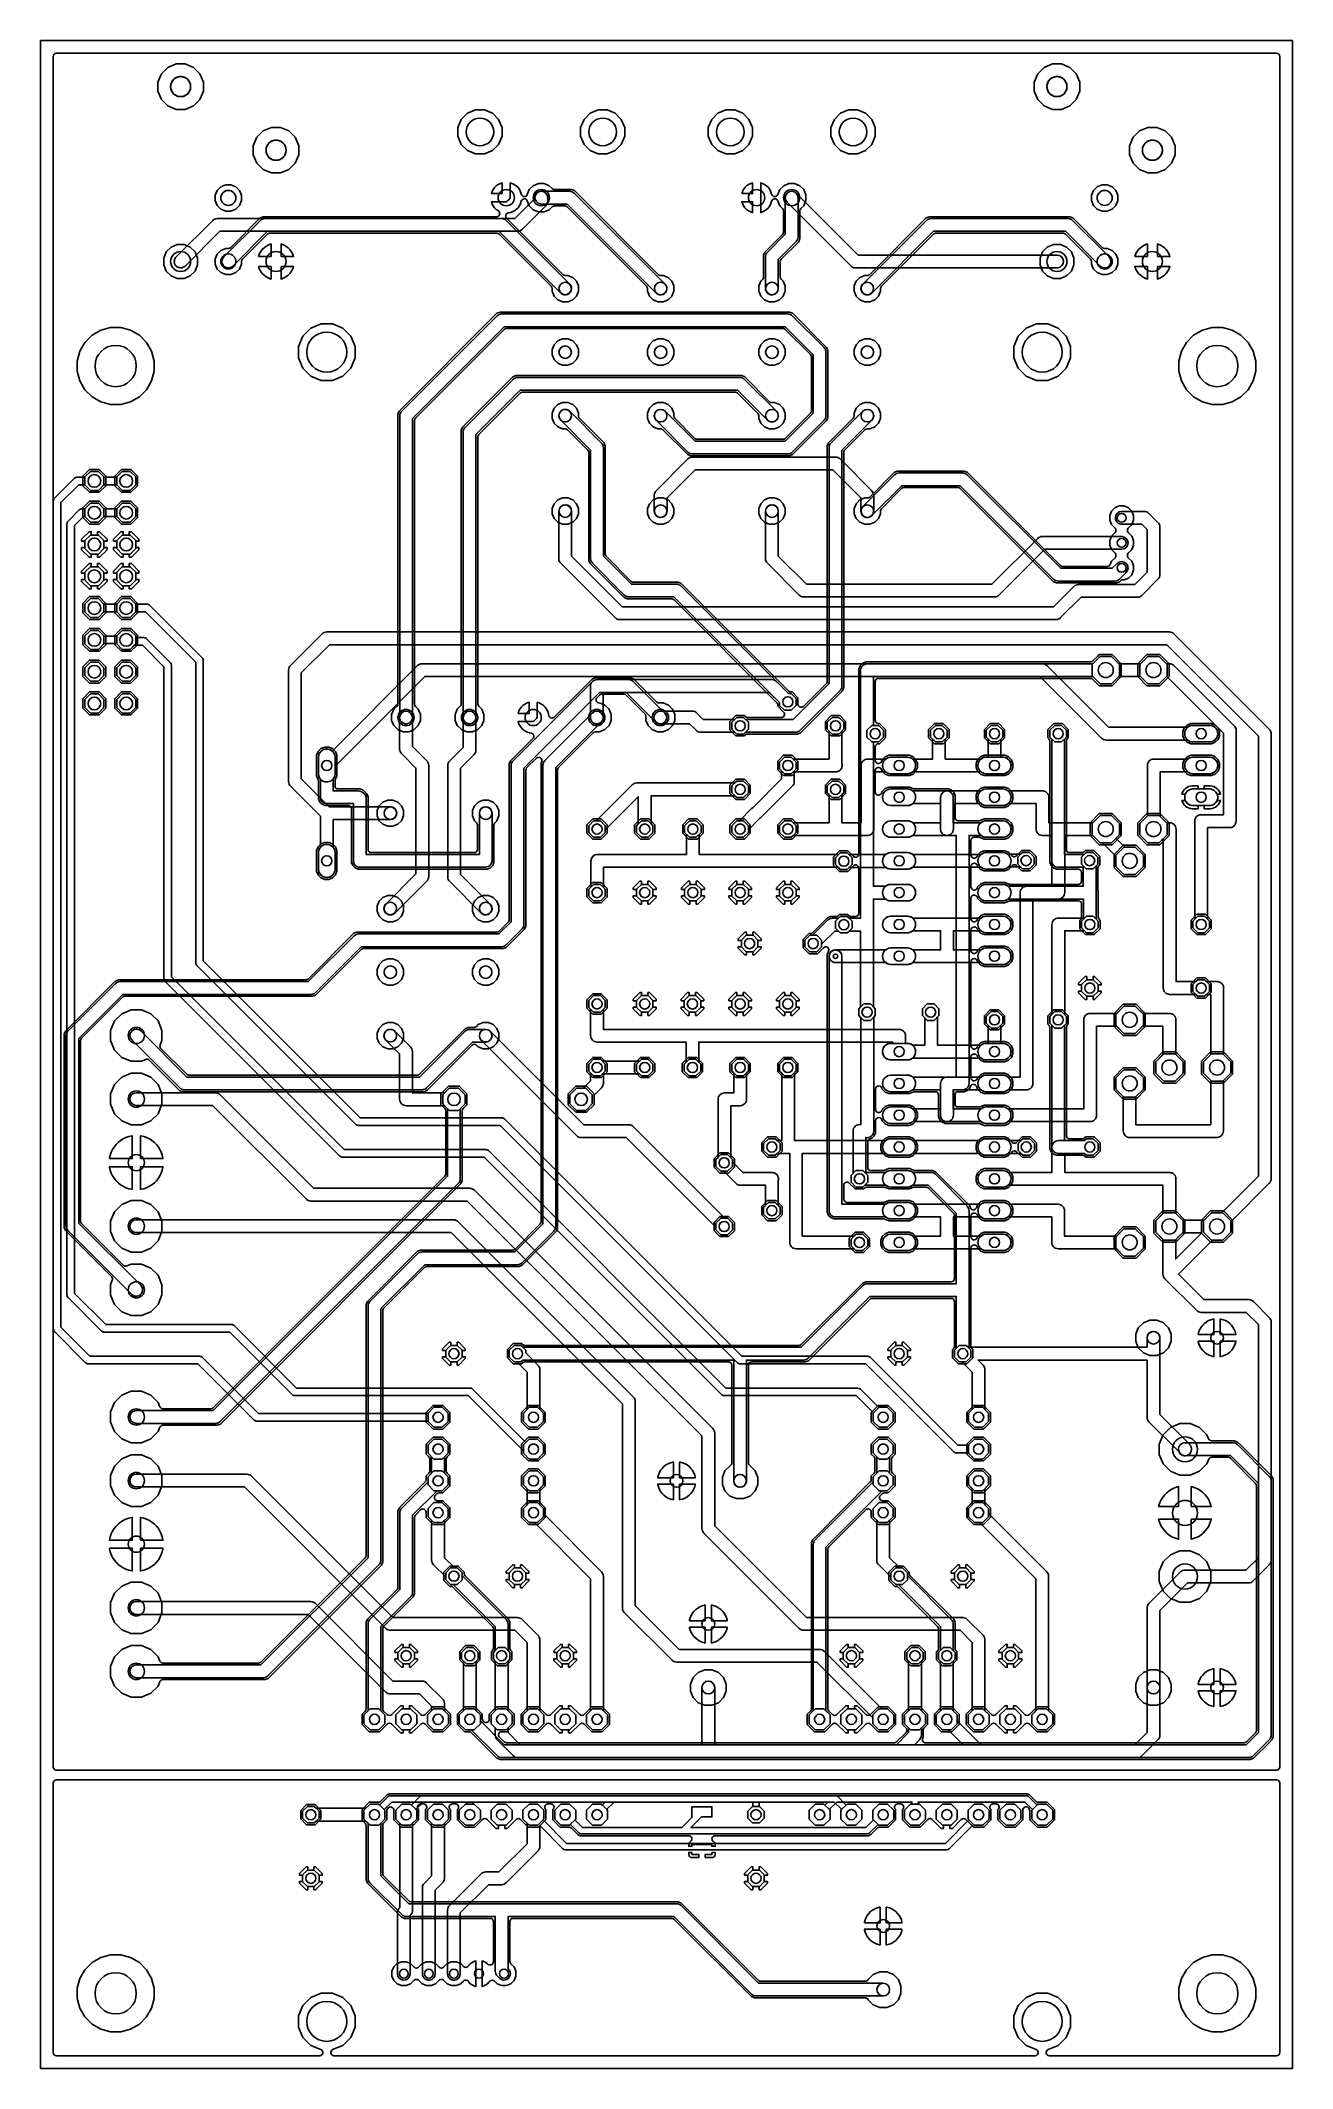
# Model space of a CAD drawing. Header units: millimetres. Extents: x 0 to 100, y -162 to 0.
import ezdxf

# ---------------------------------------------------------------- set-up
doc = ezdxf.new("R2010")
doc.units = ezdxf.units.MM

msp = doc.modelspace()

# ---------------------------------------------------------------- linework, layer by layer
at = {"layer": '16_copper'}
for points in [[(11.23, -18.16, 0.17708), (11.55, -18.01), (14.32, -15.24), (38.1, -15.24, 0.198912), (38.46, -15.09), (40.36, -13.19, 0.198912), (40.51, -12.83), (40.51, -12.55, 1), (39.49, -12.55), (39.49, -12.62), (37.89, -14.22), (14.11, -14.22, 0.198912), (13.75, -14.37), (10.83, -17.29), (10.79, -17.33), (10.76, -17.38), (10.73, -17.43), (10.71, -17.48), (10.7, -17.54), (10.69, -17.59), (10.68, -17.65), (10.68, -17.7), (10.69, -17.76), (10.71, -17.81), (10.73, -17.87), (10.76, -17.92), (10.79, -17.96), (10.82, -18), (10.87, -18.04), (10.91, -18.08), (10.96, -18.1), (11.01, -18.13), (11.07, -18.14), (11.12, -18.16), (11.18, -18.16)], [(81.25, -18.16, 0.946018), (81.19, -17.14), (65.31, -17.14), (60.36, -12.19, 1), (59.64, -12.91), (64.74, -18.01, 0.198912), (65.1, -18.16), (81.19, -18.16)], [(66.09, -38.1, 0.38717), (66.55, -37.59), (66.55, -36.32, 0.198912), (66.4, -35.96), (63.86, -33.42, 0.198912), (63.5, -33.27), (52.07, -33.27, 0.198912), (51.71, -33.42), (49.17, -35.96, 0.198912), (49.02, -36.32), (49.02, -37.59, 0.929363), (50.03, -37.67), (50.04, -37.59), (50.04, -36.53), (52.28, -34.29), (63.29, -34.29), (65.53, -36.53), (65.53, -37.59), (65.54, -37.65), (65.54, -37.7), (65.56, -37.76), (65.58, -37.81), (65.61, -37.86), (65.64, -37.91), (65.68, -37.95), (65.72, -37.99), (65.76, -38.02), (65.81, -38.05), (65.87, -38.07), (65.92, -38.09), (65.97, -38.1), (66.03, -38.1)], [(32.55, -110.31), (32.55, -109.65), (32.08, -109.18), (31.42, -109.18), (30.95, -109.65), (30.95, -109.68), (17.4, -109.68), (12.92, -105.19, 0.198912), (12.7, -105.11), (3.94, -105.11), (1.63, -102.79), (1.63, -36.91), (3.05, -35.48), (3.54, -35.48), (3.54, -35.49), (3.98, -35.94), (4.62, -35.94), (5.06, -35.49), (5.06, -35.48), (6.08, -35.48), (6.08, -35.49), (6.52, -35.94), (7.16, -35.94), (7.6, -35.49), (7.6, -34.86), (7.16, -34.42), (6.52, -34.42), (6.08, -34.86), (6.08, -34.87), (5.06, -34.87), (5.06, -34.86), (4.62, -34.42), (3.98, -34.42), (3.54, -34.86), (3.54, -34.87), (2.92, -34.87, 0.198912), (2.71, -34.96), (1.11, -36.56, 0.198912), (1.02, -36.78), (1.02, -102.92, 0.198912), (1.11, -103.14), (3.59, -105.63, 0.198912), (3.81, -105.71), (12.57, -105.71), (17.06, -110.2, 0.198912), (17.27, -110.29), (30.95, -110.29), (30.95, -110.31), (31.42, -110.78), (32.08, -110.78)], [(40.17, -112.85), (40.17, -112.19), (39.7, -111.72), (39.04, -111.72), (38.77, -111.99), (34.51, -107.73, 0.198912), (34.29, -107.65), (20.45, -107.65), (15.46, -102.65, 0.198912), (15.24, -102.57), (5.21, -102.57), (2.72, -100.08), (2.72, -38.73), (3.43, -38.02), (3.54, -38.02), (3.54, -38.03), (3.98, -38.48), (4.62, -38.48), (5.06, -38.03), (5.06, -38.02), (6.08, -38.02), (6.08, -38.03), (6.52, -38.48), (7.16, -38.48), (7.6, -38.03), (7.6, -37.4), (7.16, -36.96), (6.52, -36.96), (6.08, -37.4), (6.08, -37.41), (5.06, -37.41), (5.06, -37.4), (4.62, -36.96), (3.98, -36.96), (3.54, -37.4), (3.54, -37.41), (3.3, -37.41, 0.198912), (3.09, -37.5), (2.2, -38.39, 0.198912), (2.11, -38.61), (2.11, -100.2, 0.198912), (2.2, -100.42), (4.86, -103.09, 0.198912), (5.08, -103.17), (15.11, -103.17), (20.1, -108.17, 0.198912), (20.32, -108.25), (34.16, -108.25), (38.57, -112.66), (38.57, -112.85), (39.04, -113.32), (39.7, -113.32)], [(81.15, -46.25, 0.187977), (81.48, -46.1), (83.12, -44.47), (87.61, -44.47, 0.198912), (87.97, -44.32), (89.26, -43.03, 0.198912), (89.41, -42.67), (89.41, -38.86, 0.198912), (89.26, -38.5), (88.53, -37.77, 0.198912), (88.17, -37.62), (86.36, -37.62, 0.929363), (86.29, -38.63), (86.36, -38.64), (87.96, -38.64), (88.39, -39.07), (88.39, -42.46), (87.4, -43.46), (82.91, -43.46, 0.198912), (82.55, -43.6), (80.91, -45.24), (46.46, -45.24), (42.42, -41.19), (42.42, -37.59, 1), (41.4, -37.59), (41.4, -41.4, 0.198912), (41.55, -41.76), (45.89, -46.1, 0.198912), (46.25, -46.25), (81.13, -46.25)], [(76.22, -44.45, 0.187977), (76.56, -44.3), (80.22, -40.64), (86.36, -40.64, 1), (86.36, -39.62), (80.01, -39.62, 0.198912), (79.65, -39.77), (75.99, -43.43), (61.17, -43.43), (58.93, -41.19), (58.93, -37.59, 1), (57.91, -37.59), (57.91, -41.4, 0.198912), (58.06, -41.76), (60.6, -44.3, 0.198912), (60.96, -44.45), (76.2, -44.45)], [(75.73, -112.85), (75.73, -112.19), (75.26, -111.72), (74.6, -111.72), (74.13, -112.19), (74.13, -112.22), (73.28, -112.22), (66.26, -105.19, 0.198912), (66.04, -105.11), (56.01, -105.11), (37.05, -86.14, 0.198912), (36.83, -86.06), (25.53, -86.06), (13, -73.53), (13, -49.53, 0.198912), (12.92, -49.31), (8.72, -45.12, 0.198912), (8.51, -45.03), (7.6, -45.03), (7.6, -45.02), (7.16, -44.58), (6.52, -44.58), (6.08, -45.02), (6.08, -45.03), (5.06, -45.03), (5.06, -45.02), (4.62, -44.58), (3.98, -44.58), (3.54, -45.02), (3.54, -45.65), (3.98, -46.1), (4.62, -46.1), (5.06, -45.65), (5.06, -45.64), (6.08, -45.64), (6.08, -45.65), (6.52, -46.1), (7.16, -46.1), (7.6, -45.65), (7.6, -45.64), (8.38, -45.64), (12.4, -49.66), (12.4, -73.66, 0.198912), (12.48, -73.88), (25.18, -86.58, 0.198912), (25.4, -86.66), (36.7, -86.66), (55.66, -105.63, 0.198912), (55.88, -105.71), (65.91, -105.71), (72.94, -112.74, 0.198912), (73.15, -112.83), (74.13, -112.83), (74.13, -112.85), (74.6, -113.32), (75.26, -113.32)], [(68.11, -110.31), (68.11, -109.65), (67.64, -109.18), (66.98, -109.18), (66.96, -109.2), (65.49, -107.73, 0.198912), (65.28, -107.65), (54.74, -107.65), (35.78, -88.68, 0.198912), (35.56, -88.6), (24.26, -88.6), (10.46, -74.8), (10.46, -49.91, 0.198912), (10.38, -49.7), (8.47, -47.79, 0.198912), (8.26, -47.7), (7.6, -47.7), (7.6, -47.56), (7.16, -47.12), (6.52, -47.12), (6.08, -47.56), (6.08, -47.57), (5.06, -47.57), (5.06, -47.56), (4.62, -47.12), (3.98, -47.12), (3.54, -47.56), (3.54, -48.19), (3.98, -48.64), (4.62, -48.64), (5.06, -48.19), (5.06, -48.18), (6.08, -48.18), (6.08, -48.19), (6.52, -48.64), (7.16, -48.64), (7.49, -48.31), (8.13, -48.31), (9.86, -50.04), (9.86, -74.93, 0.198912), (9.94, -75.15), (23.91, -89.12, 0.198912), (24.13, -89.2), (35.43, -89.2), (54.39, -108.17, 0.198912), (54.61, -108.25), (65.15, -108.25), (66.53, -109.63), (66.51, -109.65), (66.51, -110.31), (66.98, -110.78), (67.64, -110.78)], [(91.63, -123.21), (96.5, -123.21, 0.198912), (96.86, -123.06), (98.15, -121.77, 0.198912), (98.3, -121.41), (98.3, -102.36, 0.198912), (98.15, -102), (96.88, -100.73, 0.198912), (96.52, -100.58), (92.92, -100.58), (90.89, -98.55), (93.61, -95.83), (94.43, -95.83), (95.07, -95.19), (95.07, -94.37), (98.15, -91.29, 0.198912), (98.3, -90.93), (98.3, -55.37, 0.198912), (98.15, -55.01), (90.53, -47.39, 0.198912), (90.17, -47.24), (22.86, -47.24, 0.198912), (22.5, -47.39), (19.96, -49.93, 0.198912), (19.81, -50.29), (19.81, -59.2, 0.198912), (19.96, -59.56), (22.35, -61.95), (22.35, -64.45, 0.16243), (22.2, -64.84), (22.2, -66.22, 0.952079), (23.52, -66.22), (23.52, -64.84, 0.16243), (23.37, -64.45), (23.37, -62.23), (27.94, -62.23, 1), (27.94, -61.21), (23.05, -61.21), (20.83, -58.99), (20.83, -50.5), (23.07, -48.26), (89.96, -48.26), (97.28, -55.58), (97.28, -90.72), (94.35, -93.65), (93.53, -93.65), (92.94, -94.23), (91.21, -94.23), (90.68, -93.71), (90.68, -91.07, 0.131116), (90.68, -90.8), (90.67, -90.77, 0.227911), (90.37, -90.46), (90.34, -90.45), (90.32, -90.44), (90.32, -90.44, 0.060524), (90.19, -90.42), (81.81, -90.42), (81.81, -88.9), (83.39, -88.9), (83.55, -89.05), (84.09, -89.05), (84.48, -88.67), (84.48, -88.12), (84.09, -87.73), (83.55, -87.73), (83.39, -87.88), (81.3, -87.88, 0.414214), (80.79, -88.39), (80.79, -90.42), (77.28, -90.42, 0.16243), (76.89, -90.27), (75.51, -90.27, 0.952079), (75.51, -91.59), (76.89, -91.59, 0.16243), (77.28, -91.44), (89.66, -91.44), (89.66, -93.71), (89.08, -94.29), (89.08, -95.19), (89.66, -95.78), (89.66, -98.55, 0.198912), (89.81, -98.91), (92.35, -101.45, 0.198912), (92.71, -101.6), (96.31, -101.6), (97.28, -102.57), (97.28, -121.2), (96.29, -122.2), (91.42, -122.2, 0.198912), (91.06, -122.34), (88.54, -124.86, 0.198912), (88.39, -125.22), (88.39, -135.17), (87.42, -136.14), (75.14, -136.14), (73.23, -134.23), (73.23, -133.76), (72.9, -133.43), (72.9, -129.46), (73.05, -129.31), (73.05, -128.76), (72.66, -128.37), (72.12, -128.37), (71.73, -128.76), (71.73, -129.31), (71.88, -129.46), (71.88, -133.43), (71.55, -133.76), (71.55, -134.46), (72.04, -134.95), (72.51, -134.95), (73.7, -136.14), (53.85, -136.14), (53.85, -131.57, 1), (52.83, -131.57), (52.83, -136.14), (38.31, -136.14), (37.34, -135.17), (37.34, -134.79), (37.67, -134.46), (37.67, -133.76), (37.34, -133.43), (37.34, -129.46), (37.49, -129.31), (37.49, -128.76), (37.1, -128.37), (36.56, -128.37), (36.17, -128.76), (36.17, -129.31), (36.32, -129.46), (36.32, -133.43), (35.99, -133.76), (35.99, -134.46), (36.32, -134.79), (36.32, -135.38, 0.198912), (36.47, -135.74), (37.74, -137.01, 0.198912), (38.1, -137.16), (87.63, -137.16, 0.198912), (87.99, -137.01), (89.26, -135.74, 0.198912), (89.41, -135.38), (89.41, -125.43)], [(22.96, -59.23, 0.357805), (23.52, -58.6), (23.52, -57.97), (30.69, -50.8), (79.82, -50.8), (84.75, -55.73, 0.198912), (85.11, -55.88), (91.63, -55.88, 0.16243), (92.02, -56.03), (93.4, -56.03, 0.952079), (93.4, -54.71), (92.02, -54.71, 0.16243), (91.63, -54.86), (85.32, -54.86), (80.39, -49.93, 0.198912), (80.03, -49.78), (30.48, -49.78, 0.198912), (30.12, -49.93), (23.3, -56.76, 0.628687), (22.2, -57.22), (22.2, -58.6), (22.21, -58.67), (22.22, -58.73), (22.24, -58.8), (22.26, -58.86), (22.29, -58.91), (22.33, -58.97), (22.37, -59.02), (22.42, -59.06), (22.47, -59.1), (22.52, -59.14), (22.58, -59.17), (22.64, -59.19), (22.7, -59.21), (22.76, -59.23), (22.83, -59.23), (22.89, -59.23)], [(93.37, -70.89), (93.37, -70.34), (93.22, -70.19), (93.22, -62.87), (95, -62.87, 0.414214), (95.5, -62.36), (95.5, -55.12, 0.198912), (95.36, -54.76), (90.53, -49.93, 0.198912), (90.17, -49.78), (89.94, -49.78), (89.35, -49.2), (88.45, -49.2), (87.86, -49.78), (86.13, -49.78), (85.54, -49.2), (84.64, -49.2), (84, -49.84), (84, -50.74), (84.64, -51.38), (85.54, -51.38), (86.13, -50.8), (87.86, -50.8), (88.45, -51.38), (89.35, -51.38), (89.94, -50.8), (89.96, -50.8), (94.49, -55.33), (94.49, -61.85), (92.71, -61.85, 0.414214), (92.2, -62.36), (92.2, -70.19), (92.05, -70.34), (92.05, -70.89), (92.44, -71.27), (92.98, -71.27)], [(44.48, -54.58, 0.38717), (44.94, -54.08), (44.94, -52.07), (58.21, -52.07), (59.03, -52.89), (59.03, -53.11), (59.42, -53.49), (59.96, -53.49), (60.35, -53.11), (60.35, -52.56), (59.96, -52.17), (59.75, -52.17), (58.78, -51.2, 0.198912), (58.42, -51.05), (44.47, -51.05, 0.094014), (44.28, -51.09), (44.26, -51.1, 0.324901), (43.92, -51.6), (43.92, -54.08), (43.92, -54.13), (43.93, -54.19), (43.95, -54.24), (43.97, -54.3), (44, -54.34), (44.03, -54.39), (44.07, -54.43), (44.11, -54.47), (44.15, -54.5), (44.2, -54.53), (44.25, -54.55), (44.31, -54.57), (44.36, -54.58), (44.42, -54.59)], [(27.98, -69.85, 0.17708), (28.3, -69.7), (30.86, -67.14, 0.198912), (31.01, -66.78), (31.01, -57.91, 0.198912), (30.86, -57.55), (29.7, -56.39), (29.7, -54.08, 1), (28.68, -54.08), (28.68, -56.6, 0.198912), (28.83, -56.96), (29.99, -58.12), (29.99, -66.57), (27.58, -68.98), (27.54, -69.02), (27.51, -69.07), (27.48, -69.12), (27.46, -69.17), (27.45, -69.23), (27.44, -69.28), (27.43, -69.34), (27.43, -69.39), (27.44, -69.45), (27.46, -69.5), (27.48, -69.56), (27.51, -69.61), (27.54, -69.65), (27.57, -69.69), (27.62, -69.73), (27.66, -69.77), (27.71, -69.79), (27.76, -69.82), (27.82, -69.83), (27.87, -69.85), (27.93, -69.85)], [(35.61, -69.85, 0.631879), (35.92, -68.98), (33.55, -66.61), (33.55, -58.12), (34.63, -57.04, 0.198912), (34.78, -56.68), (34.78, -54.08, 1), (33.76, -54.08), (33.76, -56.47), (32.68, -57.55, 0.198912), (32.53, -57.91), (32.53, -66.82, 0.198912), (32.68, -67.18), (35.2, -69.7), (35.24, -69.74), (35.29, -69.77), (35.34, -69.8), (35.39, -69.82), (35.44, -69.84), (35.5, -69.85), (35.56, -69.85)], [(56.54, -55.01), (56.54, -54.46), (56.15, -54.08), (55.61, -54.08), (55.45, -54.23), (52.94, -54.23), (52.42, -53.72, 0.198912), (52.07, -53.57), (49.51, -53.57, 0.929363), (49.43, -54.58), (49.51, -54.59), (51.85, -54.59), (52.37, -55.1, 0.198912), (52.73, -55.25), (55.45, -55.25), (55.61, -55.4), (56.15, -55.4)], [(56.54, -63.27), (56.54, -63.05), (57.44, -62.16, 0.05933), (57.53, -62.08), (60.05, -59.56, 0.198912), (60.2, -59.2), (60.2, -58.42), (63.52, -58.42, 0.065292), (63.66, -58.4), (63.68, -58.39, 0.22791), (64, -58.09), (64, -58.06, 0.13997), (64.01, -57.77), (64.01, -55.16), (64.16, -55.01), (64.16, -54.46), (63.77, -54.08), (63.23, -54.08), (62.84, -54.46), (62.84, -55.01), (62.99, -55.16), (62.99, -57.4), (60.12, -57.4), (59.96, -57.25), (59.42, -57.25), (59.03, -57.64), (59.03, -58.19), (59.18, -58.34), (59.18, -58.99), (56.89, -61.29, 0.057841), (56.79, -61.36), (55.82, -62.33), (55.61, -62.33), (55.22, -62.72), (55.22, -63.27), (55.61, -63.65), (56.15, -63.65)], [(66.08, -63.5, 0.40058), (66.57, -62.99), (66.57, -58.42), (67.5, -58.42, 0.16243), (67.89, -58.57), (69.27, -58.57, 0.16243), (69.66, -58.42), (75.12, -58.42, 0.16243), (75.51, -58.57), (76.89, -58.57, 0.952079), (76.89, -57.25), (76.71, -57.25), (76.71, -55.8), (76.86, -55.65), (76.86, -55.1), (76.47, -54.71), (75.93, -54.71), (75.54, -55.1), (75.54, -55.65), (75.69, -55.8), (75.69, -57.25, 0.234139), (75.12, -57.4), (72.42, -57.4), (72.26, -57.4), (72.26, -55.8), (72.42, -55.65), (72.42, -55.1), (72.03, -54.71), (71.48, -54.71), (71.09, -55.1), (71.09, -55.65), (71.25, -55.8), (71.25, -57.4), (69.66, -57.4, 0.16243), (69.27, -57.25), (67.89, -57.25, 0.16243), (67.5, -57.4), (66.06, -57.4, 0.414214), (65.55, -57.91), (65.55, -62.48), (64.01, -62.48), (64.01, -60.24), (64.16, -60.09), (64.16, -59.54), (63.77, -59.16), (63.23, -59.16), (62.84, -59.54), (62.84, -60.09), (62.99, -60.24), (62.99, -62.48), (60.12, -62.48), (59.96, -62.33), (59.42, -62.33), (59.03, -62.72), (59.03, -63.27), (59.42, -63.65), (59.96, -63.65), (60.12, -63.5), (66.06, -63.5)], [(93.98, -87.63, 0.413623), (94.49, -87.1), (94.49, -83.08), (95.07, -82.49), (95.07, -81.59), (94.49, -81.01), (94.49, -75.83, 0.131116), (94.49, -75.56), (94.48, -75.53, 0.227911), (94.18, -75.22), (94.15, -75.21), (94.13, -75.2), (94.13, -75.2, 0.060524), (94, -75.18), (93.14, -75.18), (92.98, -75.03), (92.44, -75.03), (92.28, -75.18), (90.7, -75.18), (90.7, -62.99, 0.414214), (90.19, -62.48), (89.94, -62.48), (89.43, -61.98), (89.43, -58.42), (91.63, -58.42, 0.16243), (92.02, -58.57), (93.4, -58.57, 0.952079), (93.4, -57.25), (92.02, -57.25, 0.16243), (91.63, -57.4), (88.92, -57.4, 0.414214), (88.41, -57.91), (88.41, -61.94), (87.81, -62.54), (87.81, -63.44), (88.45, -64.08), (89.35, -64.08), (89.68, -63.75), (89.68, -75.69, 0.414214), (90.19, -76.2), (92.28, -76.2), (92.44, -76.35), (92.98, -76.35), (93.14, -76.2), (93.47, -76.2), (93.47, -81.01), (92.89, -81.59), (92.89, -82.49), (93.47, -83.08), (93.47, -86.61), (87.5, -86.61), (87.5, -84.35), (88.09, -83.76), (88.09, -82.86), (87.45, -82.22), (86.54, -82.22), (85.9, -82.86), (85.9, -83.76), (86.49, -84.35), (86.49, -87.1, 0.425518), (87.02, -87.63), (93.96, -87.63)], [(47.6, -59.31, 0.187977), (47.27, -59.46), (44.39, -62.33), (44.18, -62.33), (43.79, -62.72), (43.79, -63.27), (44.18, -63.65), (44.72, -63.65), (45.11, -63.27), (45.11, -63.05), (47.75, -60.41), (47.75, -62.57), (47.6, -62.72), (47.6, -63.27), (47.99, -63.65), (48.53, -63.65), (48.92, -63.27), (48.92, -62.72), (48.77, -62.57), (48.77, -60.33), (55.45, -60.33), (55.61, -60.48), (56.15, -60.48), (56.54, -60.09), (56.54, -59.54), (56.15, -59.16), (55.61, -59.16), (55.45, -59.31), (47.62, -59.31)], [(80.54, -60.45, 0.414214), (80.03, -59.94), (77.28, -59.94, 0.16243), (76.89, -59.79), (75.51, -59.79, 0.16243), (75.12, -59.94), (72.41, -59.94, 0.414214), (71.9, -60.45), (71.9, -62.48), (69.66, -62.48, 0.16243), (69.27, -62.33), (67.89, -62.33, 0.952079), (67.89, -63.65), (69.27, -63.65, 0.16243), (69.66, -63.5), (72.41, -63.5, 0.414214), (72.92, -62.99), (72.92, -60.96), (75.12, -60.96, 0.16243), (75.51, -61.11), (76.89, -61.11, 0.16243), (77.28, -60.96), (79.52, -60.96), (79.52, -62.99, 0.414214), (80.03, -63.5), (80.79, -63.5), (80.79, -67.56), (78.76, -67.56, 0.414214), (78.25, -68.07), (78.25, -82.8), (77.28, -82.8, 0.16243), (76.89, -82.65), (75.51, -82.65, 0.16243), (75.12, -82.8), (72.41, -82.8, 0.414214), (71.9, -83.31), (71.9, -85.34), (69.66, -85.34, 0.16243), (69.27, -85.19), (67.89, -85.19, 0.952079), (67.89, -86.51), (69.27, -86.51, 0.16243), (69.66, -86.36), (72.41, -86.36, 0.414214), (72.92, -85.85), (72.92, -83.82), (75.12, -83.82, 0.16243), (75.51, -83.97), (76.89, -83.97, 0.16243), (77.28, -83.82), (78.76, -83.82, 0.414214), (79.27, -83.31), (79.27, -68.58), (81.3, -68.58, 0.414214), (81.81, -68.07), (81.81, -63.5), (84.05, -63.5), (84.64, -64.08), (84.83, -64.08), (85.9, -65.16), (85.9, -65.98), (86.54, -66.62), (87.45, -66.62), (88.09, -65.98), (88.09, -65.08), (87.45, -64.44), (86.62, -64.44), (85.9, -63.72), (86.18, -63.44), (86.18, -62.54), (85.54, -61.9), (84.64, -61.9), (84.05, -62.48), (80.54, -62.48)], [(69.34, -61.11, 0.906346), (69.27, -59.79), (67.89, -59.79, 0.952079), (67.89, -61.11), (69.27, -61.11)], [(93.47, -61.11, 0.906346), (93.4, -59.79), (92.02, -59.79, 0.952079), (92.02, -61.11), (93.4, -61.11)], [(63.88, -66.21), (64.43, -66.21), (64.58, -66.06), (67.52, -66.06, 0.150016), (67.89, -66.19), (69.27, -66.19, 0.16243), (69.66, -66.04), (75.12, -66.04, 0.16243), (75.51, -66.19), (76.89, -66.19, 0.174745), (77.31, -66.02), (78.29, -66.02), (78.45, -66.17), (78.99, -66.17), (79.38, -65.79), (79.38, -65.24), (78.99, -64.85), (78.45, -64.85), (78.29, -65), (77.26, -65, 0.150016), (76.89, -64.87), (75.51, -64.87, 0.16243), (75.12, -65.02), (69.66, -65.02, 0.16243), (69.27, -64.87), (67.89, -64.87, 0.16243), (67.5, -65.02), (64.56, -65.02), (64.43, -64.89), (63.88, -64.89), (63.75, -65.02), (52.62, -65.02), (52.62, -63.42), (52.77, -63.27), (52.77, -62.72), (52.38, -62.33), (51.84, -62.33), (51.45, -62.72), (51.45, -63.27), (51.6, -63.42), (51.6, -65.02), (44.47, -65.02, 0.411891), (43.96, -65.53), (43.95, -67.64), (43.79, -67.8), (43.79, -68.35), (44.18, -68.73), (44.72, -68.73), (45.11, -68.35), (45.11, -67.8), (44.96, -67.65), (44.97, -66.04), (63.71, -66.04)], [(76.96, -63.65, 0.906346), (76.89, -62.33), (75.51, -62.33, 0.952079), (75.51, -63.65), (76.89, -63.65)], [(69.34, -68.73, 0.906346), (69.27, -67.41), (67.89, -67.41, 0.952079), (67.89, -68.73), (69.27, -68.73)], [(76.96, -68.73, 0.906346), (76.89, -67.41), (75.51, -67.41, 0.952079), (75.51, -68.73), (76.89, -68.73)], [(75.15, -73.68, 0.148336), (75.51, -73.81), (76.89, -73.81, 0.952079), (76.89, -72.49), (75.51, -72.49, 0.16243), (75.12, -72.64), (72.92, -72.64), (72.92, -71.12), (75.12, -71.12, 0.16243), (75.51, -71.27), (76.89, -71.27, 0.952079), (76.89, -69.95), (75.51, -69.95, 0.16243), (75.12, -70.1), (69.66, -70.1, 0.16243), (69.27, -69.95), (67.89, -69.95, 0.952079), (67.89, -71.27), (69.27, -71.27, 0.16243), (69.66, -71.12), (71.9, -71.12), (71.9, -72.64), (69.66, -72.64, 0.16243), (69.27, -72.49), (67.89, -72.49, 0.16243), (67.5, -72.64), (63.5, -72.64, 0.929363), (63.43, -73.65), (63.5, -73.66), (67.5, -73.66, 0.16243), (67.89, -73.81), (69.27, -73.81, 0.16243), (69.66, -73.66), (75.12, -73.66)], [(81.94, -78.51), (81.94, -77.96), (81.81, -77.83), (81.81, -71.12), (83.39, -71.12), (83.55, -71.27), (84.09, -71.27), (84.48, -70.89), (84.48, -70.34), (84.09, -69.95), (83.55, -69.95), (83.39, -70.1), (81.3, -70.1, 0.414214), (80.79, -70.61), (80.79, -77.79), (80.62, -77.96), (80.62, -78.51), (81.01, -78.89), (81.55, -78.89)], [(75.15, -81.3, 0.148336), (75.51, -81.43), (76.89, -81.43, 0.952079), (76.89, -80.11), (76.71, -80.11), (76.71, -78.66), (76.86, -78.51), (76.86, -77.96), (76.47, -77.57), (75.93, -77.57), (75.54, -77.96), (75.54, -78.51), (75.69, -78.66), (75.69, -80.11, 0.234139), (75.12, -80.26), (71.65, -80.26), (71.65, -78), (71.76, -77.89), (71.76, -77.34), (71.37, -76.96), (70.83, -76.96), (70.44, -77.34), (70.44, -77.89), (70.63, -78.08), (70.63, -80.26), (69.66, -80.26, 0.234139), (69.09, -80.11), (69.09, -79.5, 0.414214), (68.58, -78.99), (44.96, -78.99), (44.96, -77.39), (45.11, -77.24), (45.11, -76.69), (44.72, -76.3), (44.18, -76.3), (43.79, -76.69), (43.79, -77.24), (43.94, -77.39), (43.94, -79.48, 0.425518), (44.47, -80.01), (51.56, -80.01), (51.56, -81.62), (51.41, -81.77), (51.41, -82.32), (51.8, -82.7), (52.34, -82.7), (52.73, -82.32), (52.73, -81.77), (52.58, -81.62), (52.58, -80.01), (68.07, -80.01), (68.07, -80.11, 0.990725), (67.76, -81.41), (67.82, -81.43), (67.89, -81.43), (69.27, -81.43, 0.16243), (69.66, -81.28), (75.12, -81.28)], [(76.96, -86.51, 0.137334), (77.28, -86.36), (83.84, -86.36, 0.414214), (84.35, -85.85), (84.35, -78.74), (85.96, -78.74), (86.54, -79.32), (87.45, -79.32), (88.03, -78.74), (89.66, -78.74), (89.66, -81.01), (89.08, -81.59), (89.08, -82.49), (89.72, -83.13), (90.62, -83.13), (91.26, -82.49), (91.26, -81.59), (90.68, -81.01), (90.68, -78.37, 0.131116), (90.68, -78.1), (90.67, -78.07, 0.227911), (90.37, -77.76), (90.34, -77.75), (90.32, -77.74), (90.32, -77.74, 0.060524), (90.19, -77.72), (88.03, -77.72), (87.45, -77.14), (86.54, -77.14), (85.96, -77.72), (83.84, -77.72, 0.414214), (83.33, -78.23), (83.33, -85.34), (77.28, -85.34, 0.16243), (76.89, -85.19), (75.51, -85.19, 0.952079), (75.51, -86.51), (76.89, -86.51)], [(33.91, -84.95), (33.91, -84.21), (33.39, -83.69), (32.65, -83.69), (32.27, -84.07), (29.7, -84.07), (29.7, -80.75, 0.198912), (29.55, -80.39), (28.3, -79.14, 1), (27.58, -79.86), (28.68, -80.96), (28.68, -84.56, 0.425936), (29.21, -85.09), (32.27, -85.09), (32.65, -85.47), (33.39, -85.47)], [(55.27, -95.02), (55.27, -94.47), (54.88, -94.08), (54.67, -94.08), (47.35, -86.76, 0.198912), (46.99, -86.61), (43.39, -86.61), (35.92, -79.14, 1), (35.2, -79.86), (42.82, -87.48, 0.198912), (43.18, -87.63), (46.78, -87.63), (53.95, -94.8), (53.95, -95.02), (54.34, -95.4), (54.88, -95.4)], [(44.07, -84.95), (44.07, -84.41), (44.81, -83.67, 0.198912), (44.96, -83.31), (44.96, -82.55), (47.83, -82.55), (47.99, -82.7), (48.53, -82.7), (48.92, -82.32), (48.92, -81.77), (48.53, -81.38), (47.99, -81.38), (47.83, -81.53), (44.88, -81.53), (44.72, -81.38), (44.18, -81.38), (43.79, -81.77), (43.79, -82.32), (43.94, -82.47), (43.94, -83.1), (43.35, -83.69), (42.81, -83.69), (42.29, -84.21), (42.29, -84.95), (42.81, -85.47), (43.55, -85.47)], [(59.08, -93.75), (59.08, -93.2), (58.93, -93.05), (58.93, -91.07, 0.131116), (58.93, -90.8), (58.92, -90.77, 0.227911), (58.62, -90.46), (58.59, -90.45), (58.57, -90.44), (58.57, -90.44, 0.060524), (58.44, -90.42), (56.11, -90.42), (55.27, -89.58), (55.27, -89.39), (55.14, -89.26), (55.14, -85.09), (55.88, -85.09, 0.414214), (56.39, -84.58), (56.39, -82.47), (56.54, -82.32), (56.54, -81.77), (56.15, -81.38), (55.61, -81.38), (55.22, -81.77), (55.22, -82.32), (55.37, -82.47), (55.37, -84.07), (54.63, -84.07, 0.414214), (54.12, -84.58), (54.12, -89.22), (53.95, -89.39), (53.95, -89.94), (54.34, -90.32), (54.57, -90.32), (55.54, -91.29, 0.198912), (55.9, -91.44), (57.91, -91.44), (57.91, -93.05), (57.76, -93.2), (57.76, -93.75), (58.15, -94.13), (58.69, -94.13)], [(60.22, -82.45), (60.35, -82.32), (60.35, -81.77), (59.96, -81.38), (59.42, -81.38), (59.03, -81.77), (59.03, -82.32), (59.2, -82.49), (59.2, -87.88), (58.85, -87.88), (58.69, -87.73), (58.15, -87.73), (57.76, -88.12), (57.76, -88.67), (58.15, -89.05), (58.69, -89.05), (58.85, -88.9), (59.84, -88.9), (59.84, -96.01, 0.414214), (60.35, -96.52), (64.98, -96.52), (65.13, -96.67), (65.68, -96.67), (66.07, -96.29), (66.07, -95.74), (65.68, -95.35), (65.13, -95.35), (64.98, -95.5), (60.85, -95.5), (60.85, -88.9), (67.5, -88.9, 0.16243), (67.89, -89.05), (69.27, -89.05, 0.16243), (69.66, -88.9), (75.12, -88.9, 0.16243), (75.51, -89.05), (76.89, -89.05, 0.16243), (77.28, -88.9), (78.31, -88.9), (78.47, -89.05), (79.01, -89.05), (79.4, -88.67), (79.4, -88.12), (79.01, -87.73), (78.47, -87.73), (78.31, -87.88), (77.28, -87.88, 0.16243), (76.89, -87.73), (75.51, -87.73, 0.16243), (75.12, -87.88), (69.66, -87.88, 0.16243), (69.27, -87.73), (67.89, -87.73, 0.16243), (67.5, -87.88), (60.22, -87.88)], [(75.77, -134.46), (75.77, -133.76), (75.44, -133.43), (75.44, -127.76, 0.198912), (75.29, -127.4), (74.02, -126.13, 0.198912), (73.66, -125.98), (61.17, -125.98), (53.85, -118.66), (53.85, -111.25, 0.198912), (53.7, -110.89), (34.65, -91.84, 0.198912), (34.29, -91.69), (21.8, -91.69), (14.31, -84.2, 0.198912), (13.95, -84.05), (7.65, -84.05, 0.929363), (7.57, -85.06), (7.65, -85.07), (13.74, -85.07), (21.23, -92.56, 0.198912), (21.59, -92.71), (34.08, -92.71), (52.83, -111.46), (52.83, -118.87, 0.198912), (52.98, -119.23), (60.6, -126.85, 0.198912), (60.96, -127), (73.45, -127), (74.42, -127.97), (74.42, -133.43), (74.09, -133.76), (74.09, -134.46), (74.58, -134.95), (75.28, -134.95)], [(69.34, -83.97, 0.906346), (69.27, -82.65), (67.89, -82.65, 0.952079), (67.89, -83.97), (69.27, -83.97)], [(69.34, -91.59, 0.906346), (69.27, -90.27), (67.89, -90.27, 0.952079), (67.89, -91.59), (69.27, -91.59)], [(69.63, -92.94, 0.148336), (69.27, -92.81), (67.89, -92.81, 0.952079), (67.89, -94.13), (69.27, -94.13, 0.16243), (69.66, -93.98), (71.9, -93.98), (71.9, -95.5), (69.66, -95.5, 0.16243), (69.27, -95.35), (67.89, -95.35, 0.952079), (67.89, -96.67), (69.27, -96.67, 0.16243), (69.66, -96.52), (75.12, -96.52, 0.16243), (75.51, -96.67), (76.89, -96.67, 0.952079), (76.89, -95.35), (75.51, -95.35, 0.16243), (75.12, -95.5), (72.92, -95.5), (72.92, -93.98), (75.12, -93.98, 0.16243), (75.51, -94.13), (76.89, -94.13, 0.16243), (77.28, -93.98), (80.77, -93.98), (80.77, -96.01, 0.414214), (81.28, -96.52), (85.96, -96.52), (86.54, -97.1), (87.45, -97.1), (88.09, -96.46), (88.09, -95.56), (87.45, -94.92), (86.54, -94.92), (85.96, -95.5), (81.79, -95.5), (81.79, -93.47, 0.414214), (81.28, -92.96), (77.28, -92.96, 0.16243), (76.89, -92.81), (75.51, -92.81, 0.16243), (75.12, -92.96), (69.66, -92.96)], [(68.15, -134.46), (68.15, -133.76), (67.66, -133.27), (67.19, -133.27), (62.59, -128.67, 0.198912), (62.23, -128.52), (51.01, -128.52), (47.5, -125.01), (47.5, -108.71, 0.198912), (47.35, -108.35), (33.36, -94.36, 0.198912), (33, -94.21), (7.65, -94.21, 0.929363), (7.57, -95.22), (7.65, -95.23), (32.79, -95.23), (46.48, -108.92), (46.48, -125.22, 0.198912), (46.63, -125.58), (50.44, -129.39, 0.198912), (50.8, -129.54), (62.02, -129.54), (66.47, -133.99), (66.47, -134.46), (66.96, -134.95), (67.66, -134.95)], [(89.4, -103.58, 0.946018), (88.39, -103.63), (88.39, -104.39), (74.09, -104.39), (73.93, -104.24), (73.39, -104.24), (73, -104.63), (73, -105.18), (73.39, -105.56), (73.6, -105.56), (74.42, -106.38), (74.42, -109.36), (74.13, -109.65), (74.13, -110.31), (74.6, -110.78), (75.26, -110.78), (75.73, -110.31), (75.73, -109.65), (75.44, -109.36), (75.44, -106.17, 0.198912), (75.29, -105.81), (74.89, -105.41), (88.39, -105.41), (88.39, -109.98, 0.198912), (88.54, -110.34), (90.95, -112.75, 0.994335), (91.9, -112.33), (91.89, -112.31, 0.039768), (91.85, -112.24), (91.85, -112.23, 0.057746), (91.77, -112.14), (89.41, -109.77), (89.41, -103.63)], [(40.17, -110.31), (40.17, -109.65), (39.88, -109.36), (39.88, -106.17, 0.198912), (39.73, -105.81), (38.76, -104.84), (38.76, -104.63), (38.37, -104.24), (37.83, -104.24), (37.44, -104.63), (37.44, -105.18), (37.83, -105.56), (38.04, -105.56), (38.86, -106.38), (38.86, -109.36), (38.57, -109.65), (38.57, -110.31), (39.04, -110.78), (39.7, -110.78)], [(40.21, -134.46), (40.21, -133.76), (39.88, -133.43), (39.88, -127.76, 0.198912), (39.73, -127.4), (38.46, -126.13, 0.198912), (38.1, -125.98), (28.15, -125.98), (16.85, -114.68, 0.198912), (16.49, -114.53), (7.65, -114.53, 0.929363), (7.57, -115.54), (7.65, -115.55), (16.28, -115.55), (27.58, -126.85, 0.198912), (27.94, -127), (37.89, -127), (38.86, -127.97), (38.86, -133.43), (38.53, -133.76), (38.53, -134.46), (39.02, -134.95), (39.72, -134.95)], [(45.29, -134.46), (45.29, -133.76), (44.96, -133.43), (44.96, -122.68, 0.198912), (44.81, -122.32), (40.17, -117.68), (40.17, -117.27), (39.88, -116.98), (39.88, -115.69), (40.17, -115.39), (40.17, -114.73), (39.7, -114.26), (39.04, -114.26), (38.57, -114.73), (38.57, -115.39), (38.86, -115.69), (38.86, -116.98), (38.57, -117.27), (38.57, -117.93), (39.04, -118.4), (39.45, -118.4), (43.94, -122.89), (43.94, -133.43), (43.61, -133.76), (43.61, -134.46), (44.1, -134.95), (44.8, -134.95)], [(80.85, -134.46), (80.85, -133.76), (80.52, -133.43), (80.52, -122.68, 0.198912), (80.37, -122.32), (75.73, -117.68), (75.73, -117.27), (75.44, -116.98), (75.44, -115.69), (75.73, -115.39), (75.73, -114.73), (75.26, -114.26), (74.6, -114.26), (74.13, -114.73), (74.13, -115.39), (74.42, -115.69), (74.42, -116.98), (74.13, -117.27), (74.13, -117.93), (74.6, -118.4), (75.01, -118.4), (79.5, -122.89), (79.5, -133.43), (79.17, -133.76), (79.17, -134.46), (79.66, -134.95), (80.36, -134.95)], [(33.68, -122.96), (33.68, -122.41), (33.29, -122.02), (33.08, -122.02), (32.26, -121.2), (32.26, -118.23), (32.55, -117.93), (32.55, -117.27), (32.08, -116.8), (31.42, -116.8), (30.95, -117.27), (30.95, -117.93), (31.24, -118.23), (31.24, -121.41, 0.198912), (31.39, -121.77), (32.36, -122.74), (32.36, -122.96), (32.75, -123.34), (33.29, -123.34)], [(69.24, -122.96), (69.24, -122.41), (68.85, -122.02), (68.64, -122.02), (67.82, -121.2), (67.82, -118.23), (68.11, -117.93), (68.11, -117.27), (67.64, -116.8), (66.98, -116.8), (66.51, -117.27), (66.51, -117.93), (66.8, -118.23), (66.8, -121.41, 0.198912), (66.95, -121.77), (67.92, -122.74), (67.92, -122.96), (68.31, -123.34), (68.85, -123.34)], [(32.59, -134.46), (32.59, -133.76), (32.26, -133.43), (32.26, -132.84, 0.198912), (32.11, -132.48), (30.84, -131.21, 0.198912), (30.48, -131.06), (28.15, -131.06), (21.95, -124.86, 0.198912), (21.59, -124.71), (7.79, -124.71, 0.997031), (7.5, -125.7), (7.52, -125.71, 0.072326), (7.67, -125.73), (21.38, -125.73), (27.58, -131.93, 0.198912), (27.94, -132.08), (30.27, -132.08), (31.24, -133.05), (31.24, -133.43), (30.91, -133.76), (30.91, -134.46), (31.4, -134.95), (32.1, -134.95)], [(30.46, -140.21, 0.179039), (30.3, -140.28), (29.62, -140.96), (29.56, -140.89), (28.86, -140.89), (28.37, -141.38), (28.37, -142.08), (28.7, -142.41), (28.7, -149.15, 0.228776), (28.51, -149.55), (28.51, -154.43, 0.929363), (29.52, -154.51), (29.53, -154.43), (29.53, -149.76, 0.228776), (29.72, -149.36), (29.72, -142.41), (30.05, -142.08), (30.05, -141.38), (29.98, -141.32), (30.59, -140.72), (63.39, -140.72), (64, -141.32), (63.93, -141.38), (63.93, -142.08), (64.42, -142.57), (65.12, -142.57), (65.61, -142.08), (65.61, -141.38), (65.12, -140.89), (64.42, -140.89), (64.36, -140.96), (63.68, -140.28, 0.198912), (63.5, -140.21), (30.48, -140.21)], [(31.07, -154.94, 0.38717), (31.53, -154.43), (31.53, -147.76), (32.11, -147.18, 0.198912), (32.26, -146.82), (32.26, -142.41), (32.59, -142.08), (32.59, -141.38), (32.1, -140.89), (31.4, -140.89), (30.91, -141.38), (30.91, -142.08), (31.24, -142.41), (31.24, -146.61), (30.66, -147.19, 0.198912), (30.51, -147.55), (30.51, -154.43), (30.52, -154.49), (30.52, -154.54), (30.54, -154.6), (30.56, -154.65), (30.59, -154.7), (30.62, -154.75), (30.66, -154.79), (30.7, -154.83), (30.74, -154.86), (30.79, -154.89), (30.85, -154.91), (30.9, -154.93), (30.95, -154.94), (31.01, -154.94)], [(33.07, -154.94, 0.38717), (33.53, -154.43), (33.53, -149.56), (35.77, -147.32), (36.83, -147.32, 0.198912), (37.19, -147.17), (39.73, -144.63, 0.198912), (39.88, -144.27), (39.88, -142.6), (41.73, -144.45, 0.198912), (41.91, -144.53), (72.39, -144.53, 0.198912), (72.57, -144.45), (74.52, -142.5), (74.58, -142.57), (75.28, -142.57), (75.77, -142.08), (75.77, -141.38), (75.28, -140.89), (74.58, -140.89), (74.09, -141.38), (74.09, -142.08), (74.16, -142.15), (72.28, -144.02), (42.02, -144.02), (40.14, -142.15), (40.21, -142.08), (40.21, -141.38), (39.72, -140.89), (39.02, -140.89), (38.53, -141.38), (38.53, -142.08), (38.86, -142.41), (38.86, -144.06), (36.62, -146.3), (35.56, -146.3, 0.198912), (35.2, -146.45), (32.66, -148.99, 0.198912), (32.51, -149.35), (32.51, -154.43), (32.52, -154.49), (32.52, -154.54), (32.54, -154.6), (32.56, -154.65), (32.59, -154.7), (32.62, -154.75), (32.66, -154.79), (32.7, -154.83), (32.74, -154.86), (32.79, -154.89), (32.85, -154.91), (32.9, -154.93), (32.95, -154.94), (33.01, -154.94)]]:
    msp.add_lwpolyline(points, format="xyb", close=True, dxfattribs=at)
for points in [[(5.06, -40.57), (5.06, -39.94), (4.62, -39.5), (3.98, -39.5), (3.54, -39.94), (3.54, -40.57), (3.98, -41.02), (4.62, -41.02)], [(7.6, -40.57), (7.6, -39.94), (7.16, -39.5), (6.52, -39.5), (6.08, -39.94), (6.08, -40.57), (6.52, -41.02), (7.16, -41.02)], [(5.06, -43.11), (5.06, -42.48), (4.62, -42.04), (3.98, -42.04), (3.54, -42.48), (3.54, -43.11), (3.98, -43.56), (4.62, -43.56)], [(7.6, -43.11), (7.6, -42.48), (7.16, -42.04), (6.52, -42.04), (6.08, -42.48), (6.08, -43.11), (6.52, -43.56), (7.16, -43.56)], [(5.06, -50.73), (5.06, -50.1), (4.62, -49.66), (3.98, -49.66), (3.54, -50.1), (3.54, -50.73), (3.98, -51.18), (4.62, -51.18)], [(7.6, -50.73), (7.6, -50.1), (7.16, -49.66), (6.52, -49.66), (6.08, -50.1), (6.08, -50.73), (6.52, -51.18), (7.16, -51.18)], [(5.06, -53.27), (5.06, -52.64), (4.62, -52.2), (3.98, -52.2), (3.54, -52.64), (3.54, -53.27), (3.98, -53.72), (4.62, -53.72)], [(7.6, -53.27), (7.6, -52.64), (7.16, -52.2), (6.52, -52.2), (6.08, -52.64), (6.08, -53.27), (6.52, -53.72), (7.16, -53.72)], [(67.34, -55.65), (67.34, -55.1), (66.95, -54.71), (66.4, -54.71), (66.01, -55.1), (66.01, -55.65), (66.4, -56.03), (66.95, -56.03)], [(81.94, -55.65), (81.94, -55.1), (81.55, -54.71), (81.01, -54.71), (80.62, -55.1), (80.62, -55.65), (81.01, -56.03), (81.55, -56.03)], [(84.46, -65.79), (84.46, -65.24), (84.07, -64.85), (83.53, -64.85), (83.14, -65.24), (83.14, -65.79), (83.53, -66.17), (84.07, -66.17)], [(48.92, -68.35), (48.92, -67.8), (48.53, -67.41), (47.99, -67.41), (47.6, -67.8), (47.6, -68.35), (47.99, -68.73), (48.53, -68.73)], [(52.77, -68.35), (52.77, -67.8), (52.38, -67.41), (51.84, -67.41), (51.45, -67.8), (51.45, -68.35), (51.84, -68.73), (52.38, -68.73)], [(56.54, -68.35), (56.54, -67.8), (56.15, -67.41), (55.61, -67.41), (55.22, -67.8), (55.22, -68.35), (55.61, -68.73), (56.15, -68.73)], [(60.35, -68.35), (60.35, -67.8), (59.96, -67.41), (59.42, -67.41), (59.03, -67.8), (59.03, -68.35), (59.42, -68.73), (59.96, -68.73)], [(64.82, -70.91), (64.82, -70.36), (64.43, -69.97), (63.88, -69.97), (63.49, -70.36), (63.49, -70.91), (63.88, -71.29), (64.43, -71.29)], [(57.3, -72.41), (57.3, -71.86), (56.92, -71.48), (56.37, -71.48), (55.98, -71.86), (55.98, -72.41), (56.37, -72.8), (56.92, -72.8)], [(62.38, -72.41), (62.38, -71.86), (62, -71.48), (61.45, -71.48), (61.06, -71.86), (61.06, -72.41), (61.45, -72.8), (62, -72.8)], [(84.48, -75.97), (84.48, -75.42), (84.09, -75.03), (83.55, -75.03), (83.16, -75.42), (83.16, -75.97), (83.55, -76.35), (84.09, -76.35)], [(48.92, -77.24), (48.92, -76.69), (48.53, -76.3), (47.99, -76.3), (47.6, -76.69), (47.6, -77.24), (47.99, -77.62), (48.53, -77.62)], [(52.73, -77.24), (52.73, -76.69), (52.34, -76.3), (51.8, -76.3), (51.41, -76.69), (51.41, -77.24), (51.8, -77.62), (52.34, -77.62)], [(56.54, -77.24), (56.54, -76.69), (56.15, -76.3), (55.61, -76.3), (55.22, -76.69), (55.22, -77.24), (55.61, -77.62), (56.15, -77.62)], [(60.35, -77.24), (60.35, -76.69), (59.96, -76.3), (59.42, -76.3), (59.03, -76.69), (59.03, -77.24), (59.42, -77.62), (59.96, -77.62)], [(66.68, -77.89), (66.68, -77.34), (66.29, -76.96), (65.75, -76.96), (65.36, -77.34), (65.36, -77.89), (65.75, -78.28), (66.29, -78.28)], [(66.07, -91.21), (66.07, -90.66), (65.68, -90.27), (65.13, -90.27), (64.74, -90.66), (64.74, -91.21), (65.13, -91.59), (65.68, -91.59)], [(90.68, -95.78), (91.21, -95.25), (92.75, -95.25), (90.68, -97.33)], [(33.68, -105.18), (33.68, -104.63), (33.29, -104.24), (32.75, -104.24), (32.36, -104.63), (32.36, -105.18), (32.75, -105.56), (33.29, -105.56)], [(69.24, -105.18), (69.24, -104.63), (68.85, -104.24), (68.31, -104.24), (67.92, -104.63), (67.92, -105.18), (68.31, -105.56), (68.85, -105.56)], [(32.55, -112.85), (32.55, -112.19), (32.08, -111.72), (31.42, -111.72), (30.95, -112.19), (30.95, -112.85), (31.42, -113.32), (32.08, -113.32)], [(68.11, -112.85), (68.11, -112.19), (67.64, -111.72), (66.98, -111.72), (66.51, -112.19), (66.51, -112.85), (66.98, -113.32), (67.64, -113.32)], [(32.55, -115.39), (32.55, -114.73), (32.08, -114.26), (31.42, -114.26), (30.95, -114.73), (30.95, -115.39), (31.42, -115.86), (32.08, -115.86)], [(68.11, -115.39), (68.11, -114.73), (67.64, -114.26), (66.98, -114.26), (66.51, -114.73), (66.51, -115.39), (66.98, -115.86), (67.64, -115.86)], [(38.76, -122.96), (38.76, -122.41), (38.37, -122.02), (37.83, -122.02), (37.44, -122.41), (37.44, -122.96), (37.83, -123.34), (38.37, -123.34)], [(74.32, -122.96), (74.32, -122.41), (73.93, -122.02), (73.39, -122.02), (73, -122.41), (73, -122.96), (73.39, -123.34), (73.93, -123.34)], [(29.87, -129.31), (29.87, -128.76), (29.48, -128.37), (28.94, -128.37), (28.55, -128.76), (28.55, -129.31), (28.94, -129.69), (29.48, -129.69)], [(35.13, -134.46), (35.13, -133.76), (34.8, -133.43), (34.8, -129.46), (34.95, -129.31), (34.95, -128.76), (34.56, -128.37), (34.02, -128.37), (33.63, -128.76), (33.63, -129.31), (33.78, -129.46), (33.78, -133.43), (33.45, -133.76), (33.45, -134.46), (33.94, -134.95), (34.64, -134.95)], [(42.57, -129.31), (42.57, -128.76), (42.18, -128.37), (41.64, -128.37), (41.25, -128.76), (41.25, -129.31), (41.64, -129.69), (42.18, -129.69)], [(65.43, -129.31), (65.43, -128.76), (65.04, -128.37), (64.5, -128.37), (64.11, -128.76), (64.11, -129.31), (64.5, -129.69), (65.04, -129.69)], [(70.69, -134.46), (70.69, -133.76), (70.36, -133.43), (70.36, -129.46), (70.51, -129.31), (70.51, -128.76), (70.12, -128.37), (69.58, -128.37), (69.19, -128.76), (69.19, -129.31), (69.34, -129.46), (69.34, -133.43), (69.01, -133.76), (69.01, -134.46), (69.5, -134.95), (70.2, -134.95)], [(78.13, -129.31), (78.13, -128.76), (77.74, -128.37), (77.2, -128.37), (76.81, -128.76), (76.81, -129.31), (77.2, -129.69), (77.74, -129.69)], [(27.51, -134.46), (27.51, -133.76), (27.02, -133.27), (26.32, -133.27), (25.83, -133.76), (25.83, -134.46), (26.32, -134.95), (27.02, -134.95)], [(30.05, -134.46), (30.05, -133.76), (29.56, -133.27), (28.86, -133.27), (28.37, -133.76), (28.37, -134.46), (28.86, -134.95), (29.56, -134.95)], [(42.75, -134.46), (42.75, -133.76), (42.26, -133.27), (41.56, -133.27), (41.07, -133.76), (41.07, -134.46), (41.56, -134.95), (42.26, -134.95)], [(63.07, -134.46), (63.07, -133.76), (62.58, -133.27), (61.88, -133.27), (61.39, -133.76), (61.39, -134.46), (61.88, -134.95), (62.58, -134.95)], [(65.61, -134.46), (65.61, -133.76), (65.12, -133.27), (64.42, -133.27), (63.93, -133.76), (63.93, -134.46), (64.42, -134.95), (65.12, -134.95)], [(78.31, -134.46), (78.31, -133.76), (77.82, -133.27), (77.12, -133.27), (76.63, -133.76), (76.63, -134.46), (77.12, -134.95), (77.82, -134.95)], [(27.51, -142.08), (27.51, -141.38), (27.02, -140.89), (26.32, -140.89), (25.99, -141.22), (22.02, -141.22), (21.86, -141.07), (21.32, -141.07), (20.93, -141.46), (20.93, -142.01), (21.32, -142.39), (21.86, -142.39), (22.02, -142.24), (25.99, -142.24), (26.32, -142.57), (27.02, -142.57)], [(35.13, -142.08), (35.13, -141.38), (34.64, -140.89), (33.94, -140.89), (33.45, -141.38), (33.45, -142.08), (33.94, -142.57), (34.64, -142.57)], [(37.67, -142.08), (37.67, -141.38), (37.18, -140.89), (36.48, -140.89), (35.99, -141.38), (35.99, -142.08), (36.48, -142.57), (37.18, -142.57)], [(42.75, -142.08), (42.75, -141.38), (42.26, -140.89), (41.56, -140.89), (41.07, -141.38), (41.07, -142.08), (41.56, -142.57), (42.26, -142.57)], [(45.29, -142.08), (45.29, -141.38), (44.8, -140.89), (44.1, -140.89), (43.61, -141.38), (43.61, -142.08), (44.1, -142.57), (44.8, -142.57)], [(63.07, -142.08), (63.07, -141.38), (62.58, -140.89), (61.88, -140.89), (61.39, -141.38), (61.39, -142.08), (61.88, -142.57), (62.58, -142.57)], [(68.15, -142.08), (68.15, -141.38), (67.66, -140.89), (66.96, -140.89), (66.47, -141.38), (66.47, -142.08), (66.96, -142.57), (67.66, -142.57)], [(70.69, -142.08), (70.69, -141.38), (70.2, -140.89), (69.5, -140.89), (69.01, -141.38), (69.01, -142.08), (69.5, -142.57), (70.2, -142.57)], [(73.23, -142.08), (73.23, -141.38), (72.74, -140.89), (72.04, -140.89), (71.55, -141.38), (71.55, -142.08), (72.04, -142.57), (72.74, -142.57)], [(78.31, -142.08), (78.31, -141.38), (77.82, -140.89), (77.12, -140.89), (76.63, -141.38), (76.63, -142.08), (77.12, -142.57), (77.82, -142.57)], [(80.85, -142.08), (80.85, -141.38), (80.36, -140.89), (79.66, -140.89), (79.17, -141.38), (79.17, -142.08), (79.66, -142.57), (80.36, -142.57)], [(57.81, -142.01), (57.81, -141.46), (57.42, -141.07), (56.88, -141.07), (56.49, -141.46), (56.49, -142.01), (56.88, -142.39), (57.42, -142.39)], [(22.25, -147.09), (22.25, -146.54), (21.86, -146.15), (21.32, -146.15), (20.93, -146.54), (20.93, -147.09), (21.32, -147.47), (21.86, -147.47)], [(57.81, -147.09), (57.81, -146.54), (57.42, -146.15), (56.88, -146.15), (56.49, -146.54), (56.49, -147.09), (56.88, -147.47), (57.42, -147.47)]]:
    msp.add_lwpolyline(points, close=True, dxfattribs=at)
at = {"layer": '1_copper'}
for points in [[(98.75, -138.17, 0.391601), (98.98, -137.92), (98.98, -1.27, 0.414214), (98.73, -1.02), (1.27, -1.02, 0.414214), (1.02, -1.27), (1.02, -137.92, 0.414214), (1.27, -138.18), (98.73, -138.18)], [(41.7, -20.86), (41.31, -20.7), (41.02, -20.41), (40.86, -20.02), (40.86, -19.8, 0.198912), (40.78, -19.62), (36.63, -15.47, 0.198912), (36.45, -15.39), (18.3, -15.39, 0.198912), (18.12, -15.47), (16.13, -17.46, 0.198912), (16.05, -17.64), (16.05, -17.86), (15.89, -18.25), (15.6, -18.54), (15.21, -18.7), (14.79, -18.7), (14.4, -18.54), (14.11, -18.25), (13.95, -17.86), (13.95, -17.44), (14.11, -17.06), (14.4, -16.76), (14.79, -16.6), (15.01, -16.6, 0.198912), (15.19, -16.53), (17.55, -14.17), (17.79, -14.07), (36.42, -14.07, 0.726544), (36.57, -13.61), (36.4, -13.49), (36.26, -13.35), (36.15, -13.2), (36.06, -13.02), (36.01, -12.88), (37.13, -12.88, 0.259935), (37.34, -12.76), (37.35, -12.74, 0.324806), (37.52, -12.48), (37.52, -11.37), (37.67, -11.41), (37.84, -11.5), (38, -11.61), (38.14, -11.75), (38.25, -11.91), (38.34, -12.08), (38.4, -12.28, 0.708156), (38.88, -12.31), (39.04, -11.91), (39.36, -11.6), (39.78, -11.42), (40.22, -11.42), (40.64, -11.6), (40.86, -11.82, 0.198912), (41.04, -11.89), (42.4, -11.89), (42.64, -11.99), (49.34, -18.69, 0.198912), (49.52, -18.76), (49.74, -18.76), (50.13, -18.92), (50.42, -19.22), (50.58, -19.6), (50.58, -20.02), (50.42, -20.41), (50.13, -20.7), (49.74, -20.86), (49.32, -20.86), (48.93, -20.7), (48.64, -20.41), (48.48, -20.02), (48.48, -19.8, 0.198912), (48.4, -19.62), (42.07, -13.29, 0.198912), (41.89, -13.21), (41.04, -13.21, 0.198912), (40.86, -13.29), (40.64, -13.51), (40.22, -13.68), (39.78, -13.68), (39.36, -13.51), (39.04, -13.19), (38.88, -12.8, 0.696806), (38.4, -12.82), (38.34, -13.02), (38.25, -13.2), (38.17, -13.31, 0.047284), (38.14, -13.35), (38, -13.49), (37.84, -13.6), (37.67, -13.69), (37.56, -13.73, 0.067587), (37.49, -13.75), (37.37, -13.77, 0.613202), (37.23, -14.2), (37.43, -14.39), (37.43, -14.39), (41.72, -18.69, 0.198912), (41.9, -18.76), (42.12, -18.76), (42.51, -18.92), (42.8, -19.22), (42.96, -19.6), (42.96, -20.02), (42.8, -20.41), (42.51, -20.7), (42.12, -20.86)], [(36.01, -12.23), (36.06, -12.08, 0.028886), (36.07, -12.05), (36.15, -11.91, 0.084316), (36.2, -11.83), (36.26, -11.75), (36.4, -11.61), (36.56, -11.5), (36.73, -11.41), (36.87, -11.37), (36.87, -12.23)], [(49.58, -20.32, 0.631879), (49.89, -19.45), (42.63, -12.19, 0.198912), (42.27, -12.04), (40, -12.04, 0.929363), (39.93, -13.05), (40, -13.06), (42.06, -13.06), (49.17, -20.17), (49.21, -20.21), (49.26, -20.24), (49.31, -20.27), (49.36, -20.29), (49.41, -20.31), (49.47, -20.32), (49.53, -20.32)], [(56.01, -12.23), (56.06, -12.08, 0.028886), (56.07, -12.05), (56.15, -11.91, 0.084316), (56.2, -11.83), (56.26, -11.75), (56.4, -11.61), (56.56, -11.5), (56.73, -11.41), (56.87, -11.37), (56.87, -12.23)], [(58.21, -20.86), (57.82, -20.7), (57.53, -20.41), (57.37, -20.02), (57.37, -19.6), (57.53, -19.22), (57.69, -19.06, 0.198915), (57.76, -18.88), (57.76, -17.14), (57.86, -16.9), (59.27, -15.49, 0.198912), (59.34, -15.31), (59.34, -13.59, 0.198912), (59.27, -13.41), (59.04, -13.19), (58.88, -12.8, 0.696806), (58.4, -12.82), (58.34, -13.02), (58.25, -13.2), (58.17, -13.31, 0.047284), (58.14, -13.35), (58, -13.49), (57.84, -13.6), (57.67, -13.69), (57.56, -13.73, 0.029953), (57.53, -13.74), (57.53, -12.62), (57.52, -12.6), (57.52, -12.58, 0.097497), (57.53, -12.48), (57.53, -11.37), (57.67, -11.41), (57.84, -11.5), (58, -11.61), (58.14, -11.75), (58.25, -11.91), (58.34, -12.08), (58.4, -12.28, 0.708156), (58.88, -12.31), (59.04, -11.91), (59.36, -11.6), (59.78, -11.42), (60.22, -11.42), (60.64, -11.6), (60.96, -11.91), (61.13, -12.33), (61.13, -12.78), (60.96, -13.19), (60.73, -13.41, 0.198912), (60.66, -13.59), (60.66, -15.82), (60.56, -16.07), (59.15, -17.47, 0.198912), (59.08, -17.65), (59.08, -18.88, 0.198915), (59.15, -19.06), (59.31, -19.22), (59.47, -19.6), (59.47, -20.02), (59.31, -20.41), (59.02, -20.7), (58.63, -20.86)], [(58.47, -20.32, 0.38717), (58.93, -19.81), (58.93, -17.48), (60.36, -16.05, 0.198912), (60.51, -15.69), (60.51, -12.55, 1), (59.49, -12.55), (59.49, -15.48), (58.06, -16.91, 0.198912), (57.91, -17.27), (57.91, -19.81), (57.92, -19.87), (57.92, -19.92), (57.94, -19.98), (57.96, -20.03), (57.99, -20.08), (58.02, -20.13), (58.06, -20.17), (58.1, -20.21), (58.14, -20.24), (58.19, -20.27), (58.25, -20.29), (58.3, -20.31), (58.35, -20.32), (58.41, -20.32)], [(41.96, -20.32, 0.631879), (42.27, -19.45), (37.19, -14.37, 0.198912), (36.83, -14.22), (17.92, -14.22, 0.198912), (17.56, -14.37), (14.64, -17.29, 1), (15.36, -18.01), (18.13, -15.24), (36.62, -15.24), (41.55, -20.17), (41.59, -20.21), (41.64, -20.24), (41.69, -20.27), (41.74, -20.29), (41.79, -20.31), (41.85, -20.32), (41.91, -20.32)], [(65.83, -20.86), (65.44, -20.7), (65.15, -20.41), (64.99, -20.02), (64.99, -19.6), (65.15, -19.22), (65.44, -18.92), (65.83, -18.76), (66.05, -18.76, 0.198912), (66.23, -18.69), (70.75, -14.17), (70.99, -14.07), (82.21, -14.07), (82.45, -14.17), (84.81, -16.53, 0.198912), (84.99, -16.6), (85.21, -16.6), (85.6, -16.76), (85.89, -17.06), (86.05, -17.44), (86.05, -17.86), (85.89, -18.25), (85.6, -18.54), (85.21, -18.7), (84.79, -18.7), (84.4, -18.54), (84.11, -18.25), (83.95, -17.86), (83.95, -17.64, 0.198912), (83.87, -17.46), (81.88, -15.47, 0.198912), (81.7, -15.39), (71.5, -15.39, 0.198912), (71.32, -15.47), (67.17, -19.62, 0.198912), (67.09, -19.8), (67.09, -20.02), (66.93, -20.41), (66.64, -20.7), (66.25, -20.86)], [(66.08, -20.32, 0.17708), (66.4, -20.17), (71.33, -15.24), (81.87, -15.24), (84.64, -18.01, 1), (85.36, -17.29), (82.44, -14.37, 0.198912), (82.08, -14.22), (71.12, -14.22, 0.198912), (70.76, -14.37), (65.68, -19.45), (65.64, -19.49), (65.61, -19.54), (65.58, -19.59), (65.56, -19.64), (65.55, -19.7), (65.54, -19.75), (65.53, -19.81), (65.53, -19.86), (65.54, -19.92), (65.56, -19.97), (65.58, -20.03), (65.61, -20.08), (65.64, -20.12), (65.67, -20.16), (65.72, -20.2), (65.76, -20.24), (65.81, -20.26), (65.86, -20.29), (65.92, -20.3), (65.97, -20.32), (66.03, -20.32)], [(28.96, -55.23), (28.54, -55.05), (28.21, -54.73), (28.04, -54.31), (28.04, -53.85), (28.21, -53.42), (28.48, -53.16, 0.198912), (28.55, -52.98), (28.55, -29.84), (28.65, -29.6), (36.46, -21.79), (36.7, -21.69), (59.82, -21.69), (60.06, -21.79), (62.79, -24.52), (62.89, -24.76), (62.89, -30.1), (62.79, -30.35), (60.06, -33.07), (59.82, -33.17), (51.94, -33.17), (51.7, -33.07), (49.72, -31.1, 0.198912), (49.54, -31.02), (49.32, -31.02), (48.93, -30.86), (48.64, -30.57), (48.48, -30.18), (48.48, -29.76), (48.64, -29.38), (48.93, -29.08), (49.32, -28.92), (49.74, -28.92), (50.13, -29.08), (50.42, -29.38), (50.58, -29.76), (50.58, -29.99, 0.198912), (50.66, -30.16), (52.27, -31.78, 0.198912), (52.45, -31.85), (59.31, -31.85, 0.198912), (59.49, -31.78), (61.5, -29.77, 0.198912), (61.57, -29.59), (61.57, -25.27, 0.198912), (61.5, -25.09), (59.49, -23.09, 0.198912), (59.31, -23.01), (37.21, -23.01, 0.198912), (37.03, -23.09), (29.94, -30.17, 0.198912), (29.87, -30.35), (29.87, -53.02, 0.198912), (29.94, -53.2), (30.17, -53.42), (30.34, -53.85), (30.34, -54.31), (30.17, -54.73), (29.84, -55.05), (29.42, -55.23)], [(29.23, -54.58, 0.402219), (29.72, -54.06), (29.72, -30.18), (37.04, -22.86), (59.48, -22.86), (61.72, -25.1), (61.72, -29.76), (59.48, -32), (52.28, -32), (49.89, -29.61, 1), (49.17, -30.33), (51.71, -32.87, 0.198912), (52.07, -33.02), (59.69, -33.02, 0.198912), (60.05, -32.87), (62.59, -30.33, 0.198912), (62.74, -29.97), (62.74, -24.89, 0.198912), (62.59, -24.53), (60.05, -21.99, 0.198912), (59.69, -21.84), (36.83, -21.84, 0.198912), (36.47, -21.99), (28.85, -29.61, 0.198912), (28.7, -29.97), (28.7, -53.93, 0.093121), (28.68, -54.13), (28.69, -54.18, 0.284671), (29.06, -54.57), (29.12, -54.58), (29.18, -54.59)], [(34.04, -55.23), (33.62, -55.05), (33.29, -54.73), (33.12, -54.31), (33.12, -53.85), (33.29, -53.42), (33.53, -53.18, 0.198912), (33.61, -53), (33.61, -31.13), (33.71, -30.89), (37.73, -26.87), (37.97, -26.77), (56.01, -26.77), (56.25, -26.87), (58.23, -28.85, 0.198912), (58.41, -28.92), (58.63, -28.92), (59.02, -29.08), (59.31, -29.38), (59.47, -29.76), (59.47, -30.18), (59.31, -30.57), (59.02, -30.86), (58.63, -31.02), (58.21, -31.02), (57.82, -30.86), (57.53, -30.57), (57.37, -30.18), (57.37, -29.96, 0.198912), (57.29, -29.78), (55.68, -28.17, 0.198912), (55.5, -28.09), (38.48, -28.09, 0.198912), (38.3, -28.17), (35, -31.46, 0.198912), (34.93, -31.64), (34.93, -53, 0.198912), (35, -53.18), (35.25, -53.42), (35.42, -53.85), (35.42, -54.31), (35.25, -54.73), (34.92, -55.05), (34.5, -55.23)], [(34.32, -54.58, 0.38717), (34.78, -54.08), (34.78, -31.47), (38.31, -27.94), (55.67, -27.94), (58.06, -30.33, 1), (58.78, -29.61), (56.24, -27.07, 0.198912), (55.88, -26.92), (38.1, -26.92, 0.198912), (37.74, -27.07), (33.91, -30.9, 0.198912), (33.76, -31.26), (33.76, -54.08), (33.76, -54.13), (33.77, -54.19), (33.79, -54.24), (33.81, -54.3), (33.84, -54.34), (33.87, -54.39), (33.91, -54.43), (33.95, -54.47), (33.99, -54.5), (34.04, -54.53), (34.09, -54.55), (34.15, -54.57), (34.2, -54.58), (34.26, -54.59)], [(55.54, -55.55), (55.07, -55.07), (55.07, -54.4), (55.54, -53.92), (56.22, -53.92), (56.29, -54, 0.198915), (56.47, -54.08), (59.17, -54.08, 0.668182), (59.35, -53.64), (58.88, -53.17, 0.308003), (58.8, -52.88), (50.6, -44.68, 0.198912), (50.42, -44.6), (46.86, -44.6), (46.62, -44.5), (43.89, -41.78), (43.79, -41.53), (43.79, -32.89, 0.198912), (43.72, -32.71), (42.1, -31.1, 0.198912), (41.92, -31.02), (41.7, -31.02), (41.31, -30.86), (41.02, -30.57), (40.86, -30.18), (40.86, -29.76), (41.02, -29.38), (41.31, -29.08), (41.7, -28.92), (42.12, -28.92), (42.51, -29.08), (42.8, -29.38), (42.96, -29.76), (42.96, -29.99, 0.198912), (43.04, -30.16), (45.01, -32.14), (45.11, -32.38), (45.11, -41.02, 0.198912), (45.18, -41.2), (47.19, -43.21, 0.198912), (47.37, -43.28), (50.93, -43.28), (51.17, -43.38), (59.74, -51.94, 0.198912), (59.92, -52.02), (60.03, -52.02), (60.5, -52.5), (60.5, -53.01, 0.668179), (60.94, -53.19), (62.77, -51.36, 0.198912), (62.84, -51.18), (62.84, -32.38), (62.94, -32.14), (64.91, -30.16, 0.198912), (64.99, -29.99), (64.99, -29.76), (65.15, -29.38), (65.44, -29.08), (65.83, -28.92), (66.25, -28.92), (66.64, -29.08), (66.93, -29.38), (67.09, -29.76), (67.09, -30.18), (66.93, -30.57), (66.64, -30.86), (66.25, -31.02), (66.03, -31.02, 0.198912), (65.85, -31.1), (64.23, -32.71, 0.198912), (64.16, -32.89), (64.16, -51.69), (64.06, -51.94), (63.84, -52.16), (63.84, -52.16), (60.92, -55.08), (60.92, -55.08), (60.7, -55.3), (60.46, -55.4), (56.47, -55.4, 0.198915), (56.29, -55.47), (56.22, -55.55)], [(60.35, -53.11), (60.35, -52.56), (59.96, -52.17), (59.75, -52.17), (51.16, -43.58, 0.198912), (50.8, -43.43), (47.2, -43.43), (44.96, -41.19), (44.96, -32.51, 0.198912), (44.81, -32.15), (42.27, -29.61, 1), (41.55, -30.33), (43.94, -32.72), (43.94, -41.4, 0.198912), (44.09, -41.76), (46.63, -44.3, 0.198912), (46.99, -44.45), (50.59, -44.45), (59.03, -52.89), (59.03, -53.11), (59.42, -53.49), (59.96, -53.49)], [(56.31, -55.25), (60.33, -55.25, 0.198912), (60.68, -55.1), (63.86, -51.92, 0.198912), (64.01, -51.56), (64.01, -32.72), (66.4, -30.33, 1), (65.68, -29.61), (63.14, -32.15, 0.198912), (62.99, -32.51), (62.99, -51.35), (60.11, -54.23), (56.31, -54.23), (56.15, -54.08), (55.61, -54.08), (55.22, -54.46), (55.22, -55.01), (55.61, -55.4), (56.15, -55.4)], [(81.15, -43.33), (80.91, -43.23), (73.46, -35.79, 0.198912), (73.28, -35.71), (68.96, -35.71, 0.198912), (68.78, -35.79), (67.17, -37.4, 0.198912), (67.09, -37.58), (67.09, -37.8), (66.93, -38.19), (66.64, -38.48), (66.25, -38.64), (65.83, -38.64), (65.44, -38.48), (65.15, -38.19), (64.99, -37.8), (64.99, -37.38), (65.15, -37), (65.44, -36.7), (65.83, -36.54), (66.05, -36.54, 0.198912), (66.23, -36.47), (68.21, -34.49), (68.45, -34.39), (73.79, -34.39), (74.03, -34.49), (81.48, -41.94, 0.198912), (81.66, -42.01), (85.21, -42.01, 0.303348), (85.44, -41.85), (85.55, -41.59), (85.83, -41.31, 0.414216), (85.83, -40.95), (85.55, -40.67), (85.41, -40.32), (85.41, -39.94), (85.55, -39.59), (85.83, -39.31, 0.414216), (85.83, -38.95), (85.55, -38.67), (85.41, -38.32), (85.41, -37.94), (85.55, -37.59), (85.82, -37.32), (86.17, -37.18), (86.55, -37.18), (86.9, -37.32), (87.17, -37.59), (87.31, -37.94), (87.31, -38.32), (87.17, -38.67, 0.014253), (87.16, -38.68), (86.89, -38.95, 0.414216), (86.89, -39.31), (87.17, -39.59), (87.31, -39.94), (87.31, -40.32), (87.17, -40.67, 0.053963), (87.12, -40.71), (86.89, -40.95, 0.414216), (86.89, -41.31), (87.17, -41.59), (87.31, -41.94), (87.31, -42.32), (87.17, -42.67), (86.9, -42.94), (86.55, -43.08, 0.301026), (86.27, -43.16), (86.19, -43.23), (85.95, -43.33)], [(85.84, -43.18, 0.187977), (86.18, -43.03), (86.72, -42.49, 1), (86, -41.77), (85.61, -42.16), (81.49, -42.16), (74.02, -34.69, 0.198912), (73.66, -34.54), (68.58, -34.54, 0.198912), (68.22, -34.69), (65.68, -37.23, 1), (66.4, -37.95), (68.79, -35.56), (73.45, -35.56), (80.92, -43.03, 0.198912), (81.28, -43.18), (85.82, -43.18)], [(55.6, -116.48), (55.07, -116.27), (54.67, -115.87), (54.46, -115.34), (54.46, -114.78), (54.67, -114.26), (55.08, -113.85, 0.288089), (55.22, -113.63), (55.22, -105.82, 0.414214), (54.97, -105.56), (38.69, -105.56, 0.198912), (38.51, -105.64), (38.44, -105.71), (37.76, -105.71), (37.29, -105.24), (37.29, -104.57), (37.76, -104.09), (38.44, -104.09, 0.308004), (38.69, -104.24), (60.58, -104.24, 0.198912), (60.76, -104.17), (65.67, -99.26), (65.91, -99.16), (72.75, -99.16, 0.414214), (73, -98.91), (73, -93.85, 0.198912), (72.93, -93.67), (70.92, -91.67, 0.198912), (70.74, -91.59), (69.82, -91.59, 0.098493), (69.72, -91.61), (69.4, -91.74), (67.76, -91.74), (67.44, -91.61, 0.098493), (67.34, -91.59), (66, -91.59, 0.198912), (65.82, -91.67), (65.74, -91.74), (65.07, -91.74), (64.59, -91.27, 0.668182), (64.16, -91.45), (64.16, -92.56, 0.414214), (64.41, -92.81), (67.34, -92.81, 0.098493), (67.44, -92.79), (67.76, -92.66), (69.4, -92.66), (69.7, -92.78), (69.93, -93.01), (70.05, -93.31), (70.05, -93.63), (69.93, -93.93), (69.7, -94.16), (69.4, -94.28), (67.76, -94.28), (67.44, -94.15, 0.098493), (67.34, -94.13), (63.37, -94.13), (63.13, -94.03), (62.94, -93.85), (62.84, -93.6), (62.84, -73.02), (62.95, -72.74, 0.820685), (62.54, -72.47), (62.06, -72.95), (61.39, -72.95), (60.91, -72.47), (60.91, -71.8), (61.39, -71.32, 0.308), (61.68, -71.25), (62.85, -70.07), (63.09, -69.97), (63.56, -69.97, 0.198915), (63.74, -69.9), (63.82, -69.82), (64.49, -69.82, 0.308004), (64.75, -69.97), (65.11, -69.97, 0.414214), (65.36, -69.72), (65.36, -66.11, 0.668182), (64.93, -65.93), (64.49, -66.37), (63.82, -66.37), (63.34, -65.89), (63.34, -65.22), (63.82, -64.74), (64.49, -64.74), (64.93, -65.17, 0.668182), (65.36, -64.99), (65.36, -50.2), (65.46, -49.96), (65.69, -49.73), (65.93, -49.63), (83.89, -49.63, 0.198915), (84.06, -49.56), (84.42, -49.2), (84.57, -49.05), (85.61, -49.05), (86.33, -49.78), (86.33, -50.81), (85.61, -51.54), (84.57, -51.54), (84.06, -51.03, 0.198915), (83.89, -50.95), (66.93, -50.95, 0.414214), (66.68, -51.21), (66.68, -54.31, 0.414214), (66.93, -54.56), (67.01, -54.56), (67.49, -55.04), (67.49, -55.71), (67.01, -56.18, 0.503968), (66.68, -56.44), (66.68, -57.5, 0.820681), (67.17, -57.6), (67.23, -57.45), (67.46, -57.22), (67.76, -57.1), (69.4, -57.1), (69.7, -57.22), (69.93, -57.45), (70.05, -57.75), (70.05, -58.07), (69.93, -58.37), (69.7, -58.6), (69.4, -58.72), (67.76, -58.72), (67.46, -58.6), (67.23, -58.37), (67.17, -58.22, 0.820681), (66.68, -58.32), (66.68, -60.04, 0.820681), (67.17, -60.14), (67.23, -59.99), (67.46, -59.76), (67.76, -59.64), (69.4, -59.64), (69.72, -59.77, 0.098493), (69.82, -59.79), (72.52, -59.79), (72.76, -59.89), (72.95, -60.08), (73.05, -60.32), (73.05, -62.08, 0.414214), (73.3, -62.33), (74.96, -62.33, 0.098493), (75.06, -62.31), (75.38, -62.18), (77.02, -62.18), (77.32, -62.3), (77.55, -62.53), (77.67, -62.83), (77.67, -63.15), (77.55, -63.45), (77.32, -63.68), (77.02, -63.8), (75.38, -63.8), (75.06, -63.67, 0.098493), (74.96, -63.65), (74.57, -63.65, 0.414214), (74.32, -63.91), (74.32, -65.07, 0.820686), (74.81, -65.17), (74.85, -65.07), (75.08, -64.84), (75.38, -64.72), (77.02, -64.72), (77.32, -64.84), (77.55, -65.08, 0.492238), (77.95, -65.13), (78.38, -64.7), (79.06, -64.7), (79.53, -65.18), (79.53, -65.85), (79.06, -66.32), (78.38, -66.32), (77.97, -65.91, 0.413701), (77.61, -65.91), (77.6, -65.91, 0.086177), (77.55, -65.99), (77.32, -66.22), (77.02, -66.34), (75.38, -66.34), (75.08, -66.22), (74.85, -65.99, 0.985508), (74.32, -65.98), (74.32, -65.99), (74.32, -67.61, 0.820681), (74.81, -67.71), (74.85, -67.61), (75.08, -67.38), (75.38, -67.26), (77.02, -67.26), (77.34, -67.39, 0.098493), (77.44, -67.41), (82.89, -67.41, 0.414214), (83.14, -67.16), (83.14, -66.45, 0.414214), (82.89, -66.19), (81.15, -66.19), (80.91, -66.09), (80.72, -65.91), (80.62, -65.66), (80.62, -55.97, 0.198912), (80.55, -55.79), (80.47, -55.71), (80.47, -55.04), (80.94, -54.56), (81.62, -54.56), (82.09, -55.04), (82.09, -55.71), (82.01, -55.79, 0.198912), (81.94, -55.97), (81.94, -64.62, 0.414214), (82.19, -64.87), (83.19, -64.87, 0.198915), (83.36, -64.8), (83.46, -64.7), (84.14, -64.7), (84.61, -65.18), (84.61, -65.85, 0.308004), (84.46, -66.11), (84.46, -67.84, 0.093597), (84.48, -67.94), (84.48, -70.02, 0.198915), (84.55, -70.2), (84.63, -70.28), (84.63, -70.95), (84.16, -71.42), (83.48, -71.42), (83.01, -70.95), (83.01, -70.28, 0.308002), (83.16, -70.02), (83.16, -68.99, 0.414214), (82.91, -68.73), (77.44, -68.73, 0.098493), (77.34, -68.75), (77.02, -68.88), (75.38, -68.88), (75.08, -68.76), (74.85, -68.53, 0.985502), (74.32, -68.52), (74.32, -68.53), (74.32, -70.15, 0.820686), (74.81, -70.25), (74.85, -70.15), (75.08, -69.92), (75.38, -69.8), (77.02, -69.8), (77.32, -69.92), (77.55, -70.15), (77.67, -70.45), (77.67, -70.77), (77.55, -71.07), (77.32, -71.3), (77.02, -71.42), (75.38, -71.42), (75.08, -71.3), (74.85, -71.07, 0.985508), (74.32, -71.06), (74.32, -71.07), (74.32, -72.69, 0.820686), (74.81, -72.79), (74.85, -72.69), (75.08, -72.46), (75.38, -72.34), (77.02, -72.34), (77.32, -72.46), (77.55, -72.69), (77.67, -72.99), (77.67, -73.31), (77.55, -73.61), (77.32, -73.84), (77.02, -73.96), (75.38, -73.96), (75.08, -73.84), (74.85, -73.61, 0.985508), (74.32, -73.6), (74.32, -73.61), (74.32, -80.31, 0.820686), (74.81, -80.41), (74.85, -80.31), (75.08, -80.08), (75.38, -79.96), (77.02, -79.96), (77.32, -80.08), (77.55, -80.31), (77.67, -80.61), (77.67, -80.93), (77.55, -81.23), (77.32, -81.46), (77.02, -81.58), (75.38, -81.58), (75.08, -81.46), (74.85, -81.23, 0.985508), (74.32, -81.22), (74.32, -81.23), (74.32, -82.85, 0.820686), (74.81, -82.95), (74.85, -82.85), (75.08, -82.62), (75.38, -82.5), (77.02, -82.5), (77.32, -82.62), (77.55, -82.85), (77.67, -83.15), (77.67, -83.47), (77.55, -83.77), (77.32, -84), (77.02, -84.12), (75.38, -84.12), (75.08, -84), (74.85, -83.77), (74.75, -83.53, 0.668179), (74.28, -83.53), (74.22, -83.69), (74.03, -83.87), (73.79, -83.97), (73.3, -83.97, 0.414214), (73.05, -84.23), (73.05, -84.94, 0.414214), (73.3, -85.19), (74.96, -85.19, 0.098493), (75.06, -85.17), (75.38, -85.04), (77.02, -85.04), (77.32, -85.16), (77.55, -85.39), (77.67, -85.69), (77.67, -86.01), (77.55, -86.31), (77.32, -86.54), (77.02, -86.66), (75.38, -86.66), (75.06, -86.53, 0.098493), (74.96, -86.51), (72.26, -86.51), (72.02, -86.41), (71.83, -86.23), (71.73, -85.98), (71.73, -84.23, 0.414214), (71.48, -83.97), (69.82, -83.97, 0.098493), (69.72, -83.99), (69.4, -84.12), (67.76, -84.12), (67.46, -84), (67.23, -83.77, 0.985508), (66.7, -83.76), (66.7, -83.77), (66.7, -85.39, 0.820686), (67.19, -85.49), (67.23, -85.39), (67.46, -85.16), (67.76, -85.04), (69.4, -85.04), (69.7, -85.16), (69.93, -85.39), (70.05, -85.69), (70.05, -86.01), (69.93, -86.31), (69.7, -86.54), (69.4, -86.66), (67.76, -86.66), (67.46, -86.54), (67.23, -86.31, 0.985508), (66.7, -86.3), (66.7, -86.31), (66.7, -87.25), (66.6, -87.5), (66.41, -87.68), (66.22, -87.76, 0.303348), (66.07, -88), (66.07, -90.02, 0.414214), (66.32, -90.27), (67.34, -90.27, 0.098493), (67.44, -90.25), (67.76, -90.12), (69.4, -90.12), (69.72, -90.25, 0.098493), (69.82, -90.27), (71.25, -90.27), (71.49, -90.37), (74.22, -93.1), (74.28, -93.25, 0.668179), (74.75, -93.25), (74.85, -93.01), (75.08, -92.78), (75.38, -92.66), (77.02, -92.66), (77.32, -92.78), (77.55, -93.01), (77.67, -93.31), (77.67, -93.63), (77.55, -93.93), (77.32, -94.16), (77.02, -94.28), (75.38, -94.28), (75.08, -94.16), (74.85, -93.93, 0.985508), (74.32, -93.92), (74.32, -93.93), (74.32, -95.55, 0.820686), (74.81, -95.65), (74.85, -95.55), (75.08, -95.32), (75.38, -95.2), (77.02, -95.2), (77.32, -95.32), (77.55, -95.55), (77.67, -95.85), (77.67, -96.17), (77.55, -96.47), (77.32, -96.7), (77.02, -96.82), (75.38, -96.82), (75.08, -96.7), (74.85, -96.47, 0.985508), (74.32, -96.46), (74.32, -96.47), (74.32, -104.31, 0.198915), (74.39, -104.49), (74.47, -104.57), (74.47, -105.24), (74, -105.71), (73.32, -105.71), (72.85, -105.24), (72.85, -104.57, 0.308002), (73, -104.31), (73, -100.74, 0.414214), (72.75, -100.48), (66.42, -100.48, 0.198912), (66.24, -100.56), (61.33, -105.46), (61.09, -105.56), (56.79, -105.56, 0.414214), (56.54, -105.82), (56.54, -113.63, 0.118224), (56.57, -113.74), (56.57, -113.75, 0.14411), (56.68, -113.85), (57.09, -114.26), (57.3, -114.78), (57.3, -115.34), (57.09, -115.87), (56.69, -116.27), (56.16, -116.48)], [(74.17, -93.45, 0.187977), (74.02, -93.11), (71.48, -90.57, 0.198912), (71.12, -90.42), (69.66, -90.42, 0.16243), (69.27, -90.27), (67.89, -90.27, 0.16243), (67.5, -90.42), (65.91, -90.42), (65.91, -87.63, 0.487928), (66.55, -87.12), (66.55, -78.02), (66.68, -77.89), (66.68, -77.34), (66.53, -77.19), (66.53, -68.58), (67.5, -68.58, 0.16243), (67.89, -68.73), (69.27, -68.73, 0.952079), (69.27, -67.41), (67.89, -67.41, 0.16243), (67.5, -67.56), (66.53, -67.56), (66.53, -56.03), (66.95, -56.03), (67.34, -55.65), (67.34, -55.1), (66.95, -54.71), (66.53, -54.71), (66.53, -50.8), (84.05, -50.8), (84.64, -51.38), (85.54, -51.38), (86.18, -50.74), (86.18, -49.84), (85.54, -49.2), (84.64, -49.2), (84.05, -49.78), (66.06, -49.78, 0.083393), (65.89, -49.81), (65.87, -49.82, 0.335531), (65.51, -50.33), (65.51, -70.12), (64.58, -70.12), (64.43, -69.97), (63.88, -69.97), (63.73, -70.12), (63.23, -70.12, 0.198912), (62.87, -70.27), (61.66, -71.48), (61.45, -71.48), (61.06, -71.86), (61.06, -72.41), (61.45, -72.8), (62, -72.8), (62.38, -72.41), (62.38, -72.19), (63.44, -71.14), (63.73, -71.14), (63.88, -71.29), (64.43, -71.29), (64.58, -71.14), (65.51, -71.14), (65.51, -77.19), (65.36, -77.34), (65.36, -77.89), (65.53, -78.06), (65.53, -86.61, 0.487928), (64.9, -87.12), (64.9, -90.51), (64.74, -90.66), (64.74, -91.21), (65.13, -91.59), (65.68, -91.59), (65.83, -91.44), (67.5, -91.44, 0.16243), (67.89, -91.59), (69.27, -91.59, 0.16243), (69.66, -91.44), (70.91, -91.44), (73.15, -93.68), (73.15, -99.31), (66.04, -99.31, 0.198912), (65.68, -99.46), (60.75, -104.39), (38.53, -104.39), (38.37, -104.24), (37.83, -104.24), (37.44, -104.63), (37.44, -105.18), (37.83, -105.56), (38.37, -105.56), (38.53, -105.41), (55.37, -105.41), (55.37, -115.06, 0.929363), (56.38, -115.14), (56.39, -115.06), (56.39, -105.41), (60.96, -105.41, 0.198912), (61.32, -105.26), (66.25, -100.33), (73.15, -100.33), (73.15, -104.48), (73, -104.63), (73, -105.18), (73.39, -105.56), (73.93, -105.56), (74.32, -105.18), (74.32, -104.63), (74.17, -104.48), (74.17, -93.47)], [(7.24, -132.34), (6.48, -132.03), (5.9, -131.45), (5.59, -130.69), (5.59, -129.87), (5.9, -129.12), (6.48, -128.54), (7.24, -128.22), (8.05, -128.22), (8.81, -128.54), (9.39, -129.12), (9.53, -129.46, 0.303345), (9.77, -129.62), (17.42, -129.62, 0.198912), (17.6, -129.55), (25.94, -121.21, 0.198912), (26.01, -121.03), (26.01, -100.96), (26.11, -100.72), (30.11, -96.72), (30.35, -96.62), (37.72, -96.62, 0.198912), (37.9, -96.55), (39.91, -94.54, 0.198912), (39.98, -94.36), (39.98, -57.73), (40.03, -57.6, 0.820686), (39.62, -57.33), (38.83, -58.11, 0.198912), (38.76, -58.29), (38.76, -70.74), (38.66, -70.99), (37.2, -72.44), (36.96, -72.54), (25.78, -72.54, 0.198912), (25.6, -72.62), (21.96, -76.25), (21.72, -76.35), (6.73, -76.35, 0.198912), (6.55, -76.43), (3.27, -79.7, 0.198912), (3.2, -79.88), (3.2, -94.32, 0.198912), (3.27, -94.5), (6.61, -97.83, 0.303348), (6.89, -97.89), (7.24, -97.74), (8.05, -97.74), (8.81, -98.06), (9.39, -98.64), (9.7, -99.39), (9.7, -100.21), (9.39, -100.97), (8.81, -101.55), (8.05, -101.86), (7.24, -101.86), (6.48, -101.55), (5.9, -100.97), (5.59, -100.21), (5.59, -99.39), (5.73, -99.04, 0.303348), (5.68, -98.77), (1.98, -95.07), (1.88, -94.83), (1.88, -79.37), (1.98, -79.13), (2.2, -78.91), (5.75, -75.35), (5.75, -75.35), (5.98, -75.13), (6.22, -75.03), (21.21, -75.03, 0.198912), (21.39, -74.96), (25.03, -71.32), (25.27, -71.22), (36.45, -71.22, 0.198912), (36.63, -71.15), (37.37, -70.41, 0.198912), (37.44, -70.23), (37.44, -57.78), (37.54, -57.54), (39.33, -55.75, 0.612805), (39.19, -55.32), (39.06, -55.3), (38.87, -55.24), (38.69, -55.15), (38.53, -55.03), (38.39, -54.89), (38.28, -54.73), (38.19, -54.56), (38.14, -54.4), (39.28, -54.4, 0.259145), (39.49, -54.28), (39.5, -54.26, 0.324806), (39.67, -54.01), (39.67, -52.86), (39.83, -52.91), (40.01, -53), (40.17, -53.12), (40.31, -53.26), (40.42, -53.42), (40.51, -53.6), (40.57, -53.78), (40.59, -53.91, 0.612805), (41.02, -54.05), (44.08, -51), (44.32, -50.9), (47.13, -50.9), (47.37, -51), (49.22, -52.85, 0.198912), (49.4, -52.92), (49.74, -52.92), (50.16, -53.1), (50.49, -53.42), (50.66, -53.85), (50.66, -54.31), (50.49, -54.73), (50.16, -55.05), (49.74, -55.23), (49.28, -55.23), (48.86, -55.05), (48.53, -54.73), (48.36, -54.31), (48.36, -53.96, 0.198912), (48.28, -53.78), (46.79, -52.3, 0.198912), (46.62, -52.22), (44.83, -52.22, 0.19891), (44.65, -52.3), (44.45, -52.49, 0.586891), (44.58, -52.92), (44.59, -52.92, 0.058212), (44.66, -52.92), (45.08, -53.1), (45.41, -53.42), (45.58, -53.85), (45.58, -54.31), (45.41, -54.73), (45.08, -55.05), (44.66, -55.23), (44.32, -55.23, 0.198912), (44.14, -55.3), (41.37, -58.07, 0.198912), (41.3, -58.24), (41.3, -94.87), (41.2, -95.12), (38.47, -97.84), (38.23, -97.94), (30.86, -97.94, 0.198912), (30.68, -98.02), (27.4, -101.29, 0.198912), (27.33, -101.47), (27.33, -121.54), (27.23, -121.79), (18.18, -130.84), (17.93, -130.94), (9.77, -130.94, 0.303345), (9.53, -131.1), (9.39, -131.45), (8.81, -132.03), (8.05, -132.34)], [(7.7, -100.31, 0.631879), (8, -99.44), (3.05, -94.49), (3.05, -79.71), (6.56, -76.2), (21.59, -76.2, 0.198912), (21.95, -76.05), (25.61, -72.39), (36.83, -72.39, 0.198912), (37.19, -72.24), (38.46, -70.97, 0.198912), (38.61, -70.61), (38.61, -58.12), (44.66, -52.07), (46.78, -52.07), (49.15, -54.44, 1), (49.87, -53.72), (47.35, -51.2, 0.198912), (46.99, -51.05), (44.45, -51.05, 0.198912), (44.09, -51.2), (37.74, -57.55, 0.198912), (37.59, -57.91), (37.59, -70.4), (36.62, -71.37), (25.4, -71.37, 0.198912), (25.04, -71.52), (21.38, -75.18), (6.35, -75.18, 0.198912), (5.99, -75.33), (2.18, -79.14, 0.198912), (2.03, -79.5), (2.03, -94.7, 0.198912), (2.18, -95.06), (7.29, -100.16), (7.33, -100.2), (7.37, -100.23), (7.42, -100.26), (7.47, -100.28), (7.53, -100.3), (7.58, -100.31), (7.64, -100.31)], [(17.82, -130.79, 0.187977), (18.16, -130.64), (27.03, -121.77, 0.198912), (27.18, -121.41), (27.18, -101.3), (30.69, -97.79), (38.1, -97.79, 0.198912), (38.46, -97.64), (41, -95.1, 0.198912), (41.15, -94.74), (41.15, -58.08), (44.79, -54.44, 1), (44.07, -53.72), (40.28, -57.51, 0.198912), (40.13, -57.87), (40.13, -94.53), (37.89, -96.77), (30.48, -96.77, 0.198912), (30.12, -96.92), (26.31, -100.73, 0.198912), (26.16, -101.09), (26.16, -121.2), (17.59, -129.77), (7.65, -129.77, 0.929363), (7.57, -130.78), (7.65, -130.79), (17.8, -130.79)], [(84.48, -70.89), (84.48, -70.34), (84.33, -70.19), (84.33, -68.07, 0.067651), (84.31, -67.93), (84.31, -65.94), (84.46, -65.79), (84.46, -65.24), (84.07, -64.85), (83.53, -64.85), (83.35, -65.02), (81.79, -65.02), (81.79, -55.8), (81.94, -55.65), (81.94, -55.1), (81.55, -54.71), (81.01, -54.71), (80.62, -55.1), (80.62, -55.65), (80.77, -55.8), (80.77, -65.53, 0.414214), (81.28, -66.04), (83.29, -66.04), (83.29, -67.56), (77.28, -67.56, 0.16243), (76.89, -67.41), (75.51, -67.41, 0.952079), (75.51, -68.73), (76.89, -68.73, 0.16243), (77.28, -68.58), (83.31, -68.58), (83.31, -70.19), (83.16, -70.34), (83.16, -70.89), (83.55, -71.27), (84.09, -71.27)], [(93.47, -56.03, 0.906346), (93.4, -54.71), (92.02, -54.71, 0.952079), (92.02, -56.03), (93.4, -56.03)], [(25.37, -66.19), (25.13, -66.09), (24.94, -65.91), (24.84, -65.66), (24.84, -61.37, 0.414214), (24.59, -61.11), (22.73, -61.11), (22.49, -61.01), (22.3, -60.83), (22.2, -60.58), (22.2, -59.15, 0.098493), (22.18, -59.06), (22.05, -58.73), (22.05, -57.09), (22.17, -56.79), (22.4, -56.56), (22.7, -56.44), (23.02, -56.44), (23.32, -56.56), (23.55, -56.79), (23.67, -57.09), (23.67, -58.73), (23.54, -59.06, 0.098493), (23.52, -59.15), (23.52, -59.54, 0.414214), (23.77, -59.79), (25.53, -59.79), (25.77, -59.89), (26.06, -60.18), (26.16, -60.42), (26.16, -64.62, 0.414214), (26.42, -64.87), (34.65, -64.87, 0.414214), (34.9, -64.62), (34.9, -62.66, 0.198912), (34.83, -62.48), (34.67, -62.32), (34.51, -61.93), (34.51, -61.51), (34.67, -61.13), (34.96, -60.83), (35.35, -60.67), (35.77, -60.67), (36.16, -60.83), (36.45, -61.13), (36.61, -61.51), (36.61, -61.93), (36.45, -62.32), (36.29, -62.48, 0.198912), (36.22, -62.66), (36.22, -65.66), (36.12, -65.91), (35.93, -66.09), (35.69, -66.19)], [(35.58, -66.04, 0.40058), (36.07, -65.53), (36.07, -61.72, 1), (35.05, -61.72), (35.05, -65.02), (26.01, -65.02), (26.01, -60.55, 0.271662), (25.76, -60.09), (25.74, -60.08, 0.187985), (25.4, -59.94), (23.37, -59.94), (23.37, -58.99, 0.16243), (23.52, -58.6), (23.52, -57.22, 0.952079), (22.2, -57.22), (22.2, -58.6, 0.16243), (22.35, -58.99), (22.35, -60.45, 0.414214), (22.86, -60.96), (24.99, -60.96), (24.99, -65.53, 0.414214), (25.5, -66.04), (35.56, -66.04)], [(69.34, -58.57, 0.906346), (69.27, -57.25), (67.89, -57.25, 0.952079), (67.89, -58.57), (69.27, -58.57)], [(76.96, -58.57, 0.906346), (76.89, -57.25), (75.51, -57.25, 0.952079), (75.51, -58.57), (76.89, -58.57)], [(93.47, -58.57, 0.906346), (93.4, -57.25), (92.02, -57.25, 0.952079), (92.02, -58.57), (93.4, -58.57)], [(72.9, -60.45, 0.414214), (72.39, -59.94), (69.66, -59.94, 0.16243), (69.27, -59.79), (67.89, -59.79, 0.952079), (67.89, -61.11), (69.27, -61.11, 0.16243), (69.66, -60.96), (71.88, -60.96), (71.88, -62.99, 0.414214), (72.39, -63.5), (73.15, -63.5), (73.15, -82.8), (69.66, -82.8, 0.16243), (69.27, -82.65), (67.89, -82.65, 0.952079), (67.89, -83.97), (69.27, -83.97, 0.16243), (69.66, -83.82), (71.88, -83.82), (71.88, -85.85, 0.414214), (72.39, -86.36), (75.12, -86.36, 0.16243), (75.51, -86.51), (76.89, -86.51, 0.952079), (76.89, -85.19), (75.51, -85.19, 0.16243), (75.12, -85.34), (72.9, -85.34), (72.9, -83.82), (73.66, -83.82, 0.414214), (74.17, -83.31), (74.17, -63.5), (75.12, -63.5, 0.16243), (75.51, -63.65), (76.89, -63.65, 0.952079), (76.89, -62.33), (75.51, -62.33, 0.16243), (75.12, -62.48), (72.9, -62.48)], [(76.96, -61.11, 0.906346), (76.89, -59.79), (75.51, -59.79, 0.952079), (75.51, -61.11), (76.89, -61.11)], [(93.98, -60.2, 0.289419), (93.4, -59.79), (92.96, -59.79), (92.96, -59.54), (93.44, -59.54), (93.58, -59.56), (93.72, -59.6), (93.85, -59.67), (93.97, -59.75), (94.07, -59.86), (94.15, -59.97), (94.22, -60.1), (94.25, -60.2)], [(91.98, -61.37), (91.84, -61.34), (91.7, -61.3), (91.57, -61.23), (91.45, -61.15), (91.35, -61.05), (91.27, -60.93), (91.2, -60.8), (91.17, -60.71), (91.44, -60.71, 0.289422), (92.02, -61.11), (92.46, -61.11), (92.46, -61.37)], [(92.96, -61.37), (92.96, -61.11), (93.4, -61.11, 0.289422), (93.98, -60.71), (94.25, -60.71), (94.22, -60.8, 0.044404), (94.2, -60.84), (94.15, -60.93), (94.07, -61.05), (93.97, -61.15), (93.85, -61.23), (93.72, -61.3), (93.58, -61.34), (93.44, -61.37)], [(69.34, -63.65, 0.906346), (69.27, -62.33), (67.89, -62.33, 0.952079), (67.89, -63.65), (69.27, -63.65)], [(22.96, -66.85, 0.357805), (23.52, -66.22), (23.52, -64.84, 0.952079), (22.2, -64.84), (22.2, -66.22), (22.21, -66.29), (22.22, -66.35), (22.24, -66.42), (22.26, -66.48), (22.29, -66.53), (22.33, -66.59), (22.37, -66.64), (22.42, -66.68), (22.47, -66.72), (22.52, -66.76), (22.58, -66.79), (22.64, -66.81), (22.7, -66.83), (22.76, -66.85), (22.83, -66.85), (22.89, -66.85)], [(69.34, -66.19, 0.906346), (69.27, -64.87), (67.89, -64.87, 0.952079), (67.89, -66.19), (69.27, -66.19)], [(76.96, -66.19, 0.906346), (76.89, -64.87), (75.51, -64.87, 0.952079), (75.51, -66.19), (76.89, -66.19)], [(69.34, -71.27, 0.906346), (69.27, -69.95), (67.89, -69.95, 0.952079), (67.89, -71.27), (69.27, -71.27)], [(76.96, -71.27, 0.906346), (76.89, -69.95), (75.51, -69.95, 0.952079), (75.51, -71.27), (76.89, -71.27)], [(69.34, -94.13, 0.906346), (69.27, -92.81), (67.89, -92.81, 0.16243), (67.5, -92.96), (64.01, -92.96), (64.01, -73.15, 1), (62.99, -73.15), (62.99, -93.47, 0.414214), (63.5, -93.98), (67.5, -93.98, 0.16243), (67.89, -94.13), (69.27, -94.13)], [(69.34, -73.81, 0.906346), (69.27, -72.49), (67.89, -72.49, 0.952079), (67.89, -73.81), (69.27, -73.81)], [(76.96, -73.81, 0.906346), (76.89, -72.49), (75.51, -72.49, 0.952079), (75.51, -73.81), (76.89, -73.81)], [(11.34, -83.97), (11.1, -83.87), (8.68, -81.45, 0.303348), (8.4, -81.39), (8.05, -81.54), (7.24, -81.54), (6.48, -81.23), (5.9, -80.65), (5.59, -79.89), (5.59, -79.07), (5.9, -78.32), (6.48, -77.74), (7.24, -77.42), (8.05, -77.42), (8.81, -77.74), (9.39, -78.32), (9.7, -79.07), (9.7, -79.89), (9.56, -80.24, 0.303348), (9.61, -80.52), (11.68, -82.58, 0.198912), (11.85, -82.65), (30.1, -82.65, 0.198912), (30.28, -82.58), (33.92, -78.94), (34.16, -78.84), (34.63, -78.84, 0.198912), (34.81, -78.77), (34.96, -78.61), (35.35, -78.45), (35.77, -78.45), (36.16, -78.61), (36.45, -78.91), (36.61, -79.29), (36.61, -79.71), (36.45, -80.1), (36.16, -80.39), (35.77, -80.55), (35.35, -80.55), (34.96, -80.39), (34.83, -80.26, 0.414216), (34.47, -80.26), (31.08, -83.65), (30.85, -83.87), (30.61, -83.97)], [(83.48, -89.2, 0.308004), (83.23, -89.05), (81.15, -89.05), (80.91, -88.95), (80.72, -88.77), (80.62, -88.52), (80.62, -78.83, 0.198912), (80.55, -78.65), (80.47, -78.57), (80.47, -77.9), (80.94, -77.42), (81.62, -77.42), (82.09, -77.9), (82.09, -78.57, 0.308004), (81.94, -78.83), (81.94, -87.48, 0.414214), (82.19, -87.73), (83.23, -87.73, 0.198912), (83.41, -87.66), (83.48, -87.58), (84.16, -87.58), (84.63, -88.06), (84.63, -88.73), (84.16, -89.2)], [(84.48, -88.67), (84.48, -88.12), (84.09, -87.73), (83.55, -87.73), (83.39, -87.88), (81.79, -87.88), (81.79, -78.66), (81.94, -78.51), (81.94, -77.96), (81.55, -77.57), (81.01, -77.57), (80.62, -77.96), (80.62, -78.51), (80.77, -78.66), (80.77, -88.39, 0.414214), (81.28, -88.9), (83.39, -88.9), (83.55, -89.05), (84.09, -89.05)], [(30.5, -83.82, 0.187977), (30.84, -83.67), (34.5, -80.01), (35.56, -80.01, 1), (35.56, -78.99), (34.29, -78.99, 0.198912), (33.93, -79.14), (30.27, -82.8), (11.69, -82.8), (8, -79.12, 1), (7.29, -79.84), (11.12, -83.67, 0.198912), (11.48, -83.82), (30.48, -83.82)], [(69.34, -81.43, 0.906346), (69.27, -80.11), (67.89, -80.11, 0.952079), (67.89, -81.43), (69.27, -81.43)], [(76.96, -81.43, 0.906346), (76.89, -80.11), (75.51, -80.11, 0.952079), (75.51, -81.43), (76.89, -81.43)], [(7.24, -112.02), (6.48, -111.71), (5.9, -111.13), (5.59, -110.37), (5.59, -109.55), (5.9, -108.8), (6.48, -108.22), (7.24, -107.9), (8.05, -107.9), (8.81, -108.22), (9.39, -108.8), (9.53, -109.14, 0.303345), (9.77, -109.3), (13.61, -109.3, 0.198912), (13.79, -109.23), (32.29, -90.73, 0.198912), (32.36, -90.55), (32.36, -85.5, 0.198912), (32.29, -85.32), (31.98, -85.01), (31.98, -84.15), (32.59, -83.54), (33.45, -83.54), (34.06, -84.15), (34.06, -85.01), (33.75, -85.32, 0.198912), (33.68, -85.5), (33.68, -91.06), (33.58, -91.31), (14.37, -110.52), (14.12, -110.62), (9.77, -110.62, 0.303345), (9.53, -110.78), (9.39, -111.13), (8.81, -111.71), (8.05, -112.02)], [(14.01, -110.47, 0.187977), (14.35, -110.32), (33.38, -91.29, 0.198912), (33.53, -90.93), (33.53, -85.33), (33.91, -84.95), (33.91, -84.21), (33.39, -83.69), (32.65, -83.69), (32.13, -84.21), (32.13, -84.95), (32.51, -85.33), (32.51, -90.72), (13.78, -109.45), (7.65, -109.45, 0.929363), (7.57, -110.46), (7.65, -110.47), (13.99, -110.47)], [(76.96, -83.97, 0.906346), (76.89, -82.65), (75.51, -82.65, 0.952079), (75.51, -83.97), (76.89, -83.97)], [(69.34, -86.51, 0.906346), (69.27, -85.19), (67.89, -85.19, 0.952079), (67.89, -86.51), (69.27, -86.51)], [(69.34, -89.05, 0.906346), (69.27, -87.73), (67.89, -87.73, 0.952079), (67.89, -89.05), (69.27, -89.05)], [(75.38, -89.2), (75.08, -89.08), (74.85, -88.85), (74.73, -88.55), (74.73, -88.23), (74.85, -87.93), (75.08, -87.7), (75.38, -87.58), (77.02, -87.58), (77.32, -87.7), (77.55, -87.93, 0.539177), (77.97, -88.02), (78.4, -87.58), (79.08, -87.58), (79.55, -88.06), (79.55, -88.73), (79.08, -89.2), (78.4, -89.2), (77.97, -88.77, 0.413701), (77.61, -88.77), (77.6, -88.77, 0.086177), (77.55, -88.85), (77.32, -89.08), (77.02, -89.2)], [(76.96, -89.05, 0.906346), (76.89, -87.73), (75.51, -87.73, 0.952079), (75.51, -89.05), (76.89, -89.05)], [(76.96, -91.59, 0.906346), (76.89, -90.27), (75.51, -90.27, 0.952079), (75.51, -91.59), (76.89, -91.59)], [(76.96, -94.13, 0.906346), (76.89, -92.81), (75.51, -92.81, 0.952079), (75.51, -94.13), (76.89, -94.13)], [(69.34, -96.67, 0.906346), (69.27, -95.35), (67.89, -95.35, 0.952079), (67.89, -96.67), (69.27, -96.67)], [(76.96, -96.67, 0.906346), (76.89, -95.35), (75.51, -95.35, 0.952079), (75.51, -96.67), (76.89, -96.67)], [(28.76, -135.2), (28.05, -134.49, 0.414214), (27.69, -134.49), (27.08, -135.1), (26.26, -135.1), (25.68, -134.52), (25.68, -133.7), (25.94, -133.45, 0.198912), (26.01, -133.27), (26.01, -126.36), (26.11, -126.12), (28.48, -123.75, 0.198912), (28.55, -123.57), (28.55, -117.47), (28.65, -117.23), (28.87, -117.01), (30.72, -115.15, 0.198912), (30.8, -114.98), (30.8, -114.67), (31.02, -114.45, 0.198912), (31.09, -114.27), (31.09, -113.31, 0.198912), (31.02, -113.13), (30.8, -112.92), (30.8, -112.13), (31.36, -111.57), (32.14, -111.57), (32.7, -112.13), (32.7, -112.92), (32.48, -113.13, 0.198912), (32.41, -113.31), (32.41, -114.27, 0.198912), (32.48, -114.45), (32.7, -114.67), (32.7, -115.46), (32.14, -116.01), (31.84, -116.01, 0.198912), (31.66, -116.09), (31.53, -116.22, 0.668179), (31.71, -116.65), (32.14, -116.65), (32.7, -117.21), (32.7, -118), (32.14, -118.55), (31.36, -118.55), (30.8, -118), (30.8, -117.56, 0.668182), (30.36, -117.38), (30.07, -117.68), (30.07, -117.68), (30.07, -117.68), (29.94, -117.8, 0.19891), (29.87, -117.98), (29.87, -124.08), (29.77, -124.33), (27.4, -126.69, 0.198912), (27.33, -126.87), (27.33, -133.27, 0.19891), (27.4, -133.45), (27.69, -133.73, 0.414216), (28.05, -133.73), (28.76, -133.02), (28.96, -133.02), (28.96, -133.27), (28.86, -133.27), (28.37, -133.76), (28.37, -134.46), (28.86, -134.95), (28.96, -134.95), (28.96, -135.2)], [(27.51, -134.46), (27.51, -133.76), (27.18, -133.43), (27.18, -126.7), (29.57, -124.31, 0.198912), (29.72, -123.95), (29.72, -117.81), (31.67, -115.86), (32.08, -115.86), (32.55, -115.39), (32.55, -114.73), (32.26, -114.44), (32.26, -113.15), (32.55, -112.85), (32.55, -112.19), (32.08, -111.72), (31.42, -111.72), (30.95, -112.19), (30.95, -112.85), (31.24, -113.15), (31.24, -114.44), (30.95, -114.73), (30.95, -115.14), (28.85, -117.24, 0.198912), (28.7, -117.6), (28.7, -123.74), (26.31, -126.13, 0.198912), (26.16, -126.49), (26.16, -133.43), (25.83, -133.76), (25.83, -134.46), (26.32, -134.95), (27.02, -134.95)], [(36.7, -137.31), (36.46, -137.21), (34.42, -135.18, 0.198912), (34.24, -135.1), (33.88, -135.1), (33.3, -134.52), (33.3, -133.7), (33.88, -133.12), (34.7, -133.12), (35.28, -133.7), (35.28, -134.06, 0.137581), (35.32, -134.2), (35.33, -134.21, 0.832804), (35.84, -134.11), (35.84, -133.7), (36.42, -133.12), (37.24, -133.12), (37.82, -133.7), (37.82, -134.52), (37.24, -135.1), (36.83, -135.1, 0.668182), (36.65, -135.54), (37.03, -135.92, 0.19891), (37.21, -135.99), (68.2, -135.99, 0.198912), (68.38, -135.92), (69.12, -135.18, 0.058468), (69.15, -135.14), (69.16, -135.12, 0.366705), (69.12, -134.78), (68.86, -134.52), (68.86, -133.7), (69.44, -133.12), (70.26, -133.12), (70.84, -133.7), (70.84, -134.52), (70.58, -134.78, 0.198912), (70.51, -134.96), (70.51, -135.51), (70.46, -135.64, 0.534513), (70.69, -135.99), (96.14, -135.99, 0.198912), (96.32, -135.92), (97.06, -135.18, 0.198912), (97.13, -135), (97.13, -115.44, 0.198912), (97.06, -115.26), (95.05, -113.26, 0.198912), (94.87, -113.18), (93.55, -113.18, 0.303345), (93.31, -113.34), (93.16, -113.71), (92.58, -114.29), (91.82, -114.6), (91.01, -114.6), (90.25, -114.29), (89.67, -113.71), (89.36, -112.95), (89.36, -112.13), (89.67, -111.38), (90.25, -110.8), (91.01, -110.49), (91.82, -110.49), (92.58, -110.8), (93.16, -111.38), (93.29, -111.7, 0.303345), (93.53, -111.86), (95.38, -111.86), (95.62, -111.96), (95.85, -112.18), (95.85, -112.18), (98.35, -114.69), (98.45, -114.93), (98.45, -135.51), (98.35, -135.76), (98.13, -135.98), (98.13, -135.98), (96.89, -137.21), (96.65, -137.31)], [(64.32, -135.2), (63.61, -134.49, 0.414214), (63.25, -134.49), (62.64, -135.1), (61.82, -135.1), (61.24, -134.52), (61.24, -133.7), (61.5, -133.45, 0.198912), (61.57, -133.27), (61.57, -120.01), (61.67, -119.77), (61.89, -119.55), (61.89, -119.55), (66.28, -115.15, 0.198912), (66.36, -114.98), (66.36, -114.67), (66.58, -114.45, 0.198912), (66.65, -114.27), (66.65, -113.31, 0.198912), (66.58, -113.13), (66.36, -112.92), (66.36, -112.13), (66.92, -111.57), (67.7, -111.57), (68.26, -112.13), (68.26, -112.92), (68.04, -113.13, 0.198912), (67.97, -113.31), (67.97, -114.27, 0.198912), (68.04, -114.45), (68.26, -114.67), (68.26, -115.46), (67.7, -116.01), (67.4, -116.01, 0.198912), (67.22, -116.09), (67.09, -116.22, 0.668179), (67.27, -116.65), (67.7, -116.65), (68.26, -117.21), (68.26, -118), (67.7, -118.55), (66.92, -118.55), (66.36, -118), (66.36, -117.56, 0.668179), (65.92, -117.38), (62.96, -120.34, 0.198912), (62.89, -120.52), (62.89, -133.27, 0.19891), (62.96, -133.45), (63.25, -133.73, 0.414216), (63.61, -133.73), (64.32, -133.02), (64.52, -133.02), (64.52, -133.27), (64.42, -133.27), (63.93, -133.76), (63.93, -134.46), (64.42, -134.95), (64.52, -134.95), (64.52, -135.2)], [(63.07, -134.46), (63.07, -133.76), (62.74, -133.43), (62.74, -120.35), (67.23, -115.86), (67.64, -115.86), (68.11, -115.39), (68.11, -114.73), (67.82, -114.44), (67.82, -113.15), (68.11, -112.85), (68.11, -112.19), (67.64, -111.72), (66.98, -111.72), (66.51, -112.19), (66.51, -112.85), (66.8, -113.15), (66.8, -114.44), (66.51, -114.73), (66.51, -115.14), (61.87, -119.78, 0.198912), (61.72, -120.14), (61.72, -133.43), (61.39, -133.76), (61.39, -134.46), (61.88, -134.95), (62.58, -134.95)], [(96.54, -137.16, 0.187977), (96.88, -137.01), (98.15, -135.74, 0.198912), (98.3, -135.38), (98.3, -115.06, 0.198912), (98.15, -114.7), (95.61, -112.16, 0.198912), (95.25, -112.01), (91.44, -112.01, 0.455093), (90.91, -112.59), (90.92, -112.65, 0.284671), (91.29, -113.04), (91.35, -113.05, 0.102193), (91.56, -113.03), (95.04, -113.03), (97.28, -115.27), (97.28, -135.17), (96.31, -136.14), (69.81, -136.14), (70.21, -135.74, 0.198912), (70.36, -135.38), (70.36, -134.79), (70.69, -134.46), (70.69, -133.76), (70.2, -133.27), (69.5, -133.27), (69.01, -133.76), (69.01, -134.46), (69.34, -134.79), (69.34, -135.17), (68.37, -136.14), (37.04, -136.14), (35.13, -134.23), (35.13, -133.76), (34.64, -133.27), (33.94, -133.27), (33.45, -133.76), (33.45, -134.46), (33.94, -134.95), (34.41, -134.95), (36.47, -137.01, 0.198912), (36.83, -137.16), (96.52, -137.16)], [(36.49, -129.84), (36.02, -129.37), (36.02, -128.7, 0.308004), (36.17, -128.44), (36.17, -126.87, 0.198912), (36.1, -126.69), (32.97, -123.57, 0.198912), (32.79, -123.49), (32.68, -123.49), (32.21, -123.02), (32.21, -122.35), (32.68, -121.87), (33.36, -121.87), (33.83, -122.35), (33.83, -122.46, 0.198912), (33.91, -122.64), (37.39, -126.12), (37.49, -126.36), (37.49, -128.44, 0.198912), (37.56, -128.62), (37.64, -128.7), (37.64, -129.37), (37.17, -129.84)], [(37.49, -129.31), (37.49, -128.76), (37.34, -128.61), (37.34, -126.49, 0.198912), (37.19, -126.13), (33.68, -122.62), (33.68, -122.41), (33.29, -122.02), (32.75, -122.02), (32.36, -122.41), (32.36, -122.96), (32.75, -123.34), (32.96, -123.34), (36.32, -126.7), (36.32, -128.61), (36.17, -128.76), (36.17, -129.31), (36.56, -129.69), (37.1, -129.69)], [(72.05, -129.84), (71.58, -129.37), (71.58, -128.7, 0.308002), (71.73, -128.44), (71.73, -126.87, 0.198912), (71.66, -126.69), (68.53, -123.57, 0.198912), (68.35, -123.49), (68.24, -123.49), (67.77, -123.02), (67.77, -122.35), (68.24, -121.87), (68.92, -121.87), (69.39, -122.35), (69.39, -122.46, 0.198912), (69.47, -122.64), (72.73, -125.9), (72.95, -126.12), (73.05, -126.36), (73.05, -128.44, 0.198915), (73.12, -128.62), (73.2, -128.7), (73.2, -129.37), (72.73, -129.84)], [(73.05, -129.31), (73.05, -128.76), (72.9, -128.61), (72.9, -126.49, 0.198912), (72.75, -126.13), (69.24, -122.62), (69.24, -122.41), (68.85, -122.02), (68.31, -122.02), (67.92, -122.41), (67.92, -122.96), (68.31, -123.34), (68.52, -123.34), (71.88, -126.7), (71.88, -128.61), (71.73, -128.76), (71.73, -129.31), (72.12, -129.69), (72.66, -129.69)], [(29.46, -135.2), (29.46, -134.95), (29.56, -134.95), (30.05, -134.46), (30.05, -133.76), (29.56, -133.27), (29.46, -133.27), (29.46, -133.02), (29.66, -133.02), (30.37, -133.73, 0.414214), (30.73, -133.73), (31.34, -133.12), (32.16, -133.12), (32.74, -133.7), (32.74, -134.52), (32.16, -135.1), (31.34, -135.1), (30.73, -134.49, 0.414214), (30.37, -134.49), (29.66, -135.2)], [(41.46, -135.2), (40.75, -134.49, 0.414214), (40.39, -134.49), (39.78, -135.1), (38.96, -135.1), (38.38, -134.52), (38.38, -133.7), (38.96, -133.12), (39.78, -133.12), (40.39, -133.73, 0.414214), (40.75, -133.73), (41.46, -133.02), (41.66, -133.02), (41.66, -133.27), (41.56, -133.27), (41.07, -133.76), (41.07, -134.46), (41.56, -134.95), (41.66, -134.95), (41.66, -135.2)], [(42.16, -135.2), (42.16, -134.95), (42.26, -134.95), (42.75, -134.46), (42.75, -133.76), (42.26, -133.27), (42.16, -133.27), (42.16, -133.02), (42.36, -133.02), (43.07, -133.73, 0.414214), (43.43, -133.73), (44.04, -133.12), (44.86, -133.12), (45.44, -133.7), (45.44, -134.52), (44.86, -135.1), (44.04, -135.1), (43.43, -134.49, 0.414214), (43.07, -134.49), (42.36, -135.2)], [(65.02, -135.2), (65.02, -134.95), (65.12, -134.95), (65.61, -134.46), (65.61, -133.76), (65.12, -133.27), (65.02, -133.27), (65.02, -133.02), (65.22, -133.02), (65.93, -133.73, 0.414214), (66.29, -133.73), (66.9, -133.12), (67.72, -133.12), (68.3, -133.7), (68.3, -134.52), (67.72, -135.1), (66.9, -135.1), (66.29, -134.49, 0.414214), (65.93, -134.49), (65.22, -135.2)], [(77.02, -135.2), (76.31, -134.49, 0.414214), (75.95, -134.49), (75.34, -135.1), (74.52, -135.1), (73.94, -134.52), (73.94, -133.7), (74.52, -133.12), (75.34, -133.12), (75.95, -133.73, 0.414214), (76.31, -133.73), (77.02, -133.02), (77.22, -133.02), (77.22, -133.27), (77.12, -133.27), (76.63, -133.76), (76.63, -134.46), (77.12, -134.95), (77.22, -134.95), (77.22, -135.2)], [(77.72, -135.2), (77.72, -134.95), (77.82, -134.95), (78.31, -134.46), (78.31, -133.76), (77.82, -133.27), (77.72, -133.27), (77.72, -133.02), (77.92, -133.02), (78.63, -133.73, 0.414214), (78.99, -133.73), (79.6, -133.12), (80.42, -133.12), (81, -133.7), (81, -134.52), (80.42, -135.1), (79.6, -135.1), (78.99, -134.49, 0.414214), (78.63, -134.49), (77.92, -135.2)], [(22.31, -160.98, 0.804493), (22.39, -160.5), (21.58, -160.16), (20.94, -159.52), (20.6, -158.69), (20.6, -157.79), (20.94, -156.96), (21.58, -156.33), (22.41, -155.98), (23.31, -155.98), (24.14, -156.33), (24.78, -156.96), (25.12, -157.79), (25.12, -158.69), (24.78, -159.52), (24.14, -160.16), (23.33, -160.5, 0.820681), (23.42, -160.98), (79.45, -160.98, 0.820681), (79.54, -160.5), (78.73, -160.16), (78.09, -159.52), (77.75, -158.69), (77.75, -157.79), (78.09, -156.96), (78.73, -156.33), (79.56, -155.98), (80.46, -155.98), (81.29, -156.33), (81.93, -156.96), (82.27, -157.79), (82.27, -158.69), (81.93, -159.52), (81.29, -160.16), (80.48, -160.5, 0.820681), (80.57, -160.98), (98.73, -160.98, 0.414214), (98.98, -160.73), (98.98, -139.19, 0.414214), (98.73, -138.94), (1.27, -138.94, 0.414214), (1.02, -139.19), (1.02, -160.73, 0.414214), (1.27, -160.98), (22.3, -160.98)], [(52.03, -144.1), (52.03, -144.25), (51.78, -144.25), (51.78, -144.07), (51.8, -144), (51.83, -143.95), (51.88, -143.9, 0.819591), (51.78, -143.41), (43.1, -143.41), (42.95, -143.35), (42.8, -143.2), (42.8, -143.2), (42.4, -142.8, 0.198912), (42.22, -142.72), (41.5, -142.72), (40.92, -142.14), (40.92, -141.32, 0.70839), (40.76, -140.87), (40.52, -140.87, 0.668185), (40.34, -141.3), (40.36, -141.32), (40.36, -142.14), (39.78, -142.72), (38.96, -142.72), (38.35, -142.11, 0.414214), (37.99, -142.11), (37.28, -142.82), (37.08, -142.82), (37.08, -142.57), (37.18, -142.57), (37.67, -142.08), (37.67, -141.38), (37.18, -140.89), (36.48, -140.89), (35.99, -141.38), (35.99, -142.08), (36.48, -142.57), (36.58, -142.57), (36.58, -142.82), (36.38, -142.82), (35.67, -142.11, 0.414214), (35.31, -142.11), (34.7, -142.72), (33.88, -142.72), (33.3, -142.14), (33.3, -141.32, 0.70839), (33.14, -140.87), (32.9, -140.87, 0.668185), (32.72, -141.3), (32.74, -141.32), (32.74, -142.14), (32.16, -142.72), (31.34, -142.72), (30.76, -142.14), (30.76, -141.32, 0.70839), (30.6, -140.87), (30.36, -140.87, 0.668185), (30.18, -141.3), (30.2, -141.32), (30.2, -142.14), (29.62, -142.72), (28.8, -142.72), (28.22, -142.14), (28.22, -141.37, 0.559278), (27.85, -141.14), (27.83, -141.15, 0.33007), (27.66, -141.42), (27.66, -142.14), (27.4, -142.4, 0.198915), (27.33, -142.58), (27.33, -146.43, 0.198912), (27.4, -146.61), (29.41, -148.62, 0.198912), (29.59, -148.69), (50.93, -148.69), (51.17, -148.79), (57.35, -154.97, 0.198912), (57.53, -155.04), (65.87, -155.04, 0.118224), (65.99, -155.01), (66, -155.01, 0.14411), (66.1, -154.9), (66.5, -154.5), (67.03, -154.28), (67.59, -154.28), (68.12, -154.5), (68.52, -154.9), (68.73, -155.42), (68.73, -155.98), (68.52, -156.51), (68.12, -156.91), (67.59, -157.12), (67.03, -157.12), (66.5, -156.91), (66.1, -156.51, 0.288089), (65.87, -156.36), (57.02, -156.36), (56.78, -156.26), (50.6, -150.09, 0.198912), (50.42, -150.01), (37.74, -150.01, 0.414214), (37.49, -150.27), (37.49, -153.45, 0.198915), (37.56, -153.63), (37.83, -153.89), (37.97, -154.24), (37.97, -154.62), (37.83, -154.97), (37.56, -155.24), (37.21, -155.38), (36.83, -155.38), (36.48, -155.24), (36.26, -155.02, 0.413699), (35.9, -155.02), (35.87, -155.05, 0.079927), (35.82, -155.12), (35.71, -155.24), (35.57, -155.33), (35.42, -155.41), (35.27, -155.46), (35.27, -154.43, 0.000065), (35.27, -154.43), (35.27, -153.41), (35.42, -153.46), (35.57, -153.53), (35.71, -153.63, 0.728466), (36.17, -153.48), (36.17, -150.27, 0.414214), (35.92, -150.01), (29.08, -150.01), (28.84, -149.91), (26.11, -147.19), (26.01, -146.94), (26.01, -142.58, 0.198915), (25.94, -142.4), (25.68, -142.14), (25.68, -141.32), (26.26, -140.74), (26.98, -140.74, 0.198912), (27.16, -140.67), (27.71, -140.12), (27.86, -140.06), (78.82, -140.06), (78.97, -140.12), (79.52, -140.67, 0.198912), (79.7, -140.74), (80.42, -140.74), (81, -141.32), (81, -142.14), (80.42, -142.72), (79.6, -142.72), (79.02, -142.14), (79.02, -141.42, 0.137581), (78.98, -141.29), (78.97, -141.27, 0.832804), (78.46, -141.37), (78.46, -142.14), (77.88, -142.72), (77.06, -142.72), (76.48, -142.14), (76.48, -141.32, 0.70839), (76.32, -140.87), (76.08, -140.87, 0.668185), (75.9, -141.3), (75.92, -141.32), (75.92, -142.14), (75.34, -142.72), (74.52, -142.72), (73.91, -142.11, 0.414214), (73.55, -142.11), (72.84, -142.82), (72.64, -142.82), (72.64, -142.57), (72.74, -142.57), (73.23, -142.08), (73.23, -141.38), (72.74, -140.89), (72.04, -140.89), (71.55, -141.38), (71.55, -142.08), (72.04, -142.57), (72.14, -142.57), (72.14, -142.82), (71.94, -142.82), (71.23, -142.11, 0.414214), (70.87, -142.11), (70.26, -142.72), (69.44, -142.72), (68.86, -142.14), (68.86, -141.32, 0.70839), (68.7, -140.87), (68.46, -140.87, 0.668185), (68.28, -141.3), (68.3, -141.32), (68.3, -142.14), (67.72, -142.72), (67, -142.72, 0.198915), (66.82, -142.8), (66.34, -143.28), (66.34, -143.28), (66.34, -143.28), (66.27, -143.35), (66.12, -143.41), (53.89, -143.41, 0.65773), (53.7, -143.84), (53.71, -143.84, 0.060282), (53.76, -143.88), (53.79, -143.9), (53.84, -143.95), (53.87, -144), (53.89, -144.07), (53.89, -144.25), (53.63, -144.25), (53.63, -144.1)], [(27.18, -146.6), (27.18, -142.41), (27.51, -142.08), (27.51, -141.38), (27.44, -141.32), (28.05, -140.72), (34.04, -140.72), (34.04, -140.89), (33.94, -140.89), (33.45, -141.38), (33.45, -142.08), (33.94, -142.57), (34.64, -142.57), (35.13, -142.08), (35.13, -141.38), (34.64, -140.89), (34.54, -140.89), (34.54, -140.72), (45.11, -140.72), (44.86, -140.96), (44.8, -140.89), (44.1, -140.89), (43.61, -141.38), (43.61, -142.08), (44.1, -142.57), (44.8, -142.57), (45.29, -142.08), (45.29, -141.38), (45.22, -141.32), (45.83, -140.72), (56.9, -140.72), (56.9, -141.07), (56.88, -141.07), (56.49, -141.46), (56.49, -142.01), (56.88, -142.39), (57.42, -142.39), (57.81, -142.01), (57.81, -141.46), (57.42, -141.07), (57.4, -141.07), (57.4, -140.72), (62.89, -140.72), (62.64, -140.96), (62.58, -140.89), (61.88, -140.89), (61.39, -141.38), (61.39, -142.08), (61.88, -142.57), (62.58, -142.57), (63.07, -142.08), (63.07, -141.38), (63, -141.32), (63.61, -140.72), (69.6, -140.72), (69.6, -140.89), (69.5, -140.89), (69.01, -141.38), (69.01, -142.08), (69.5, -142.57), (70.2, -142.57), (70.69, -142.08), (70.69, -141.38), (70.2, -140.89), (70.1, -140.89), (70.1, -140.72), (78.63, -140.72), (79.24, -141.32), (79.17, -141.38), (79.17, -142.08), (79.66, -142.57), (80.36, -142.57), (80.85, -142.08), (80.85, -141.38), (80.36, -140.89), (79.66, -140.89), (79.6, -140.96), (78.92, -140.28, 0.198912), (78.74, -140.21), (27.94, -140.21, 0.198912), (27.76, -140.28), (27.08, -140.96), (27.02, -140.89), (26.32, -140.89), (25.83, -141.38), (25.83, -142.08), (26.16, -142.41), (26.16, -146.81, 0.198912), (26.31, -147.17), (28.85, -149.71, 0.198912), (29.21, -149.86), (36.32, -149.86), (36.32, -154.24, 0.198912), (36.47, -154.6), (36.66, -154.79, 1), (37.38, -154.07), (37.34, -154.03), (37.34, -149.86), (50.59, -149.86), (56.79, -156.06, 0.198912), (57.15, -156.21), (67.31, -156.21, 1), (67.31, -155.19), (57.36, -155.19), (51.16, -148.99, 0.198912), (50.8, -148.84), (29.42, -148.84)], [(66.06, -143.25, 0.179039), (66.22, -143.18), (66.9, -142.5), (66.96, -142.57), (67.66, -142.57), (68.15, -142.08), (68.15, -141.38), (67.66, -140.89), (66.96, -140.89), (66.47, -141.38), (66.47, -142.08), (66.54, -142.15), (65.93, -142.75), (51.95, -142.75), (52.79, -141.9), (53.63, -141.9), (53.63, -141.1), (52.03, -141.1), (52.03, -141.9), (52.07, -141.9), (51.23, -142.75), (43.29, -142.75), (42.68, -142.15), (42.75, -142.08), (42.75, -141.38), (42.26, -140.89), (41.56, -140.89), (41.07, -141.38), (41.07, -142.08), (41.56, -142.57), (42.26, -142.57), (42.32, -142.5), (43, -143.18, 0.198912), (43.18, -143.26), (66.04, -143.26)], [(34.62, -155.41), (34.47, -155.33), (34.33, -155.24), (34.22, -155.12, 0.56429), (33.78, -155.02), (33.58, -155.22, 0.030149), (33.56, -155.24), (33.21, -155.38), (32.83, -155.38), (32.48, -155.24), (32.2, -154.96, 0.414216), (31.84, -154.96), (31.56, -155.24), (31.21, -155.38), (30.83, -155.38), (30.48, -155.24), (30.2, -154.96, 0.414216), (29.84, -154.96), (29.56, -155.24), (29.21, -155.38), (28.83, -155.38), (28.48, -155.24), (28.21, -154.97), (28.07, -154.62), (28.07, -154.24), (28.21, -153.89), (28.48, -153.62), (28.83, -153.48), (29.21, -153.48), (29.56, -153.62), (29.84, -153.91, 0.414216), (30.2, -153.91), (30.48, -153.62), (30.83, -153.48), (31.21, -153.48), (31.56, -153.62), (31.84, -153.91, 0.414216), (32.2, -153.91), (32.48, -153.62), (32.83, -153.48), (33.21, -153.48), (33.56, -153.62), (33.78, -153.85, 0.413699), (34.14, -153.85), (34.17, -153.82, 0.079927), (34.22, -153.75), (34.33, -153.63), (34.47, -153.53), (34.62, -153.46), (34.77, -153.41), (34.77, -154.43, 0.000065), (34.77, -154.43), (34.77, -155.46)]]:
    msp.add_lwpolyline(points, format="xyb", close=True, dxfattribs=at)
for points in [[(10.83, -5.5), (10.16, -5.22), (9.65, -4.71), (9.37, -4.04), (9.37, -3.32), (9.65, -2.65), (10.16, -2.14), (10.83, -1.87), (11.55, -1.87), (12.22, -2.14), (12.73, -2.65), (13.01, -3.32), (13.01, -4.04), (12.73, -4.71), (12.22, -5.22), (11.55, -5.5)], [(80.83, -5.5), (80.16, -5.22), (79.65, -4.71), (79.37, -4.04), (79.37, -3.32), (79.65, -2.65), (80.16, -2.14), (80.83, -1.87), (81.55, -1.87), (82.22, -2.14), (82.73, -2.65), (83.01, -3.32), (83.01, -4.04), (82.73, -4.71), (82.22, -5.22), (81.55, -5.5)], [(34.75, -9.06), (34.1, -8.79), (33.61, -8.3), (33.34, -7.65), (33.34, -6.95), (33.61, -6.3), (34.1, -5.81), (34.75, -5.54), (35.45, -5.54), (36.1, -5.81), (36.59, -6.3), (36.86, -6.95), (36.86, -7.65), (36.59, -8.3), (36.1, -8.79), (35.45, -9.06)], [(44.55, -9.06), (43.9, -8.79), (43.41, -8.3), (43.14, -7.65), (43.14, -6.95), (43.41, -6.3), (43.9, -5.81), (44.55, -5.54), (45.25, -5.54), (45.9, -5.81), (46.39, -6.3), (46.66, -6.95), (46.66, -7.65), (46.39, -8.3), (45.9, -8.79), (45.25, -9.06)], [(54.75, -9.06), (54.1, -8.79), (53.61, -8.3), (53.34, -7.65), (53.34, -6.95), (53.61, -6.3), (54.1, -5.81), (54.75, -5.54), (55.45, -5.54), (56.1, -5.81), (56.59, -6.3), (56.86, -6.95), (56.86, -7.65), (56.59, -8.3), (56.1, -8.79), (55.45, -9.06)], [(64.55, -9.06), (63.9, -8.79), (63.41, -8.3), (63.14, -7.65), (63.14, -6.95), (63.41, -6.3), (63.9, -5.81), (64.55, -5.54), (65.25, -5.54), (65.9, -5.81), (66.39, -6.3), (66.66, -6.95), (66.66, -7.65), (66.39, -8.3), (65.9, -8.79), (65.25, -9.06)], [(18.45, -10.58), (17.78, -10.3), (17.27, -9.79), (16.99, -9.12), (16.99, -8.4), (17.27, -7.73), (17.78, -7.22), (18.45, -6.95), (19.17, -6.95), (19.84, -7.22), (20.35, -7.73), (20.63, -8.4), (20.63, -9.12), (20.35, -9.79), (19.84, -10.3), (19.17, -10.58)], [(88.45, -10.58), (87.78, -10.3), (87.27, -9.79), (86.99, -9.12), (86.99, -8.4), (87.27, -7.73), (87.78, -7.22), (88.45, -6.95), (89.17, -6.95), (89.84, -7.22), (90.35, -7.73), (90.63, -8.4), (90.63, -9.12), (90.35, -9.79), (89.84, -10.3), (89.17, -10.58)], [(14.79, -13.62), (14.4, -13.46), (14.11, -13.17), (13.95, -12.78), (13.95, -12.36), (14.11, -11.98), (14.4, -11.68), (14.79, -11.52), (15.21, -11.52), (15.6, -11.68), (15.89, -11.98), (16.05, -12.36), (16.05, -12.78), (15.89, -13.17), (15.6, -13.46), (15.21, -13.62)], [(56.73, -13.69), (56.56, -13.6), (56.4, -13.49), (56.26, -13.35), (56.15, -13.2), (56.06, -13.02), (56.01, -12.88), (56.87, -12.88), (56.87, -13.74)], [(84.79, -13.62), (84.4, -13.46), (84.11, -13.17), (83.95, -12.78), (83.95, -12.36), (84.11, -11.98), (84.4, -11.68), (84.79, -11.52), (85.21, -11.52), (85.6, -11.68), (85.89, -11.98), (86.05, -12.36), (86.05, -12.78), (85.89, -13.17), (85.6, -13.46), (85.21, -13.62)], [(10.92, -19), (10.42, -18.8), (10.04, -18.42), (9.84, -17.92), (9.84, -17.38), (10.04, -16.89), (10.42, -16.51), (10.92, -16.3), (11.46, -16.3), (11.96, -16.51), (12.34, -16.89), (12.54, -17.38), (12.54, -17.92), (12.34, -18.42), (11.96, -18.8), (11.46, -19)], [(17.41, -17.25), (17.43, -17.18), (17.5, -17.01), (17.6, -16.84), (17.71, -16.69), (17.85, -16.56), (18, -16.44), (18.17, -16.35), (18.34, -16.27), (18.41, -16.25), (18.41, -17.25)], [(19.21, -17.25), (19.21, -16.25), (19.28, -16.27), (19.45, -16.35), (19.62, -16.44), (19.77, -16.56), (19.91, -16.69), (20.02, -16.84), (20.12, -17.01), (20.19, -17.18), (20.21, -17.25)], [(80.92, -19), (80.42, -18.8), (80.04, -18.42), (79.84, -17.92), (79.84, -17.38), (80.04, -16.89), (80.42, -16.51), (80.92, -16.3), (81.46, -16.3), (81.96, -16.51), (82.34, -16.89), (82.54, -17.38), (82.54, -17.92), (82.34, -18.42), (81.96, -18.8), (81.46, -19)], [(87.41, -17.25), (87.43, -17.18), (87.5, -17.01), (87.6, -16.84), (87.71, -16.69), (87.85, -16.56), (88, -16.44), (88.17, -16.35), (88.34, -16.27), (88.41, -16.25), (88.41, -17.25)], [(89.21, -17.25), (89.21, -16.25), (89.28, -16.27), (89.45, -16.35), (89.62, -16.44), (89.77, -16.56), (89.91, -16.69), (90.02, -16.84), (90.12, -17.01), (90.19, -17.18), (90.21, -17.25)], [(18.34, -19.03), (18.17, -18.96), (18, -18.86), (17.85, -18.75), (17.71, -18.61), (17.6, -18.46), (17.5, -18.3), (17.43, -18.12), (17.41, -18.05), (18.41, -18.05), (18.41, -19.05)], [(19.21, -18.05), (20.21, -18.05), (20.19, -18.12), (20.12, -18.3), (20.02, -18.46), (19.91, -18.61), (19.77, -18.75), (19.62, -18.86), (19.45, -18.96), (19.28, -19.03), (19.21, -19.05)], [(88.34, -19.03), (88.17, -18.96), (88, -18.86), (87.85, -18.75), (87.71, -18.61), (87.6, -18.46), (87.5, -18.3), (87.43, -18.12), (87.41, -18.05), (88.41, -18.05), (88.41, -19.05)], [(89.21, -18.05), (90.21, -18.05), (90.19, -18.12), (90.12, -18.3), (90.02, -18.46), (89.91, -18.61), (89.77, -18.75), (89.62, -18.86), (89.45, -18.96), (89.28, -19.03), (89.21, -19.05)], [(22.41, -27.15), (21.58, -26.81), (20.94, -26.17), (20.6, -25.34), (20.6, -24.44), (20.94, -23.61), (21.58, -22.98), (22.41, -22.63), (23.31, -22.63), (24.14, -22.98), (24.78, -23.61), (25.12, -24.44), (25.12, -25.34), (24.78, -26.17), (24.14, -26.81), (23.31, -27.15)], [(79.56, -27.15), (78.73, -26.81), (78.09, -26.17), (77.75, -25.34), (77.75, -24.44), (78.09, -23.61), (78.73, -22.98), (79.56, -22.63), (80.46, -22.63), (81.29, -22.98), (81.93, -23.61), (82.27, -24.44), (82.27, -25.34), (81.93, -26.17), (81.29, -26.81), (80.46, -27.15)], [(5.6, -29.07), (4.81, -28.86), (4.11, -28.46), (3.54, -27.89), (3.14, -27.19), (2.93, -26.4), (2.93, -25.6), (3.14, -24.81), (3.54, -24.11), (4.11, -23.54), (4.81, -23.14), (5.6, -22.93), (6.4, -22.93), (7.19, -23.14), (7.89, -23.54), (8.46, -24.11), (8.86, -24.81), (9.07, -25.6), (9.07, -26.4), (8.86, -27.19), (8.46, -27.89), (7.89, -28.46), (7.19, -28.86), (6.4, -29.07)], [(41.7, -25.94), (41.31, -25.78), (41.02, -25.49), (40.86, -25.1), (40.86, -24.68), (41.02, -24.3), (41.31, -24), (41.7, -23.84), (42.12, -23.84), (42.51, -24), (42.8, -24.3), (42.96, -24.68), (42.96, -25.1), (42.8, -25.49), (42.51, -25.78), (42.12, -25.94)], [(49.32, -25.94), (48.93, -25.78), (48.64, -25.49), (48.48, -25.1), (48.48, -24.68), (48.64, -24.3), (48.93, -24), (49.32, -23.84), (49.74, -23.84), (50.13, -24), (50.42, -24.3), (50.58, -24.68), (50.58, -25.1), (50.42, -25.49), (50.13, -25.78), (49.74, -25.94)], [(58.21, -25.94), (57.82, -25.78), (57.53, -25.49), (57.37, -25.1), (57.37, -24.68), (57.53, -24.3), (57.82, -24), (58.21, -23.84), (58.63, -23.84), (59.02, -24), (59.31, -24.3), (59.47, -24.68), (59.47, -25.1), (59.31, -25.49), (59.02, -25.78), (58.63, -25.94)], [(65.83, -25.94), (65.44, -25.78), (65.15, -25.49), (64.99, -25.1), (64.99, -24.68), (65.15, -24.3), (65.44, -24), (65.83, -23.84), (66.25, -23.84), (66.64, -24), (66.93, -24.3), (67.09, -24.68), (67.09, -25.1), (66.93, -25.49), (66.64, -25.78), (66.25, -25.94)], [(93.6, -29.07), (92.81, -28.86), (92.11, -28.46), (91.54, -27.89), (91.14, -27.19), (90.93, -26.4), (90.93, -25.6), (91.14, -24.81), (91.54, -24.11), (92.11, -23.54), (92.81, -23.14), (93.6, -22.93), (94.4, -22.93), (95.19, -23.14), (95.89, -23.54), (96.46, -24.11), (96.86, -24.81), (97.07, -25.6), (97.07, -26.4), (96.86, -27.19), (96.46, -27.89), (95.89, -28.46), (95.19, -28.86), (94.4, -29.07)], [(3.92, -36.09), (3.39, -35.56), (3.39, -34.8), (3.92, -34.26), (4.68, -34.26), (5.21, -34.8), (5.21, -35.56), (4.68, -36.09)], [(5.06, -35.49), (5.06, -34.86), (4.62, -34.42), (3.98, -34.42), (3.54, -34.86), (3.54, -35.49), (3.98, -35.94), (4.62, -35.94)], [(6.46, -36.09), (5.93, -35.56), (5.93, -34.8), (6.46, -34.26), (7.22, -34.26), (7.75, -34.8), (7.75, -35.56), (7.22, -36.09)], [(7.6, -35.49), (7.6, -34.86), (7.16, -34.42), (6.52, -34.42), (6.08, -34.86), (6.08, -35.49), (6.52, -35.94), (7.16, -35.94)], [(3.92, -38.63), (3.39, -38.1), (3.39, -37.34), (3.92, -36.8), (4.68, -36.8), (5.21, -37.34), (5.21, -38.1), (4.68, -38.63)], [(5.06, -38.03), (5.06, -37.4), (4.62, -36.96), (3.98, -36.96), (3.54, -37.4), (3.54, -38.03), (3.98, -38.48), (4.62, -38.48)], [(6.46, -38.63), (5.93, -38.1), (5.93, -37.34), (6.46, -36.8), (7.22, -36.8), (7.75, -37.34), (7.75, -38.1), (7.22, -38.63)], [(7.6, -38.03), (7.6, -37.4), (7.16, -36.96), (6.52, -36.96), (6.08, -37.4), (6.08, -38.03), (6.52, -38.48), (7.16, -38.48)], [(41.7, -38.64), (41.31, -38.48), (41.02, -38.19), (40.86, -37.8), (40.86, -37.38), (41.02, -37), (41.31, -36.7), (41.7, -36.54), (42.12, -36.54), (42.51, -36.7), (42.8, -37), (42.96, -37.38), (42.96, -37.8), (42.8, -38.19), (42.51, -38.48), (42.12, -38.64)], [(49.32, -38.64), (48.93, -38.48), (48.64, -38.19), (48.48, -37.8), (48.48, -37.38), (48.64, -37), (48.93, -36.7), (49.32, -36.54), (49.74, -36.54), (50.13, -36.7), (50.42, -37), (50.58, -37.38), (50.58, -37.8), (50.42, -38.19), (50.13, -38.48), (49.74, -38.64)], [(58.21, -38.64), (57.82, -38.48), (57.53, -38.19), (57.37, -37.8), (57.37, -37.38), (57.53, -37), (57.82, -36.7), (58.21, -36.54), (58.63, -36.54), (59.02, -36.7), (59.31, -37), (59.47, -37.38), (59.47, -37.8), (59.31, -38.19), (59.02, -38.48), (58.63, -38.64)], [(3.28, -40), (3.28, -39.84), (3.88, -39.24), (4.05, -39.24), (4.05, -39.5), (3.98, -39.5), (3.54, -39.94), (3.54, -40)], [(5.06, -40), (5.06, -39.94), (4.62, -39.5), (4.55, -39.5), (4.55, -39.24), (4.72, -39.24), (5.32, -39.84), (5.32, -40)], [(5.82, -40), (5.82, -39.84), (6.42, -39.24), (6.59, -39.24), (6.59, -39.5), (6.52, -39.5), (6.08, -39.94), (6.08, -40)], [(7.6, -40), (7.6, -39.94), (7.16, -39.5), (7.09, -39.5), (7.09, -39.24), (7.26, -39.24), (7.86, -39.84), (7.86, -40)], [(3.28, -40.68), (3.28, -40.51), (3.54, -40.51), (3.54, -40.57), (3.98, -41.02), (4.05, -41.02), (4.05, -41.27), (3.88, -41.27)], [(3.28, -42.54), (3.28, -42.38), (3.88, -41.78), (4.05, -41.78), (4.05, -42.04), (3.98, -42.04), (3.54, -42.48), (3.54, -42.54)], [(4.55, -41.27), (4.55, -41.02), (4.62, -41.02), (5.06, -40.57), (5.06, -40.51), (5.32, -40.51), (5.32, -40.68), (4.72, -41.27)], [(5.06, -42.54), (5.06, -42.48), (4.62, -42.04), (4.55, -42.04), (4.55, -41.78), (4.72, -41.78), (5.32, -42.38), (5.32, -42.54)], [(5.82, -40.68), (5.82, -40.51), (6.08, -40.51), (6.08, -40.57), (6.52, -41.02), (6.59, -41.02), (6.59, -41.27), (6.42, -41.27)], [(5.82, -42.54), (5.82, -42.38), (6.42, -41.78), (6.59, -41.78), (6.59, -42.04), (6.52, -42.04), (6.08, -42.48), (6.08, -42.54)], [(7.09, -41.27), (7.09, -41.02), (7.16, -41.02), (7.6, -40.57), (7.6, -40.51), (7.86, -40.51), (7.86, -40.68), (7.26, -41.27)], [(7.6, -42.54), (7.6, -42.48), (7.16, -42.04), (7.09, -42.04), (7.09, -41.78), (7.26, -41.78), (7.86, -42.38), (7.86, -42.54)], [(3.28, -43.22), (3.28, -43.05), (3.54, -43.05), (3.54, -43.11), (3.98, -43.56), (4.05, -43.56), (4.05, -43.81), (3.88, -43.81)], [(4.55, -43.81), (4.55, -43.56), (4.62, -43.56), (5.06, -43.11), (5.06, -43.05), (5.32, -43.05), (5.32, -43.22), (4.72, -43.81)], [(5.82, -43.22), (5.82, -43.05), (6.08, -43.05), (6.08, -43.11), (6.52, -43.56), (6.59, -43.56), (6.59, -43.81), (6.42, -43.81)], [(7.09, -43.81), (7.09, -43.56), (7.16, -43.56), (7.6, -43.11), (7.6, -43.05), (7.86, -43.05), (7.86, -43.22), (7.26, -43.81)], [(3.92, -46.25), (3.39, -45.72), (3.39, -44.96), (3.92, -44.42), (4.68, -44.42), (5.21, -44.96), (5.21, -45.72), (4.68, -46.25)], [(5.06, -45.65), (5.06, -45.02), (4.62, -44.58), (3.98, -44.58), (3.54, -45.02), (3.54, -45.65), (3.98, -46.1), (4.62, -46.1)], [(6.46, -46.25), (5.93, -45.72), (5.93, -44.96), (6.46, -44.42), (7.22, -44.42), (7.75, -44.96), (7.75, -45.72), (7.22, -46.25)], [(7.6, -45.65), (7.6, -45.02), (7.16, -44.58), (6.52, -44.58), (6.08, -45.02), (6.08, -45.65), (6.52, -46.1), (7.16, -46.1)], [(3.92, -48.79), (3.39, -48.26), (3.39, -47.5), (3.92, -46.96), (4.68, -46.96), (5.21, -47.5), (5.21, -48.26), (4.68, -48.79)], [(6.46, -48.79), (5.93, -48.26), (5.93, -47.5), (6.46, -46.96), (7.22, -46.96), (7.75, -47.5), (7.75, -48.26), (7.22, -48.79)], [(5.06, -48.19), (5.06, -47.56), (4.62, -47.12), (3.98, -47.12), (3.54, -47.56), (3.54, -48.19), (3.98, -48.64), (4.62, -48.64)], [(7.6, -48.19), (7.6, -47.56), (7.16, -47.12), (6.52, -47.12), (6.08, -47.56), (6.08, -48.19), (6.52, -48.64), (7.16, -48.64)], [(3.92, -51.33), (3.39, -50.8), (3.39, -50.04), (3.92, -49.5), (4.68, -49.5), (5.21, -50.04), (5.21, -50.8), (4.68, -51.33)], [(5.06, -50.73), (5.06, -50.1), (4.62, -49.66), (3.98, -49.66), (3.54, -50.1), (3.54, -50.73), (3.98, -51.18), (4.62, -51.18)], [(6.46, -51.33), (5.93, -50.8), (5.93, -50.04), (6.46, -49.5), (7.22, -49.5), (7.75, -50.04), (7.75, -50.8), (7.22, -51.33)], [(7.6, -50.73), (7.6, -50.1), (7.16, -49.66), (6.52, -49.66), (6.08, -50.1), (6.08, -50.73), (6.52, -51.18), (7.16, -51.18)], [(88.38, -51.54), (87.66, -50.81), (87.66, -49.78), (88.38, -49.05), (89.42, -49.05), (90.14, -49.78), (90.14, -50.81), (89.42, -51.54)], [(89.99, -50.74), (89.99, -49.84), (89.35, -49.2), (88.45, -49.2), (87.81, -49.84), (87.81, -50.74), (88.45, -51.38), (89.35, -51.38)], [(3.92, -53.87), (3.39, -53.34), (3.39, -52.58), (3.92, -52.04), (4.68, -52.04), (5.21, -52.58), (5.21, -53.34), (4.68, -53.87)], [(5.06, -53.27), (5.06, -52.64), (4.62, -52.2), (3.98, -52.2), (3.54, -52.64), (3.54, -53.27), (3.98, -53.72), (4.62, -53.72)], [(6.46, -53.87), (5.93, -53.34), (5.93, -52.58), (6.46, -52.04), (7.22, -52.04), (7.75, -52.58), (7.75, -53.34), (7.22, -53.87)], [(7.6, -53.27), (7.6, -52.64), (7.16, -52.2), (6.52, -52.2), (6.08, -52.64), (6.08, -53.27), (6.52, -53.72), (7.16, -53.72)], [(38.14, -53.75), (38.19, -53.6), (38.28, -53.42), (38.39, -53.26), (38.53, -53.12), (38.69, -53), (38.87, -52.91), (39.02, -52.86), (39.02, -53.75)], [(63.16, -55.55), (62.69, -55.07), (62.69, -54.4), (63.16, -53.92), (63.84, -53.92), (64.31, -54.4), (64.31, -55.07), (63.84, -55.55)], [(64.16, -55.01), (64.16, -54.46), (63.77, -54.08), (63.23, -54.08), (62.84, -54.46), (62.84, -55.01), (63.23, -55.4), (63.77, -55.4)], [(71.42, -56.18), (70.94, -55.71), (70.94, -55.04), (71.42, -54.56), (72.09, -54.56), (72.57, -55.04), (72.57, -55.71), (72.09, -56.18)], [(72.42, -55.65), (72.42, -55.1), (72.03, -54.71), (71.48, -54.71), (71.09, -55.1), (71.09, -55.65), (71.48, -56.03), (72.03, -56.03)], [(75.86, -56.18), (75.39, -55.71), (75.39, -55.04), (75.86, -54.56), (76.54, -54.56), (77.01, -55.04), (77.01, -55.71), (76.54, -56.18)], [(76.86, -55.65), (76.86, -55.1), (76.47, -54.71), (75.93, -54.71), (75.54, -55.1), (75.54, -55.65), (75.93, -56.03), (76.47, -56.03)], [(91.89, -56.18), (91.59, -56.06), (91.36, -55.83), (91.24, -55.53), (91.24, -55.21), (91.36, -54.91), (91.59, -54.68), (91.89, -54.56), (93.53, -54.56), (93.83, -54.68), (94.06, -54.91), (94.18, -55.21), (94.18, -55.53), (94.06, -55.83), (93.83, -56.06), (93.53, -56.18)], [(59.35, -58.72), (58.88, -58.25), (58.88, -57.58), (59.35, -57.1), (60.03, -57.1), (60.5, -57.58), (60.5, -58.25), (60.03, -58.72)], [(60.35, -58.19), (60.35, -57.64), (59.96, -57.25), (59.42, -57.25), (59.03, -57.64), (59.03, -58.19), (59.42, -58.57), (59.96, -58.57)], [(75.38, -58.72), (75.08, -58.6), (74.85, -58.37), (74.73, -58.07), (74.73, -57.75), (74.85, -57.45), (75.08, -57.22), (75.38, -57.1), (77.02, -57.1), (77.32, -57.22), (77.55, -57.45), (77.67, -57.75), (77.67, -58.07), (77.55, -58.37), (77.32, -58.6), (77.02, -58.72)], [(91.89, -58.72), (91.59, -58.6), (91.36, -58.37), (91.24, -58.07), (91.24, -57.75), (91.36, -57.45), (91.59, -57.22), (91.89, -57.1), (93.53, -57.1), (93.83, -57.22), (94.06, -57.45), (94.18, -57.75), (94.18, -58.07), (94.06, -58.37), (93.83, -58.6), (93.53, -58.72)], [(55.54, -60.63), (55.07, -60.15), (55.07, -59.48), (55.54, -59), (56.22, -59), (56.69, -59.48), (56.69, -60.15), (56.22, -60.63)], [(56.54, -60.09), (56.54, -59.54), (56.15, -59.16), (55.61, -59.16), (55.22, -59.54), (55.22, -60.09), (55.61, -60.48), (56.15, -60.48)], [(63.16, -60.63), (62.69, -60.15), (62.69, -59.48), (63.16, -59), (63.84, -59), (64.31, -59.48), (64.31, -60.15), (63.84, -60.63)], [(64.16, -60.09), (64.16, -59.54), (63.77, -59.16), (63.23, -59.16), (62.84, -59.54), (62.84, -60.09), (63.23, -60.48), (63.77, -60.48)], [(75.38, -61.26), (75.08, -61.14), (74.85, -60.91), (74.73, -60.61), (74.73, -60.29), (74.85, -59.99), (75.08, -59.76), (75.38, -59.64), (77.02, -59.64), (77.32, -59.76), (77.55, -59.99), (77.67, -60.29), (77.67, -60.61), (77.55, -60.91), (77.32, -61.14), (77.02, -61.26)], [(91.17, -60.2), (91.2, -60.1), (91.27, -59.97), (91.35, -59.86), (91.45, -59.75), (91.57, -59.67), (91.7, -59.6), (91.84, -59.56), (91.98, -59.54), (92.46, -59.54), (92.46, -59.79), (92.02, -59.79), (91.95, -59.8), (91.89, -59.81), (91.83, -59.83), (91.77, -59.85), (91.71, -59.88), (91.66, -59.92), (91.61, -59.96), (91.56, -60.01), (91.52, -60.06), (91.48, -60.11), (91.45, -60.17), (91.44, -60.2)], [(27.73, -62.77), (27.34, -62.61), (27.05, -62.32), (26.89, -61.93), (26.89, -61.51), (27.05, -61.13), (27.34, -60.83), (27.73, -60.67), (28.15, -60.67), (28.54, -60.83), (28.83, -61.13), (28.99, -61.51), (28.99, -61.93), (28.83, -62.32), (28.54, -62.61), (28.15, -62.77)], [(44.11, -63.8), (43.64, -63.33), (43.64, -62.66), (44.11, -62.18), (44.79, -62.18), (45.26, -62.66), (45.26, -63.33), (44.79, -63.8)], [(45.11, -63.27), (45.11, -62.72), (44.72, -62.33), (44.18, -62.33), (43.79, -62.72), (43.79, -63.27), (44.18, -63.65), (44.72, -63.65)], [(47.92, -63.8), (47.45, -63.33), (47.45, -62.66), (47.92, -62.18), (48.6, -62.18), (49.07, -62.66), (49.07, -63.33), (48.6, -63.8)], [(48.92, -63.27), (48.92, -62.72), (48.53, -62.33), (47.99, -62.33), (47.6, -62.72), (47.6, -63.27), (47.99, -63.65), (48.53, -63.65)], [(51.77, -63.8), (51.3, -63.33), (51.3, -62.66), (51.77, -62.18), (52.45, -62.18), (52.92, -62.66), (52.92, -63.33), (52.45, -63.8)], [(52.77, -63.27), (52.77, -62.72), (52.38, -62.33), (51.84, -62.33), (51.45, -62.72), (51.45, -63.27), (51.84, -63.65), (52.38, -63.65)], [(55.54, -63.8), (55.07, -63.33), (55.07, -62.66), (55.54, -62.18), (56.22, -62.18), (56.69, -62.66), (56.69, -63.33), (56.22, -63.8)], [(56.54, -63.27), (56.54, -62.72), (56.15, -62.33), (55.61, -62.33), (55.22, -62.72), (55.22, -63.27), (55.61, -63.65), (56.15, -63.65)], [(59.35, -63.8), (58.88, -63.33), (58.88, -62.66), (59.35, -62.18), (60.03, -62.18), (60.5, -62.66), (60.5, -63.33), (60.03, -63.8)], [(60.35, -63.27), (60.35, -62.72), (59.96, -62.33), (59.42, -62.33), (59.03, -62.72), (59.03, -63.27), (59.42, -63.65), (59.96, -63.65)], [(84.57, -64.24), (83.85, -63.51), (83.85, -62.48), (84.57, -61.75), (85.61, -61.75), (86.33, -62.48), (86.33, -63.51), (85.61, -64.24)], [(86.18, -63.44), (86.18, -62.54), (85.54, -61.9), (84.64, -61.9), (84, -62.54), (84, -63.44), (84.64, -64.08), (85.54, -64.08)], [(88.38, -64.24), (87.66, -63.51), (87.66, -62.48), (88.38, -61.75), (89.42, -61.75), (90.14, -62.48), (90.14, -63.51), (89.42, -64.24)], [(89.99, -63.44), (89.99, -62.54), (89.35, -61.9), (88.45, -61.9), (87.81, -62.54), (87.81, -63.44), (88.45, -64.08), (89.35, -64.08)], [(22.7, -67.01), (22.4, -66.88), (22.17, -66.65), (22.05, -66.35), (22.05, -64.71), (22.17, -64.41), (22.4, -64.18), (22.7, -64.06), (23.02, -64.06), (23.32, -64.18), (23.55, -64.41), (23.67, -64.71), (23.67, -66.35), (23.55, -66.65), (23.32, -66.88), (23.02, -67.01)], [(86.48, -66.78), (85.75, -66.05), (85.75, -65.02), (86.48, -64.29), (87.51, -64.29), (88.24, -65.02), (88.24, -66.05), (87.51, -66.78)], [(88.09, -65.98), (88.09, -65.08), (87.45, -64.44), (86.54, -64.44), (85.9, -65.08), (85.9, -65.98), (86.54, -66.62), (87.45, -66.62)], [(64.82, -65.83), (64.82, -65.28), (64.43, -64.89), (63.88, -64.89), (63.49, -65.28), (63.49, -65.83), (63.88, -66.21), (64.43, -66.21)], [(79.38, -65.79), (79.38, -65.24), (78.99, -64.85), (78.45, -64.85), (78.06, -65.24), (78.06, -65.79), (78.45, -66.17), (78.99, -66.17)], [(44.11, -68.88), (43.64, -68.41), (43.64, -67.74), (44.11, -67.26), (44.79, -67.26), (45.26, -67.74), (45.26, -68.41), (44.79, -68.88)], [(45.11, -68.35), (45.11, -67.8), (44.72, -67.41), (44.18, -67.41), (43.79, -67.8), (43.79, -68.35), (44.18, -68.73), (44.72, -68.73)], [(47.35, -67.82), (47.35, -67.69), (47.88, -67.16), (48.01, -67.16), (48.01, -67.41), (47.99, -67.41), (47.6, -67.8), (47.6, -67.82)], [(48.92, -67.82), (48.92, -67.8), (48.53, -67.41), (48.51, -67.41), (48.51, -67.16), (48.64, -67.16), (49.17, -67.69), (49.17, -67.82)], [(51.2, -67.82), (51.2, -67.69), (51.73, -67.16), (51.86, -67.16), (51.86, -67.41), (51.84, -67.41), (51.45, -67.8), (51.45, -67.82)], [(52.77, -67.82), (52.77, -67.8), (52.38, -67.41), (52.36, -67.41), (52.36, -67.16), (52.49, -67.16), (53.03, -67.69), (53.03, -67.82)], [(54.97, -67.82), (54.97, -67.69), (55.5, -67.16), (55.63, -67.16), (55.63, -67.41), (55.61, -67.41), (55.22, -67.8), (55.22, -67.82)], [(56.54, -67.82), (56.54, -67.8), (56.15, -67.41), (56.13, -67.41), (56.13, -67.16), (56.26, -67.16), (56.79, -67.69), (56.79, -67.82)], [(58.78, -67.82), (58.78, -67.69), (59.31, -67.16), (59.44, -67.16), (59.44, -67.41), (59.42, -67.41), (59.03, -67.8), (59.03, -67.82)], [(60.35, -67.82), (60.35, -67.8), (59.96, -67.41), (59.94, -67.41), (59.94, -67.16), (60.07, -67.16), (60.6, -67.69), (60.6, -67.82)], [(27.73, -70.39), (27.34, -70.23), (27.05, -69.94), (26.89, -69.55), (26.89, -69.13), (27.05, -68.75), (27.34, -68.45), (27.73, -68.29), (28.15, -68.29), (28.54, -68.45), (28.83, -68.75), (28.99, -69.13), (28.99, -69.55), (28.83, -69.94), (28.54, -70.23), (28.15, -70.39)], [(35.35, -70.39), (34.96, -70.23), (34.67, -69.94), (34.51, -69.55), (34.51, -69.13), (34.67, -68.75), (34.96, -68.45), (35.35, -68.29), (35.77, -68.29), (36.16, -68.45), (36.45, -68.75), (36.61, -69.13), (36.61, -69.55), (36.45, -69.94), (36.16, -70.23), (35.77, -70.39)], [(47.88, -68.99), (47.35, -68.45), (47.35, -68.33), (47.6, -68.33), (47.6, -68.35), (47.99, -68.73), (48.01, -68.73), (48.01, -68.99)], [(48.51, -68.99), (48.51, -68.73), (48.53, -68.73), (48.92, -68.35), (48.92, -68.33), (49.17, -68.33), (49.17, -68.45), (48.64, -68.99)], [(51.73, -68.99), (51.2, -68.45), (51.2, -68.33), (51.45, -68.33), (51.45, -68.35), (51.84, -68.73), (51.86, -68.73), (51.86, -68.99)], [(52.36, -68.99), (52.36, -68.73), (52.38, -68.73), (52.77, -68.35), (52.77, -68.33), (53.03, -68.33), (53.03, -68.45), (52.49, -68.99)], [(55.5, -68.99), (54.97, -68.45), (54.97, -68.33), (55.22, -68.33), (55.22, -68.35), (55.61, -68.73), (55.63, -68.73), (55.63, -68.99)], [(56.13, -68.99), (56.13, -68.73), (56.15, -68.73), (56.54, -68.35), (56.54, -68.33), (56.79, -68.33), (56.79, -68.45), (56.26, -68.99)], [(59.31, -68.99), (58.78, -68.45), (58.78, -68.33), (59.03, -68.33), (59.03, -68.35), (59.42, -68.73), (59.44, -68.73), (59.44, -68.99)], [(59.94, -68.99), (59.94, -68.73), (59.96, -68.73), (60.35, -68.35), (60.35, -68.33), (60.6, -68.33), (60.6, -68.45), (60.07, -68.99)], [(55.73, -71.88), (55.73, -71.76), (56.26, -71.22), (56.39, -71.22), (56.39, -71.48), (56.37, -71.48), (55.98, -71.86), (55.98, -71.88)], [(57.3, -71.88), (57.3, -71.86), (56.92, -71.48), (56.9, -71.48), (56.9, -71.22), (57.02, -71.22), (57.56, -71.76), (57.56, -71.88)], [(92.37, -71.42), (91.9, -70.95), (91.9, -70.28), (92.37, -69.8), (93.05, -69.8), (93.52, -70.28), (93.52, -70.95), (93.05, -71.42)], [(93.37, -70.89), (93.37, -70.34), (92.98, -69.95), (92.44, -69.95), (92.05, -70.34), (92.05, -70.89), (92.44, -71.27), (92.98, -71.27)], [(56.26, -73.05), (55.73, -72.51), (55.73, -72.39), (55.98, -72.39), (55.98, -72.41), (56.37, -72.8), (56.39, -72.8), (56.39, -73.05)], [(56.9, -73.05), (56.9, -72.8), (56.92, -72.8), (57.3, -72.41), (57.3, -72.39), (57.56, -72.39), (57.56, -72.51), (57.02, -73.05)], [(27.73, -75.47), (27.34, -75.31), (27.05, -75.02), (26.89, -74.63), (26.89, -74.21), (27.05, -73.83), (27.34, -73.53), (27.73, -73.37), (28.15, -73.37), (28.54, -73.53), (28.83, -73.83), (28.99, -74.21), (28.99, -74.63), (28.83, -75.02), (28.54, -75.31), (28.15, -75.47)], [(35.35, -75.47), (34.96, -75.31), (34.67, -75.02), (34.51, -74.63), (34.51, -74.21), (34.67, -73.83), (34.96, -73.53), (35.35, -73.37), (35.77, -73.37), (36.16, -73.53), (36.45, -73.83), (36.61, -74.21), (36.61, -74.63), (36.45, -75.02), (36.16, -75.31), (35.77, -75.47)], [(47.35, -76.71), (47.35, -76.58), (47.88, -76.05), (48.01, -76.05), (48.01, -76.3), (47.99, -76.3), (47.6, -76.69), (47.6, -76.71)], [(48.92, -76.71), (48.92, -76.69), (48.53, -76.3), (48.51, -76.3), (48.51, -76.05), (48.64, -76.05), (49.17, -76.58), (49.17, -76.71)], [(51.16, -76.71), (51.16, -76.58), (51.69, -76.05), (51.82, -76.05), (51.82, -76.3), (51.8, -76.3), (51.41, -76.69), (51.41, -76.71)], [(52.73, -76.71), (52.73, -76.69), (52.34, -76.3), (52.32, -76.3), (52.32, -76.05), (52.45, -76.05), (52.98, -76.58), (52.98, -76.71)], [(54.97, -76.71), (54.97, -76.58), (55.5, -76.05), (55.63, -76.05), (55.63, -76.3), (55.61, -76.3), (55.22, -76.69), (55.22, -76.71)], [(56.54, -76.71), (56.54, -76.69), (56.15, -76.3), (56.13, -76.3), (56.13, -76.05), (56.26, -76.05), (56.79, -76.58), (56.79, -76.71)], [(58.78, -76.71), (58.78, -76.58), (59.31, -76.05), (59.44, -76.05), (59.44, -76.3), (59.42, -76.3), (59.03, -76.69), (59.03, -76.71)], [(60.35, -76.71), (60.35, -76.69), (59.96, -76.3), (59.94, -76.3), (59.94, -76.05), (60.07, -76.05), (60.6, -76.58), (60.6, -76.71)], [(82.91, -75.44), (82.91, -75.31), (83.44, -74.78), (83.57, -74.78), (83.57, -75.03), (83.55, -75.03), (83.16, -75.42), (83.16, -75.44)], [(83.44, -76.61), (82.91, -76.07), (82.91, -75.95), (83.16, -75.95), (83.16, -75.97), (83.55, -76.35), (83.57, -76.35), (83.57, -76.61)], [(84.48, -75.44), (84.48, -75.42), (84.09, -75.03), (84.07, -75.03), (84.07, -74.78), (84.2, -74.78), (84.73, -75.31), (84.73, -75.44)], [(84.07, -76.61), (84.07, -76.35), (84.09, -76.35), (84.48, -75.97), (84.48, -75.95), (84.73, -75.95), (84.73, -76.07), (84.2, -76.61)], [(92.37, -76.5), (91.9, -76.03), (91.9, -75.36), (92.37, -74.88), (93.05, -74.88), (93.52, -75.36), (93.52, -76.03), (93.05, -76.5)], [(93.37, -75.97), (93.37, -75.42), (92.98, -75.03), (92.44, -75.03), (92.05, -75.42), (92.05, -75.97), (92.44, -76.35), (92.98, -76.35)], [(44.11, -77.77), (43.64, -77.3), (43.64, -76.63), (44.11, -76.15), (44.79, -76.15), (45.26, -76.63), (45.26, -77.3), (44.79, -77.77)], [(45.11, -77.24), (45.11, -76.69), (44.72, -76.3), (44.18, -76.3), (43.79, -76.69), (43.79, -77.24), (44.18, -77.62), (44.72, -77.62)], [(47.88, -77.88), (47.35, -77.34), (47.35, -77.22), (47.6, -77.22), (47.6, -77.24), (47.99, -77.62), (48.01, -77.62), (48.01, -77.88)], [(48.51, -77.88), (48.51, -77.62), (48.53, -77.62), (48.92, -77.24), (48.92, -77.22), (49.17, -77.22), (49.17, -77.34), (48.64, -77.88)], [(51.69, -77.88), (51.16, -77.34), (51.16, -77.22), (51.41, -77.22), (51.41, -77.24), (51.8, -77.62), (51.82, -77.62), (51.82, -77.88)], [(52.32, -77.88), (52.32, -77.62), (52.34, -77.62), (52.73, -77.24), (52.73, -77.22), (52.98, -77.22), (52.98, -77.34), (52.45, -77.88)], [(55.5, -77.88), (54.97, -77.34), (54.97, -77.22), (55.22, -77.22), (55.22, -77.24), (55.61, -77.62), (55.63, -77.62), (55.63, -77.88)], [(56.13, -77.88), (56.13, -77.62), (56.15, -77.62), (56.54, -77.24), (56.54, -77.22), (56.79, -77.22), (56.79, -77.34), (56.26, -77.88)], [(59.31, -77.88), (58.78, -77.34), (58.78, -77.22), (59.03, -77.22), (59.03, -77.24), (59.42, -77.62), (59.44, -77.62), (59.44, -77.88)], [(59.94, -77.88), (59.94, -77.62), (59.96, -77.62), (60.35, -77.24), (60.35, -77.22), (60.6, -77.22), (60.6, -77.34), (60.07, -77.88)], [(71.76, -77.89), (71.76, -77.34), (71.37, -76.96), (70.83, -76.96), (70.44, -77.34), (70.44, -77.89), (70.83, -78.28), (71.37, -78.28)], [(75.86, -79.04), (75.39, -78.57), (75.39, -77.9), (75.86, -77.42), (76.54, -77.42), (77.01, -77.9), (77.01, -78.57), (76.54, -79.04)], [(76.86, -78.51), (76.86, -77.96), (76.47, -77.57), (75.93, -77.57), (75.54, -77.96), (75.54, -78.51), (75.93, -78.89), (76.47, -78.89)], [(86.48, -79.48), (85.75, -78.75), (85.75, -77.72), (86.48, -76.99), (87.51, -76.99), (88.24, -77.72), (88.24, -78.75), (87.51, -79.48)], [(88.09, -78.68), (88.09, -77.78), (87.45, -77.14), (86.54, -77.14), (85.9, -77.78), (85.9, -78.68), (86.54, -79.32), (87.45, -79.32)], [(27.73, -80.55), (27.34, -80.39), (27.05, -80.1), (26.89, -79.71), (26.89, -79.29), (27.05, -78.91), (27.34, -78.61), (27.73, -78.45), (28.15, -78.45), (28.54, -78.61), (28.83, -78.91), (28.99, -79.29), (28.99, -79.71), (28.83, -80.1), (28.54, -80.39), (28.15, -80.55)], [(89.65, -83.29), (88.93, -82.56), (88.93, -81.53), (89.65, -80.8), (90.69, -80.8), (91.41, -81.53), (91.41, -82.56), (90.69, -83.29)], [(91.26, -82.49), (91.26, -81.59), (90.62, -80.95), (89.72, -80.95), (89.08, -81.59), (89.08, -82.49), (89.72, -83.13), (90.62, -83.13)], [(93.46, -83.29), (92.74, -82.56), (92.74, -81.53), (93.46, -80.8), (94.5, -80.8), (95.22, -81.53), (95.22, -82.56), (94.5, -83.29)], [(95.07, -82.49), (95.07, -81.59), (94.43, -80.95), (93.53, -80.95), (92.89, -81.59), (92.89, -82.49), (93.53, -83.13), (94.43, -83.13)], [(7.24, -86.62), (6.48, -86.31), (5.9, -85.73), (5.59, -84.97), (5.59, -84.15), (5.9, -83.4), (6.48, -82.82), (7.24, -82.5), (8.05, -82.5), (8.81, -82.82), (9.39, -83.4), (9.7, -84.15), (9.7, -84.97), (9.39, -85.73), (8.81, -86.31), (8.05, -86.62)], [(44.11, -82.85), (43.64, -82.38), (43.64, -81.71), (44.11, -81.23), (44.79, -81.23), (45.26, -81.71), (45.26, -82.38), (44.79, -82.85)], [(45.11, -82.32), (45.11, -81.77), (44.72, -81.38), (44.18, -81.38), (43.79, -81.77), (43.79, -82.32), (44.18, -82.7), (44.72, -82.7)], [(47.92, -82.85), (47.45, -82.38), (47.45, -81.71), (47.92, -81.23), (48.6, -81.23), (49.07, -81.71), (49.07, -82.38), (48.6, -82.85)], [(48.92, -82.32), (48.92, -81.77), (48.53, -81.38), (47.99, -81.38), (47.6, -81.77), (47.6, -82.32), (47.99, -82.7), (48.53, -82.7)], [(51.73, -82.85), (51.26, -82.38), (51.26, -81.71), (51.73, -81.23), (52.41, -81.23), (52.88, -81.71), (52.88, -82.38), (52.41, -82.85)], [(52.73, -82.32), (52.73, -81.77), (52.34, -81.38), (51.8, -81.38), (51.41, -81.77), (51.41, -82.32), (51.8, -82.7), (52.34, -82.7)], [(55.54, -82.85), (55.07, -82.38), (55.07, -81.71), (55.54, -81.23), (56.22, -81.23), (56.69, -81.71), (56.69, -82.38), (56.22, -82.85)], [(56.54, -82.32), (56.54, -81.77), (56.15, -81.38), (55.61, -81.38), (55.22, -81.77), (55.22, -82.32), (55.61, -82.7), (56.15, -82.7)], [(59.35, -82.85), (58.88, -82.38), (58.88, -81.71), (59.35, -81.23), (60.03, -81.23), (60.5, -81.71), (60.5, -82.38), (60.03, -82.85)], [(60.35, -82.32), (60.35, -81.77), (59.96, -81.38), (59.42, -81.38), (59.03, -81.77), (59.03, -82.32), (59.42, -82.7), (59.96, -82.7)], [(86.48, -84.56), (85.75, -83.83), (85.75, -82.8), (86.48, -82.07), (87.51, -82.07), (88.24, -82.8), (88.24, -83.83), (87.51, -84.56)], [(88.09, -83.76), (88.09, -82.86), (87.45, -82.22), (86.54, -82.22), (85.9, -82.86), (85.9, -83.76), (86.54, -84.4), (87.45, -84.4)], [(42.75, -85.62), (42.14, -85.01), (42.14, -84.15), (42.75, -83.54), (43.61, -83.54), (44.22, -84.15), (44.22, -85.01), (43.61, -85.62)], [(44.07, -84.95), (44.07, -84.21), (43.55, -83.69), (42.81, -83.69), (42.29, -84.21), (42.29, -84.95), (42.81, -85.47), (43.55, -85.47)], [(5.51, -89.32), (5.51, -89.28), (5.57, -89.04), (5.65, -88.81), (5.75, -88.59), (5.88, -88.39), (6.03, -88.2), (6.2, -88.03), (6.39, -87.88), (6.6, -87.75), (6.82, -87.64), (7.05, -87.56), (7.28, -87.51), (7.32, -87.5), (7.32, -89.32)], [(7.97, -89.32), (7.97, -87.5), (8.01, -87.51), (8.24, -87.56), (8.47, -87.64), (8.69, -87.75), (8.9, -87.88), (9.09, -88.03), (9.26, -88.2), (9.41, -88.39), (9.54, -88.59), (9.64, -88.81), (9.72, -89.04), (9.78, -89.28), (9.78, -89.32)], [(54.27, -90.47), (53.8, -90), (53.8, -89.33), (54.27, -88.85), (54.95, -88.85), (55.42, -89.33), (55.42, -90), (54.95, -90.47)], [(55.27, -89.94), (55.27, -89.39), (54.88, -89), (54.34, -89), (53.95, -89.39), (53.95, -89.94), (54.34, -90.32), (54.88, -90.32)], [(58.08, -89.2), (57.61, -88.73), (57.61, -88.06), (58.08, -87.58), (58.76, -87.58), (59.23, -88.06), (59.23, -88.73), (58.76, -89.2)], [(59.08, -88.67), (59.08, -88.12), (58.69, -87.73), (58.15, -87.73), (57.76, -88.12), (57.76, -88.67), (58.15, -89.05), (58.69, -89.05)], [(67.76, -89.2), (67.46, -89.08), (67.23, -88.85), (67.11, -88.55), (67.11, -88.23), (67.23, -87.93), (67.46, -87.7), (67.76, -87.58), (69.4, -87.58), (69.7, -87.7), (69.93, -87.93), (70.05, -88.23), (70.05, -88.55), (69.93, -88.85), (69.7, -89.08), (69.4, -89.2)], [(79.4, -88.67), (79.4, -88.12), (79.01, -87.73), (78.47, -87.73), (78.08, -88.12), (78.08, -88.67), (78.47, -89.05), (79.01, -89.05)], [(7.28, -91.77), (7.05, -91.72), (6.82, -91.64), (6.6, -91.53), (6.39, -91.4), (6.2, -91.25), (6.03, -91.08), (5.88, -90.89), (5.75, -90.69), (5.65, -90.47), (5.57, -90.24), (5.51, -90), (5.51, -89.97), (7.32, -89.97), (7.32, -91.78)], [(7.97, -89.97), (9.78, -89.97), (9.78, -90), (9.72, -90.24), (9.64, -90.47), (9.54, -90.69), (9.41, -90.89), (9.26, -91.08), (9.09, -91.25), (8.9, -91.4), (8.69, -91.53), (8.47, -91.64), (8.24, -91.72), (8.01, -91.77), (7.97, -91.78)], [(75.38, -91.74), (75.08, -91.62), (74.85, -91.39), (74.73, -91.09), (74.73, -90.77), (74.85, -90.47), (75.08, -90.24), (75.38, -90.12), (77.02, -90.12), (77.32, -90.24), (77.55, -90.47), (77.67, -90.77), (77.67, -91.09), (77.55, -91.39), (77.32, -91.62), (77.02, -91.74)], [(7.24, -96.78), (6.48, -96.47), (5.9, -95.89), (5.59, -95.13), (5.59, -94.31), (5.9, -93.56), (6.48, -92.98), (7.24, -92.66), (8.05, -92.66), (8.81, -92.98), (9.39, -93.56), (9.7, -94.31), (9.7, -95.13), (9.39, -95.89), (8.81, -96.47), (8.05, -96.78)], [(54.27, -95.55), (53.8, -95.08), (53.8, -94.41), (54.27, -93.93), (54.95, -93.93), (55.42, -94.41), (55.42, -95.08), (54.95, -95.55)], [(58.08, -94.28), (57.61, -93.81), (57.61, -93.14), (58.08, -92.66), (58.76, -92.66), (59.23, -93.14), (59.23, -93.81), (58.76, -94.28)], [(59.08, -93.75), (59.08, -93.2), (58.69, -92.81), (58.15, -92.81), (57.76, -93.2), (57.76, -93.75), (58.15, -94.13), (58.69, -94.13)], [(89.65, -95.99), (88.93, -95.26), (88.93, -94.23), (89.65, -93.5), (90.69, -93.5), (91.41, -94.23), (91.41, -95.26), (90.69, -95.99)], [(91.26, -95.19), (91.26, -94.29), (90.62, -93.65), (89.72, -93.65), (89.08, -94.29), (89.08, -95.19), (89.72, -95.83), (90.62, -95.83)], [(93.46, -95.99), (92.74, -95.26), (92.74, -94.23), (93.46, -93.5), (94.5, -93.5), (95.22, -94.23), (95.22, -95.26), (94.5, -95.99)], [(95.07, -95.19), (95.07, -94.29), (94.43, -93.65), (93.53, -93.65), (92.89, -94.29), (92.89, -95.19), (93.53, -95.83), (94.43, -95.83)], [(55.27, -95.02), (55.27, -94.47), (54.88, -94.08), (54.34, -94.08), (53.95, -94.47), (53.95, -95.02), (54.34, -95.4), (54.88, -95.4)], [(65.07, -96.82), (64.59, -96.35), (64.59, -95.68), (65.07, -95.2), (65.74, -95.2), (66.22, -95.68), (66.22, -96.35), (65.74, -96.82)], [(66.07, -96.29), (66.07, -95.74), (65.68, -95.35), (65.13, -95.35), (64.74, -95.74), (64.74, -96.29), (65.13, -96.67), (65.68, -96.67)], [(67.76, -96.82), (67.46, -96.7), (67.23, -96.47), (67.11, -96.17), (67.11, -95.85), (67.23, -95.55), (67.46, -95.32), (67.76, -95.2), (69.4, -95.2), (69.7, -95.32), (69.93, -95.55), (70.05, -95.85), (70.05, -96.17), (69.93, -96.47), (69.7, -96.7), (69.4, -96.82)], [(86.48, -97.26), (85.75, -96.53), (85.75, -95.5), (86.48, -94.77), (87.51, -94.77), (88.24, -95.5), (88.24, -96.53), (87.51, -97.26)], [(88.09, -96.46), (88.09, -95.56), (87.45, -94.92), (86.54, -94.92), (85.9, -95.56), (85.9, -96.46), (86.54, -97.1), (87.45, -97.1)], [(88.62, -105.05), (88.09, -104.84), (87.69, -104.44), (87.48, -103.91), (87.48, -103.35), (87.69, -102.83), (88.09, -102.43), (88.62, -102.21), (89.18, -102.21), (89.71, -102.43), (90.11, -102.83), (90.32, -103.35), (90.32, -103.91), (90.11, -104.44), (89.71, -104.84), (89.18, -105.05)], [(92.48, -103.38), (92.48, -103.33), (92.53, -103.14), (92.61, -102.96), (92.71, -102.78), (92.83, -102.63), (92.97, -102.48), (93.13, -102.36), (93.3, -102.26), (93.49, -102.19), (93.68, -102.13), (93.73, -102.13), (93.73, -103.38)], [(94.23, -103.38), (94.23, -102.13), (94.28, -102.13), (94.47, -102.19), (94.66, -102.26), (94.83, -102.36), (94.99, -102.48), (95.13, -102.63), (95.25, -102.78), (95.35, -102.96), (95.43, -103.14), (95.48, -103.33), (95.48, -103.38)], [(32.11, -104.65), (32.11, -104.52), (32.64, -103.99), (32.77, -103.99), (32.77, -104.24), (32.75, -104.24), (32.36, -104.63), (32.36, -104.65)], [(32.64, -105.82), (32.11, -105.28), (32.11, -105.16), (32.36, -105.16), (32.36, -105.18), (32.75, -105.56), (32.77, -105.56), (32.77, -105.82)], [(33.68, -104.65), (33.68, -104.63), (33.29, -104.24), (33.27, -104.24), (33.27, -103.99), (33.4, -103.99), (33.93, -104.52), (33.93, -104.65)], [(33.27, -105.82), (33.27, -105.56), (33.29, -105.56), (33.68, -105.18), (33.68, -105.16), (33.93, -105.16), (33.93, -105.28), (33.4, -105.82)], [(67.67, -104.65), (67.67, -104.52), (68.2, -103.99), (68.33, -103.99), (68.33, -104.24), (68.31, -104.24), (67.92, -104.63), (67.92, -104.65)], [(68.2, -105.82), (67.67, -105.28), (67.67, -105.16), (67.92, -105.16), (67.92, -105.18), (68.31, -105.56), (68.33, -105.56), (68.33, -105.82)], [(69.24, -104.65), (69.24, -104.63), (68.85, -104.24), (68.83, -104.24), (68.83, -103.99), (68.96, -103.99), (69.49, -104.52), (69.49, -104.65)], [(68.83, -105.82), (68.83, -105.56), (68.85, -105.56), (69.24, -105.18), (69.24, -105.16), (69.49, -105.16), (69.49, -105.28), (68.96, -105.82)], [(93.68, -105.13), (93.49, -105.08), (93.3, -105), (93.13, -104.9), (92.97, -104.78), (92.83, -104.64), (92.71, -104.48), (92.61, -104.31), (92.53, -104.12), (92.48, -103.93), (92.48, -103.89), (93.73, -103.89), (93.73, -105.14)], [(94.23, -103.89), (95.48, -103.89), (95.48, -103.93), (95.43, -104.12), (95.35, -104.31), (95.25, -104.48), (95.13, -104.64), (94.99, -104.78), (94.83, -104.9), (94.66, -105), (94.47, -105.08), (94.28, -105.13), (94.23, -105.14)], [(31.36, -110.93), (30.8, -110.38), (30.8, -109.59), (31.36, -109.03), (32.14, -109.03), (32.7, -109.59), (32.7, -110.38), (32.14, -110.93)], [(32.55, -110.31), (32.55, -109.65), (32.08, -109.18), (31.42, -109.18), (30.95, -109.65), (30.95, -110.31), (31.42, -110.78), (32.08, -110.78)], [(38.98, -110.93), (38.42, -110.38), (38.42, -109.59), (38.98, -109.03), (39.76, -109.03), (40.32, -109.59), (40.32, -110.38), (39.76, -110.93)], [(40.17, -110.31), (40.17, -109.65), (39.7, -109.18), (39.04, -109.18), (38.57, -109.65), (38.57, -110.31), (39.04, -110.78), (39.7, -110.78)], [(66.92, -110.93), (66.36, -110.38), (66.36, -109.59), (66.92, -109.03), (67.7, -109.03), (68.26, -109.59), (68.26, -110.38), (67.7, -110.93)], [(68.11, -110.31), (68.11, -109.65), (67.64, -109.18), (66.98, -109.18), (66.51, -109.65), (66.51, -110.31), (66.98, -110.78), (67.64, -110.78)], [(74.54, -110.93), (73.98, -110.38), (73.98, -109.59), (74.54, -109.03), (75.32, -109.03), (75.88, -109.59), (75.88, -110.38), (75.32, -110.93)], [(75.73, -110.31), (75.73, -109.65), (75.26, -109.18), (74.6, -109.18), (74.13, -109.65), (74.13, -110.31), (74.6, -110.78), (75.26, -110.78)], [(38.98, -113.47), (38.42, -112.92), (38.42, -112.13), (38.98, -111.57), (39.76, -111.57), (40.32, -112.13), (40.32, -112.92), (39.76, -113.47)], [(40.17, -112.85), (40.17, -112.19), (39.7, -111.72), (39.04, -111.72), (38.57, -112.19), (38.57, -112.85), (39.04, -113.32), (39.7, -113.32)], [(74.54, -113.47), (73.98, -112.92), (73.98, -112.13), (74.54, -111.57), (75.32, -111.57), (75.88, -112.13), (75.88, -112.92), (75.32, -113.47)], [(75.73, -112.85), (75.73, -112.19), (75.26, -111.72), (74.6, -111.72), (74.13, -112.19), (74.13, -112.85), (74.6, -113.32), (75.26, -113.32)], [(7.24, -117.1), (6.48, -116.79), (5.9, -116.21), (5.59, -115.45), (5.59, -114.63), (5.9, -113.88), (6.48, -113.3), (7.24, -112.98), (8.05, -112.98), (8.81, -113.3), (9.39, -113.88), (9.7, -114.63), (9.7, -115.45), (9.39, -116.21), (8.81, -116.79), (8.05, -117.1)], [(38.98, -116.01), (38.42, -115.46), (38.42, -114.67), (38.98, -114.11), (39.76, -114.11), (40.32, -114.67), (40.32, -115.46), (39.76, -116.01)], [(40.17, -115.39), (40.17, -114.73), (39.7, -114.26), (39.04, -114.26), (38.57, -114.73), (38.57, -115.39), (39.04, -115.86), (39.7, -115.86)], [(49.3, -114.81), (49.3, -114.76), (49.35, -114.57), (49.43, -114.39), (49.53, -114.21), (49.65, -114.06), (49.79, -113.91), (49.95, -113.79), (50.12, -113.69), (50.31, -113.62), (50.5, -113.56), (50.55, -113.56), (50.55, -114.81)], [(51.05, -114.81), (51.05, -113.56), (51.1, -113.56), (51.29, -113.62), (51.48, -113.69), (51.65, -113.79), (51.81, -113.91), (51.95, -114.06), (52.07, -114.21), (52.17, -114.39), (52.25, -114.57), (52.3, -114.76), (52.3, -114.81)], [(74.54, -116.01), (73.98, -115.46), (73.98, -114.67), (74.54, -114.11), (75.32, -114.11), (75.88, -114.67), (75.88, -115.46), (75.32, -116.01)], [(75.73, -115.39), (75.73, -114.73), (75.26, -114.26), (74.6, -114.26), (74.13, -114.73), (74.13, -115.39), (74.6, -115.86), (75.26, -115.86)], [(50.5, -116.56), (50.31, -116.51), (50.12, -116.43), (49.95, -116.33), (49.79, -116.21), (49.65, -116.07), (49.53, -115.91), (49.43, -115.74), (49.35, -115.55), (49.3, -115.36), (49.3, -115.32), (50.55, -115.32), (50.55, -116.57)], [(51.05, -115.32), (52.3, -115.32), (52.3, -115.36), (52.25, -115.55), (52.17, -115.74), (52.07, -115.91), (51.95, -116.07), (51.81, -116.21), (51.65, -116.33), (51.48, -116.43), (51.29, -116.51), (51.1, -116.56), (51.05, -116.57)], [(89.31, -117.12), (89.34, -117.02), (89.42, -116.8), (89.52, -116.58), (89.65, -116.37), (89.8, -116.18), (89.97, -116.01), (90.16, -115.86), (90.37, -115.73), (90.59, -115.63), (90.82, -115.55), (90.91, -115.52), (90.91, -117.12)], [(91.92, -117.12), (91.92, -115.52), (92.01, -115.55), (92.24, -115.63), (92.46, -115.73), (92.67, -115.86), (92.86, -116.01), (93.03, -116.18), (93.18, -116.37), (93.31, -116.58), (93.41, -116.8), (93.49, -117.02), (93.52, -117.12)], [(5.51, -119.8), (5.51, -119.76), (5.57, -119.52), (5.65, -119.29), (5.75, -119.07), (5.88, -118.87), (6.03, -118.68), (6.2, -118.51), (6.39, -118.36), (6.6, -118.23), (6.82, -118.12), (7.05, -118.04), (7.28, -117.99), (7.32, -117.98), (7.32, -119.8)], [(7.97, -119.8), (7.97, -117.98), (8.01, -117.99), (8.24, -118.04), (8.47, -118.12), (8.69, -118.23), (8.9, -118.36), (9.09, -118.51), (9.26, -118.68), (9.41, -118.87), (9.54, -119.07), (9.64, -119.29), (9.72, -119.52), (9.78, -119.76), (9.78, -119.8)], [(32.55, -117.93), (32.55, -117.27), (32.08, -116.8), (31.42, -116.8), (30.95, -117.27), (30.95, -117.93), (31.42, -118.4), (32.08, -118.4)], [(38.98, -118.55), (38.42, -118), (38.42, -117.21), (38.98, -116.65), (39.76, -116.65), (40.32, -117.21), (40.32, -118), (39.76, -118.55)], [(40.17, -117.93), (40.17, -117.27), (39.7, -116.8), (39.04, -116.8), (38.57, -117.27), (38.57, -117.93), (39.04, -118.4), (39.7, -118.4)], [(68.11, -117.93), (68.11, -117.27), (67.64, -116.8), (66.98, -116.8), (66.51, -117.27), (66.51, -117.93), (66.98, -118.4), (67.64, -118.4)], [(74.54, -118.55), (73.98, -118), (73.98, -117.21), (74.54, -116.65), (75.32, -116.65), (75.88, -117.21), (75.88, -118), (75.32, -118.55)], [(75.73, -117.93), (75.73, -117.27), (75.26, -116.8), (74.6, -116.8), (74.13, -117.27), (74.13, -117.93), (74.6, -118.4), (75.26, -118.4)], [(90.82, -119.7), (90.59, -119.62), (90.37, -119.52), (90.16, -119.39), (89.97, -119.24), (89.8, -119.06), (89.65, -118.87), (89.52, -118.67), (89.42, -118.45), (89.34, -118.22), (89.31, -118.12), (90.91, -118.12), (90.91, -119.72)], [(91.92, -118.12), (93.52, -118.12), (93.49, -118.22), (93.41, -118.45), (93.31, -118.67), (93.18, -118.87), (93.03, -119.06), (92.86, -119.24), (92.67, -119.39), (92.46, -119.52), (92.24, -119.62), (92.01, -119.7), (91.92, -119.72)], [(7.28, -122.25), (7.05, -122.2), (6.82, -122.12), (6.6, -122.01), (6.39, -121.88), (6.2, -121.73), (6.03, -121.56), (5.88, -121.37), (5.75, -121.17), (5.65, -120.95), (5.57, -120.72), (5.51, -120.48), (5.51, -120.45), (7.32, -120.45), (7.32, -122.26)], [(7.97, -120.45), (9.78, -120.45), (9.78, -120.48), (9.72, -120.72), (9.64, -120.95), (9.54, -121.17), (9.41, -121.37), (9.26, -121.56), (9.09, -121.73), (8.9, -121.88), (8.69, -122.01), (8.47, -122.12), (8.24, -122.2), (8.01, -122.25), (7.97, -122.26)], [(91.01, -124.76), (90.25, -124.45), (89.67, -123.87), (89.36, -123.11), (89.36, -122.29), (89.67, -121.54), (90.25, -120.96), (91.01, -120.65), (91.82, -120.65), (92.58, -120.96), (93.16, -121.54), (93.47, -122.29), (93.47, -123.11), (93.16, -123.87), (92.58, -124.45), (91.82, -124.76)], [(37.19, -122.43), (37.19, -122.3), (37.72, -121.77), (37.85, -121.77), (37.85, -122.02), (37.83, -122.02), (37.44, -122.41), (37.44, -122.43)], [(37.72, -123.6), (37.19, -123.06), (37.19, -122.94), (37.44, -122.94), (37.44, -122.96), (37.83, -123.34), (37.85, -123.34), (37.85, -123.6)], [(38.76, -122.43), (38.76, -122.41), (38.37, -122.02), (38.35, -122.02), (38.35, -121.77), (38.48, -121.77), (39.01, -122.3), (39.01, -122.43)], [(38.35, -123.6), (38.35, -123.34), (38.37, -123.34), (38.76, -122.96), (38.76, -122.94), (39.01, -122.94), (39.01, -123.06), (38.48, -123.6)], [(72.75, -122.43), (72.75, -122.3), (73.28, -121.77), (73.41, -121.77), (73.41, -122.02), (73.39, -122.02), (73, -122.41), (73, -122.43)], [(73.28, -123.6), (72.75, -123.06), (72.75, -122.94), (73, -122.94), (73, -122.96), (73.39, -123.34), (73.41, -123.34), (73.41, -123.6)], [(74.32, -122.43), (74.32, -122.41), (73.93, -122.02), (73.91, -122.02), (73.91, -121.77), (74.04, -121.77), (74.57, -122.3), (74.57, -122.43)], [(73.91, -123.6), (73.91, -123.34), (73.93, -123.34), (74.32, -122.96), (74.32, -122.94), (74.57, -122.94), (74.57, -123.06), (74.04, -123.6)], [(7.24, -127.26), (6.48, -126.95), (5.9, -126.37), (5.59, -125.61), (5.59, -124.79), (5.9, -124.04), (6.48, -123.46), (7.24, -123.14), (8.05, -123.14), (8.81, -123.46), (9.39, -124.04), (9.7, -124.79), (9.7, -125.61), (9.39, -126.37), (8.81, -126.95), (8.05, -127.26)], [(51.84, -126.24), (51.84, -126.19), (51.89, -126), (51.97, -125.82), (52.07, -125.64), (52.19, -125.49), (52.33, -125.34), (52.49, -125.22), (52.66, -125.12), (52.85, -125.05), (53.04, -124.99), (53.09, -124.99), (53.09, -126.24)], [(53.59, -126.24), (53.59, -124.99), (53.64, -124.99), (53.83, -125.05), (54.02, -125.12), (54.19, -125.22), (54.35, -125.34), (54.49, -125.49), (54.61, -125.64), (54.71, -125.82), (54.79, -126), (54.84, -126.19), (54.84, -126.24)], [(53.04, -127.99), (52.85, -127.94), (52.66, -127.86), (52.49, -127.76), (52.33, -127.64), (52.19, -127.5), (52.07, -127.34), (51.97, -127.17), (51.89, -126.98), (51.84, -126.79), (51.84, -126.75), (53.09, -126.75), (53.09, -128)], [(53.59, -126.75), (54.84, -126.75), (54.84, -126.79), (54.79, -126.98), (54.71, -127.17), (54.61, -127.34), (54.49, -127.5), (54.35, -127.64), (54.19, -127.76), (54.02, -127.86), (53.83, -127.94), (53.64, -127.99), (53.59, -128)], [(28.3, -128.78), (28.3, -128.65), (28.83, -128.12), (28.96, -128.12), (28.96, -128.37), (28.94, -128.37), (28.55, -128.76), (28.55, -128.78)], [(28.83, -129.95), (28.3, -129.41), (28.3, -129.29), (28.55, -129.29), (28.55, -129.31), (28.94, -129.69), (28.96, -129.69), (28.96, -129.95)], [(29.87, -128.78), (29.87, -128.76), (29.48, -128.37), (29.46, -128.37), (29.46, -128.12), (29.59, -128.12), (30.12, -128.65), (30.12, -128.78)], [(29.46, -129.95), (29.46, -129.69), (29.48, -129.69), (29.87, -129.31), (29.87, -129.29), (30.12, -129.29), (30.12, -129.41), (29.59, -129.95)], [(33.95, -129.84), (33.48, -129.37), (33.48, -128.7), (33.95, -128.22), (34.63, -128.22), (35.1, -128.7), (35.1, -129.37), (34.63, -129.84)], [(34.95, -129.31), (34.95, -128.76), (34.56, -128.37), (34.02, -128.37), (33.63, -128.76), (33.63, -129.31), (34.02, -129.69), (34.56, -129.69)], [(41, -128.78), (41, -128.65), (41.53, -128.12), (41.66, -128.12), (41.66, -128.37), (41.64, -128.37), (41.25, -128.76), (41.25, -128.78)], [(41.53, -129.95), (41, -129.41), (41, -129.29), (41.25, -129.29), (41.25, -129.31), (41.64, -129.69), (41.66, -129.69), (41.66, -129.95)], [(42.57, -128.78), (42.57, -128.76), (42.18, -128.37), (42.16, -128.37), (42.16, -128.12), (42.29, -128.12), (42.82, -128.65), (42.82, -128.78)], [(42.16, -129.95), (42.16, -129.69), (42.18, -129.69), (42.57, -129.31), (42.57, -129.29), (42.82, -129.29), (42.82, -129.41), (42.29, -129.95)], [(63.86, -128.78), (63.86, -128.65), (64.39, -128.12), (64.52, -128.12), (64.52, -128.37), (64.5, -128.37), (64.11, -128.76), (64.11, -128.78)], [(64.39, -129.95), (63.86, -129.41), (63.86, -129.29), (64.11, -129.29), (64.11, -129.31), (64.5, -129.69), (64.52, -129.69), (64.52, -129.95)], [(65.43, -128.78), (65.43, -128.76), (65.04, -128.37), (65.02, -128.37), (65.02, -128.12), (65.15, -128.12), (65.68, -128.65), (65.68, -128.78)], [(65.02, -129.95), (65.02, -129.69), (65.04, -129.69), (65.43, -129.31), (65.43, -129.29), (65.68, -129.29), (65.68, -129.41), (65.15, -129.95)], [(69.51, -129.84), (69.04, -129.37), (69.04, -128.7), (69.51, -128.22), (70.19, -128.22), (70.66, -128.7), (70.66, -129.37), (70.19, -129.84)], [(70.51, -129.31), (70.51, -128.76), (70.12, -128.37), (69.58, -128.37), (69.19, -128.76), (69.19, -129.31), (69.58, -129.69), (70.12, -129.69)], [(76.56, -128.78), (76.56, -128.65), (77.09, -128.12), (77.22, -128.12), (77.22, -128.37), (77.2, -128.37), (76.81, -128.76), (76.81, -128.78)], [(77.09, -129.95), (76.56, -129.41), (76.56, -129.29), (76.81, -129.29), (76.81, -129.31), (77.2, -129.69), (77.22, -129.69), (77.22, -129.95)], [(78.13, -128.78), (78.13, -128.76), (77.74, -128.37), (77.72, -128.37), (77.72, -128.12), (77.85, -128.12), (78.38, -128.65), (78.38, -128.78)], [(77.72, -129.95), (77.72, -129.69), (77.74, -129.69), (78.13, -129.31), (78.13, -129.29), (78.38, -129.29), (78.38, -129.41), (77.85, -129.95)], [(53.06, -132.99), (52.53, -132.78), (52.13, -132.38), (51.92, -131.85), (51.92, -131.29), (52.13, -130.77), (52.53, -130.37), (53.06, -130.15), (53.62, -130.15), (54.15, -130.37), (54.55, -130.77), (54.76, -131.29), (54.76, -131.85), (54.55, -132.38), (54.15, -132.78), (53.62, -132.99)], [(88.62, -132.99), (88.09, -132.78), (87.69, -132.38), (87.48, -131.85), (87.48, -131.29), (87.69, -130.77), (88.09, -130.37), (88.62, -130.15), (89.18, -130.15), (89.71, -130.37), (90.11, -130.77), (90.32, -131.29), (90.32, -131.85), (90.11, -132.38), (89.71, -132.78), (89.18, -132.99)], [(92.48, -131.32), (92.48, -131.27), (92.53, -131.08), (92.61, -130.9), (92.71, -130.72), (92.83, -130.57), (92.97, -130.42), (93.13, -130.3), (93.3, -130.2), (93.49, -130.13), (93.68, -130.07), (93.73, -130.07), (93.73, -131.32)], [(94.23, -131.32), (94.23, -130.07), (94.28, -130.07), (94.47, -130.13), (94.66, -130.2), (94.83, -130.3), (94.99, -130.42), (95.13, -130.57), (95.25, -130.72), (95.35, -130.9), (95.43, -131.08), (95.48, -131.27), (95.48, -131.32)], [(93.68, -133.07), (93.49, -133.02), (93.3, -132.94), (93.13, -132.84), (92.97, -132.72), (92.83, -132.58), (92.71, -132.42), (92.61, -132.25), (92.53, -132.06), (92.48, -131.87), (92.48, -131.83), (93.73, -131.83), (93.73, -133.08)], [(94.23, -131.83), (95.48, -131.83), (95.48, -131.87), (95.43, -132.06), (95.35, -132.25), (95.25, -132.42), (95.13, -132.58), (94.99, -132.72), (94.83, -132.84), (94.66, -132.94), (94.47, -133.02), (94.28, -133.07), (94.23, -133.08)], [(32.59, -134.46), (32.59, -133.76), (32.1, -133.27), (31.4, -133.27), (30.91, -133.76), (30.91, -134.46), (31.4, -134.95), (32.1, -134.95)], [(37.67, -134.46), (37.67, -133.76), (37.18, -133.27), (36.48, -133.27), (35.99, -133.76), (35.99, -134.46), (36.48, -134.95), (37.18, -134.95)], [(40.21, -134.46), (40.21, -133.76), (39.72, -133.27), (39.02, -133.27), (38.53, -133.76), (38.53, -134.46), (39.02, -134.95), (39.72, -134.95)], [(45.29, -134.46), (45.29, -133.76), (44.8, -133.27), (44.1, -133.27), (43.61, -133.76), (43.61, -134.46), (44.1, -134.95), (44.8, -134.95)], [(68.15, -134.46), (68.15, -133.76), (67.66, -133.27), (66.96, -133.27), (66.47, -133.76), (66.47, -134.46), (66.96, -134.95), (67.66, -134.95)], [(71.98, -135.1), (71.4, -134.52), (71.4, -133.7), (71.98, -133.12), (72.8, -133.12), (73.38, -133.7), (73.38, -134.52), (72.8, -135.1)], [(73.23, -134.46), (73.23, -133.76), (72.74, -133.27), (72.04, -133.27), (71.55, -133.76), (71.55, -134.46), (72.04, -134.95), (72.74, -134.95)], [(75.77, -134.46), (75.77, -133.76), (75.28, -133.27), (74.58, -133.27), (74.09, -133.76), (74.09, -134.46), (74.58, -134.95), (75.28, -134.95)], [(80.85, -134.46), (80.85, -133.76), (80.36, -133.27), (79.66, -133.27), (79.17, -133.76), (79.17, -134.46), (79.66, -134.95), (80.36, -134.95)], [(21.25, -142.54), (20.78, -142.07), (20.78, -141.4), (21.25, -140.92), (21.93, -140.92), (22.4, -141.4), (22.4, -142.07), (21.93, -142.54)], [(30.05, -142.08), (30.05, -141.38), (29.56, -140.89), (28.86, -140.89), (28.37, -141.38), (28.37, -142.08), (28.86, -142.57), (29.56, -142.57)], [(32.59, -142.08), (32.59, -141.38), (32.1, -140.89), (31.4, -140.89), (30.91, -141.38), (30.91, -142.08), (31.4, -142.57), (32.1, -142.57)], [(40.21, -142.08), (40.21, -141.38), (39.72, -140.89), (39.02, -140.89), (38.53, -141.38), (38.53, -142.08), (39.02, -142.57), (39.72, -142.57)], [(65.61, -142.08), (65.61, -141.38), (65.12, -140.89), (64.42, -140.89), (63.93, -141.38), (63.93, -142.08), (64.42, -142.57), (65.12, -142.57)], [(75.77, -142.08), (75.77, -141.38), (75.28, -140.89), (74.58, -140.89), (74.09, -141.38), (74.09, -142.08), (74.58, -142.57), (75.28, -142.57)], [(78.31, -142.08), (78.31, -141.38), (77.82, -140.89), (77.12, -140.89), (76.63, -141.38), (76.63, -142.08), (77.12, -142.57), (77.82, -142.57)], [(22.25, -142.01), (22.25, -141.46), (21.86, -141.07), (21.32, -141.07), (20.93, -141.46), (20.93, -142.01), (21.32, -142.39), (21.86, -142.39)], [(52, -145.16), (51.93, -145.14), (51.88, -145.11), (51.83, -145.06), (51.8, -145), (51.78, -144.94), (51.78, -144.76), (52.03, -144.76), (52.03, -144.9), (52.58, -144.9), (52.58, -145.16)], [(53.09, -145.16), (53.09, -144.9), (53.63, -144.9), (53.63, -144.76), (53.89, -144.76), (53.89, -144.94), (53.87, -145), (53.84, -145.06), (53.79, -145.11), (53.73, -145.14), (53.67, -145.16)], [(20.68, -146.56), (20.68, -146.43), (21.21, -145.9), (21.34, -145.9), (21.34, -146.15), (21.32, -146.15), (20.93, -146.54), (20.93, -146.56)], [(21.21, -147.73), (20.68, -147.19), (20.68, -147.07), (20.93, -147.07), (20.93, -147.09), (21.32, -147.47), (21.34, -147.47), (21.34, -147.73)], [(22.25, -146.56), (22.25, -146.54), (21.86, -146.15), (21.84, -146.15), (21.84, -145.9), (21.97, -145.9), (22.5, -146.43), (22.5, -146.56)], [(21.84, -147.73), (21.84, -147.47), (21.86, -147.47), (22.25, -147.09), (22.25, -147.07), (22.5, -147.07), (22.5, -147.19), (21.97, -147.73)], [(56.24, -146.56), (56.24, -146.43), (56.77, -145.9), (56.9, -145.9), (56.9, -146.15), (56.88, -146.15), (56.49, -146.54), (56.49, -146.56)], [(56.77, -147.73), (56.24, -147.19), (56.24, -147.07), (56.49, -147.07), (56.49, -147.09), (56.88, -147.47), (56.9, -147.47), (56.9, -147.73)], [(57.81, -146.56), (57.81, -146.54), (57.42, -146.15), (57.4, -146.15), (57.4, -145.9), (57.53, -145.9), (58.06, -146.43), (58.06, -146.56)], [(57.4, -147.73), (57.4, -147.47), (57.42, -147.47), (57.81, -147.09), (57.81, -147.07), (58.06, -147.07), (58.06, -147.19), (57.53, -147.73)], [(65.81, -150.37), (65.81, -150.32), (65.86, -150.13), (65.94, -149.95), (66.04, -149.77), (66.16, -149.62), (66.3, -149.47), (66.46, -149.35), (66.63, -149.25), (66.82, -149.18), (67.01, -149.12), (67.06, -149.12), (67.06, -150.37)], [(67.56, -150.37), (67.56, -149.12), (67.61, -149.12), (67.8, -149.18), (67.99, -149.25), (68.16, -149.35), (68.32, -149.47), (68.46, -149.62), (68.58, -149.77), (68.68, -149.95), (68.76, -150.13), (68.81, -150.32), (68.81, -150.37)], [(67.01, -152.12), (66.82, -152.07), (66.63, -151.99), (66.46, -151.89), (66.3, -151.77), (66.16, -151.63), (66.04, -151.47), (65.94, -151.3), (65.86, -151.11), (65.81, -150.92), (65.81, -150.88), (67.06, -150.88), (67.06, -152.13)], [(67.56, -150.88), (68.81, -150.88), (68.81, -150.92), (68.76, -151.11), (68.68, -151.3), (68.58, -151.47), (68.46, -151.63), (68.32, -151.77), (68.16, -151.89), (67.99, -151.99), (67.8, -152.07), (67.61, -152.12), (67.56, -152.13)], [(5.6, -159.07), (4.81, -158.86), (4.11, -158.46), (3.54, -157.89), (3.14, -157.19), (2.93, -156.4), (2.93, -155.6), (3.14, -154.81), (3.54, -154.11), (4.11, -153.54), (4.81, -153.14), (5.6, -152.93), (6.4, -152.93), (7.19, -153.14), (7.89, -153.54), (8.46, -154.11), (8.86, -154.81), (9.07, -155.6), (9.07, -156.4), (8.86, -157.19), (8.46, -157.89), (7.89, -158.46), (7.19, -158.86), (6.4, -159.07)], [(93.6, -159.07), (92.81, -158.86), (92.11, -158.46), (91.54, -157.89), (91.14, -157.19), (90.93, -156.4), (90.93, -155.6), (91.14, -154.81), (91.54, -154.11), (92.11, -153.54), (92.81, -153.14), (93.6, -152.93), (94.4, -152.93), (95.19, -153.14), (95.89, -153.54), (96.46, -154.11), (96.86, -154.81), (97.07, -155.6), (97.07, -156.4), (96.86, -157.19), (96.46, -157.89), (95.89, -158.46), (95.19, -158.86), (94.4, -159.07)]]:
    msp.add_lwpolyline(points, close=True, dxfattribs=at)
at = {"layer": 'drills_NPTH'}
for centre in [(11.19, -3.68), (81.19, -3.68), (18.81, -8.76), (88.81, -8.76)]:
    msp.add_circle(centre, 0.8, dxfattribs=at)
at = {"layer": 'drills_PTH'}
for centre, radius in [((35.1, -7.3), 1.1), ((44.9, -7.3), 1.1), ((55.1, -7.3), 1.1), ((64.9, -7.3), 1.1), ((15, -12.57), 0.6), ((37.2, -12.55), 0.65), ((40, -12.55), 0.65), ((57.2, -12.55), 0.65), ((60, -12.55), 0.65), ((85, -12.57), 0.6), ((11.19, -17.65), 0.8), ((15, -17.65), 0.6), ((18.81, -17.65), 0.8), ((81.19, -17.65), 0.8), ((85, -17.65), 0.6), ((88.81, -17.65), 0.8), ((41.91, -19.81), 0.5), ((49.53, -19.81), 0.5), ((58.42, -19.81), 0.5), ((66.04, -19.81), 0.5), ((22.86, -24.89), 1.6), ((80.01, -24.89), 1.6), ((6, -26), 1.65), ((41.91, -24.89), 0.5), ((49.53, -24.89), 0.5), ((58.42, -24.89), 0.5), ((66.04, -24.89), 0.5), ((94, -26), 1.65), ((41.91, -29.97), 0.5), ((49.53, -29.97), 0.5), ((58.42, -29.97), 0.5), ((66.04, -29.97), 0.5), ((4.3, -35.18), 0.508), ((6.84, -35.18), 0.508), ((4.3, -37.72), 0.508), ((6.84, -37.72), 0.508), ((41.91, -37.59), 0.5), ((49.53, -37.59), 0.5), ((58.42, -37.59), 0.5), ((66.04, -37.59), 0.5), ((86.36, -38.13), 0.35), ((4.3, -40.26), 0.508), ((6.84, -40.26), 0.508), ((86.36, -40.13), 0.35), ((86.36, -42.13), 0.35), ((4.3, -42.8), 0.508), ((6.84, -42.8), 0.508), ((4.3, -45.34), 0.508), ((6.84, -45.34), 0.508), ((4.3, -47.88), 0.508), ((6.84, -47.88), 0.508), ((4.3, -50.42), 0.508), ((6.84, -50.42), 0.508), ((85.09, -50.29), 0.6), ((88.9, -50.29), 0.6), ((4.3, -52.96), 0.508), ((6.84, -52.96), 0.508), ((29.19, -54.08), 0.65), ((34.27, -54.08), 0.65), ((39.35, -54.08), 0.65), ((44.43, -54.08), 0.65), ((49.51, -54.08), 0.65), ((59.69, -52.83), 0.406), ((55.88, -54.74), 0.406), ((63.5, -54.74), 0.406), ((66.67, -55.37), 0.406), ((71.76, -55.37), 0.406), ((76.2, -55.37), 0.406), ((81.28, -55.37), 0.406), ((92.71, -55.37), 0.406), ((22.86, -57.91), 0.406), ((59.69, -57.91), 0.406), ((68.58, -57.91), 0.406), ((76.2, -57.91), 0.406), ((92.71, -57.91), 0.406), ((55.88, -59.82), 0.406), ((63.5, -59.82), 0.406), ((27.94, -61.72), 0.5), ((35.56, -61.72), 0.5), ((68.58, -60.45), 0.406), ((76.2, -60.45), 0.406), ((92.71, -60.45), 0.406), ((44.45, -62.99), 0.406), ((48.26, -62.99), 0.406), ((52.11, -62.99), 0.406), ((55.88, -62.99), 0.406), ((59.69, -62.99), 0.406), ((68.58, -62.99), 0.406), ((76.2, -62.99), 0.406), ((85.09, -62.99), 0.6), ((88.9, -62.99), 0.6), ((22.86, -65.53), 0.406), ((64.16, -65.55), 0.406), ((68.58, -65.53), 0.406), ((76.2, -65.53), 0.406), ((78.72, -65.51), 0.406), ((83.8, -65.51), 0.406), ((87, -65.53), 0.6), ((44.45, -68.07), 0.406), ((48.26, -68.07), 0.406), ((52.11, -68.07), 0.406), ((55.88, -68.07), 0.406), ((59.69, -68.07), 0.406), ((68.58, -68.07), 0.406), ((76.2, -68.07), 0.406), ((27.94, -69.34), 0.5), ((35.56, -69.34), 0.5), ((64.16, -70.63), 0.406), ((68.58, -70.61), 0.406), ((76.2, -70.61), 0.406), ((83.82, -70.61), 0.406), ((92.71, -70.61), 0.406), ((56.64, -72.14), 0.406), ((61.72, -72.14), 0.406), ((68.58, -73.15), 0.406), ((76.2, -73.15), 0.406), ((27.94, -74.42), 0.5), ((35.56, -74.42), 0.5), ((83.82, -75.69), 0.406), ((92.71, -75.69), 0.406), ((44.45, -76.96), 0.406), ((48.26, -76.96), 0.406), ((52.07, -76.96), 0.406), ((55.88, -76.96), 0.406), ((59.69, -76.96), 0.406), ((66.02, -77.62), 0.406), ((71.1, -77.62), 0.406), ((87, -78.23), 0.6), ((7.65, -79.48), 0.65), ((27.94, -79.5), 0.5), ((35.56, -79.5), 0.5), ((76.2, -78.23), 0.406), ((81.28, -78.23), 0.406), ((68.58, -80.77), 0.406), ((76.2, -80.77), 0.406), ((44.45, -82.04), 0.406), ((48.26, -82.04), 0.406), ((52.07, -82.04), 0.406), ((55.88, -82.04), 0.406), ((59.69, -82.04), 0.406), ((90.17, -82.04), 0.6), ((93.98, -82.04), 0.6), ((7.65, -84.56), 0.65), ((33.02, -84.58), 0.5), ((43.18, -84.58), 0.5), ((68.58, -83.31), 0.406), ((76.2, -83.31), 0.406), ((87, -83.31), 0.6), ((68.58, -85.85), 0.406), ((76.2, -85.85), 0.406), ((7.65, -89.64), 0.65), ((58.42, -88.39), 0.406), ((68.58, -88.39), 0.406), ((76.2, -88.39), 0.406), ((78.74, -88.39), 0.406), ((83.82, -88.39), 0.406), ((54.61, -89.66), 0.406), ((65.41, -90.93), 0.406), ((68.58, -90.93), 0.406), ((76.2, -90.93), 0.406), ((58.42, -93.47), 0.406), ((68.58, -93.47), 0.406), ((76.2, -93.47), 0.406), ((7.65, -94.72), 0.65), ((54.61, -94.74), 0.406), ((87, -96.01), 0.6), ((90.17, -94.74), 0.6), ((93.98, -94.74), 0.6), ((65.41, -96.01), 0.406), ((68.58, -96.01), 0.406), ((76.2, -96.01), 0.406), ((7.65, -99.8), 0.65), ((88.9, -103.63), 0.508), ((93.98, -103.63), 0.508), ((33.02, -104.9), 0.406), ((38.1, -104.9), 0.406), ((68.58, -104.9), 0.406), ((73.66, -104.9), 0.406), ((7.65, -109.96), 0.65), ((31.75, -109.98), 0.406), ((39.37, -109.98), 0.406), ((67.31, -109.98), 0.406), ((74.93, -109.98), 0.406), ((91.42, -112.54), 1), ((31.75, -112.52), 0.406), ((39.37, -112.52), 0.406), ((67.31, -112.52), 0.406), ((74.93, -112.52), 0.406), ((7.65, -115.04), 0.65), ((31.75, -115.06), 0.406), ((39.37, -115.06), 0.406), ((50.8, -115.06), 0.508), ((55.88, -115.06), 0.508), ((67.31, -115.06), 0.406), ((74.93, -115.06), 0.406), ((91.42, -117.62), 1), ((31.75, -117.6), 0.406), ((39.37, -117.6), 0.406), ((67.31, -117.6), 0.406), ((74.93, -117.6), 0.406), ((7.65, -120.12), 0.65), ((33.02, -122.68), 0.406), ((38.1, -122.68), 0.406), ((68.58, -122.68), 0.406), ((73.66, -122.68), 0.406), ((91.42, -122.7), 1), ((7.65, -125.2), 0.65), ((53.34, -126.49), 0.508), ((29.21, -129.03), 0.406), ((34.29, -129.03), 0.406), ((36.83, -129.03), 0.406), ((41.91, -129.03), 0.406), ((64.77, -129.03), 0.406), ((69.85, -129.03), 0.406), ((72.39, -129.03), 0.406), ((77.47, -129.03), 0.406), ((7.65, -130.28), 0.65), ((53.34, -131.57), 0.508), ((88.9, -131.57), 0.508), ((93.98, -131.57), 0.508), ((26.67, -134.11), 0.406), ((29.21, -134.11), 0.406), ((31.75, -134.11), 0.406), ((34.29, -134.11), 0.406), ((36.83, -134.11), 0.406), ((39.37, -134.11), 0.406), ((41.91, -134.11), 0.406), ((44.45, -134.11), 0.406), ((62.23, -134.11), 0.406), ((64.77, -134.11), 0.406), ((67.31, -134.11), 0.406), ((69.85, -134.11), 0.406), ((72.39, -134.11), 0.406), ((74.93, -134.11), 0.406), ((77.47, -134.11), 0.406), ((80.01, -134.11), 0.406), ((21.59, -141.73), 0.406), ((26.67, -141.73), 0.406), ((29.21, -141.73), 0.406), ((31.75, -141.73), 0.406), ((34.29, -141.73), 0.406), ((36.83, -141.73), 0.406), ((39.37, -141.73), 0.406), ((41.91, -141.73), 0.406), ((44.45, -141.73), 0.406), ((57.15, -141.73), 0.406), ((62.23, -141.73), 0.406), ((64.77, -141.73), 0.406), ((67.31, -141.73), 0.406), ((69.85, -141.73), 0.406), ((72.39, -141.73), 0.406), ((74.93, -141.73), 0.406), ((77.47, -141.73), 0.406), ((80.01, -141.73), 0.406), ((21.59, -146.81), 0.406), ((57.15, -146.81), 0.406), ((67.31, -150.62), 0.508), ((6, -156), 1.65), ((29.02, -154.43), 0.35), ((31.02, -154.43), 0.35), ((33.02, -154.43), 0.35), ((35.02, -154.43), 0.35), ((37.02, -154.43), 0.35), ((67.31, -155.7), 0.508), ((94, -156), 1.65), ((22.86, -158.24), 1.6), ((80.01, -158.24), 1.6)]:
    msp.add_circle(centre, radius, dxfattribs=at)
at = {"layer": 'drills_via_1_16'}
msp.add_circle((63.5, -73.15), 0.175, dxfattribs=at)
at = {"layer": 'holes'}
for points in [[(11.99, -3.72), (11.98, -3.8), (11.97, -3.88), (11.94, -3.95), (11.91, -4.02), (11.88, -4.09), (11.83, -4.16), (11.78, -4.22), (11.73, -4.28), (11.67, -4.33), (11.6, -4.37), (11.53, -4.41), (11.46, -4.44), (11.38, -4.46), (11.31, -4.47), (11.23, -4.48), (11.15, -4.48), (11.07, -4.47), (11, -4.46), (10.92, -4.44), (10.85, -4.41), (10.78, -4.37), (10.71, -4.33), (10.65, -4.28), (10.6, -4.22), (10.55, -4.16), (10.5, -4.09), (10.47, -4.02), (10.44, -3.95), (10.41, -3.88), (10.4, -3.8), (10.39, -3.72), (10.39, -3.64), (10.4, -3.56), (10.41, -3.49), (10.44, -3.41), (10.47, -3.34), (10.5, -3.27), (10.55, -3.2), (10.6, -3.14), (10.65, -3.09), (10.71, -3.04), (10.78, -2.99), (10.85, -2.96), (10.92, -2.93), (11, -2.91), (11.07, -2.89), (11.15, -2.88), (11.23, -2.88), (11.31, -2.89), (11.38, -2.91), (11.46, -2.93), (11.53, -2.96), (11.6, -2.99), (11.67, -3.04), (11.73, -3.09), (11.78, -3.14), (11.83, -3.2), (11.88, -3.27), (11.91, -3.34), (11.94, -3.41), (11.97, -3.49), (11.98, -3.56), (11.99, -3.64), (11.99, -3.72)], [(81.99, -3.72), (81.98, -3.8), (81.97, -3.88), (81.94, -3.95), (81.91, -4.02), (81.88, -4.09), (81.83, -4.16), (81.78, -4.22), (81.73, -4.28), (81.67, -4.33), (81.6, -4.37), (81.53, -4.41), (81.46, -4.44), (81.38, -4.46), (81.31, -4.47), (81.23, -4.48), (81.15, -4.48), (81.07, -4.47), (81, -4.46), (80.92, -4.44), (80.85, -4.41), (80.78, -4.37), (80.71, -4.33), (80.65, -4.28), (80.6, -4.22), (80.55, -4.16), (80.5, -4.09), (80.47, -4.02), (80.44, -3.95), (80.41, -3.88), (80.4, -3.8), (80.39, -3.72), (80.39, -3.64), (80.4, -3.56), (80.41, -3.49), (80.44, -3.41), (80.47, -3.34), (80.5, -3.27), (80.55, -3.2), (80.6, -3.14), (80.65, -3.09), (80.71, -3.04), (80.78, -2.99), (80.85, -2.96), (80.92, -2.93), (81, -2.91), (81.07, -2.89), (81.15, -2.88), (81.23, -2.88), (81.31, -2.89), (81.38, -2.91), (81.46, -2.93), (81.53, -2.96), (81.6, -2.99), (81.67, -3.04), (81.73, -3.09), (81.78, -3.14), (81.83, -3.2), (81.88, -3.27), (81.91, -3.34), (81.94, -3.41), (81.97, -3.49), (81.98, -3.56), (81.99, -3.64), (81.99, -3.72)], [(19.61, -8.8), (19.6, -8.88), (19.59, -8.96), (19.56, -9.03), (19.53, -9.1), (19.5, -9.17), (19.45, -9.24), (19.4, -9.3), (19.35, -9.36), (19.29, -9.41), (19.22, -9.45), (19.15, -9.49), (19.08, -9.52), (19, -9.54), (18.93, -9.55), (18.85, -9.56), (18.77, -9.56), (18.69, -9.55), (18.62, -9.54), (18.54, -9.52), (18.47, -9.49), (18.4, -9.45), (18.33, -9.41), (18.27, -9.36), (18.22, -9.3), (18.17, -9.24), (18.12, -9.17), (18.09, -9.1), (18.06, -9.03), (18.03, -8.96), (18.02, -8.88), (18.01, -8.8), (18.01, -8.72), (18.02, -8.64), (18.03, -8.57), (18.06, -8.49), (18.09, -8.42), (18.12, -8.35), (18.17, -8.28), (18.22, -8.22), (18.27, -8.17), (18.33, -8.12), (18.4, -8.07), (18.47, -8.04), (18.54, -8.01), (18.62, -7.99), (18.69, -7.97), (18.77, -7.96), (18.85, -7.96), (18.93, -7.97), (19, -7.99), (19.08, -8.01), (19.15, -8.04), (19.22, -8.07), (19.29, -8.12), (19.35, -8.17), (19.4, -8.22), (19.45, -8.28), (19.5, -8.35), (19.53, -8.42), (19.56, -8.49), (19.59, -8.57), (19.6, -8.64), (19.61, -8.72), (19.61, -8.8)], [(89.61, -8.8), (89.6, -8.88), (89.59, -8.96), (89.56, -9.03), (89.53, -9.1), (89.5, -9.17), (89.45, -9.24), (89.4, -9.3), (89.35, -9.36), (89.29, -9.41), (89.22, -9.45), (89.15, -9.49), (89.08, -9.52), (89, -9.54), (88.93, -9.55), (88.85, -9.56), (88.77, -9.56), (88.69, -9.55), (88.62, -9.54), (88.54, -9.52), (88.47, -9.49), (88.4, -9.45), (88.33, -9.41), (88.27, -9.36), (88.22, -9.3), (88.17, -9.24), (88.12, -9.17), (88.09, -9.1), (88.06, -9.03), (88.03, -8.96), (88.02, -8.88), (88.01, -8.8), (88.01, -8.72), (88.02, -8.64), (88.03, -8.57), (88.06, -8.49), (88.09, -8.42), (88.12, -8.35), (88.17, -8.28), (88.22, -8.22), (88.27, -8.17), (88.33, -8.12), (88.4, -8.07), (88.47, -8.04), (88.54, -8.01), (88.62, -7.99), (88.69, -7.97), (88.77, -7.96), (88.85, -7.96), (88.93, -7.97), (89, -7.99), (89.08, -8.01), (89.15, -8.04), (89.22, -8.07), (89.29, -8.12), (89.35, -8.17), (89.4, -8.22), (89.45, -8.28), (89.5, -8.35), (89.53, -8.42), (89.56, -8.49), (89.59, -8.57), (89.6, -8.64), (89.61, -8.72), (89.61, -8.8)]]:
    msp.add_lwpolyline(points, close=True, dxfattribs=at)
at = {"layer": 'outline'}
msp.add_lwpolyline([(0, -162), (100, -162), (100, 0), (0, 0), (0, -162)], close=True, dxfattribs=at)

doc.saveas('drawing.dxf')
